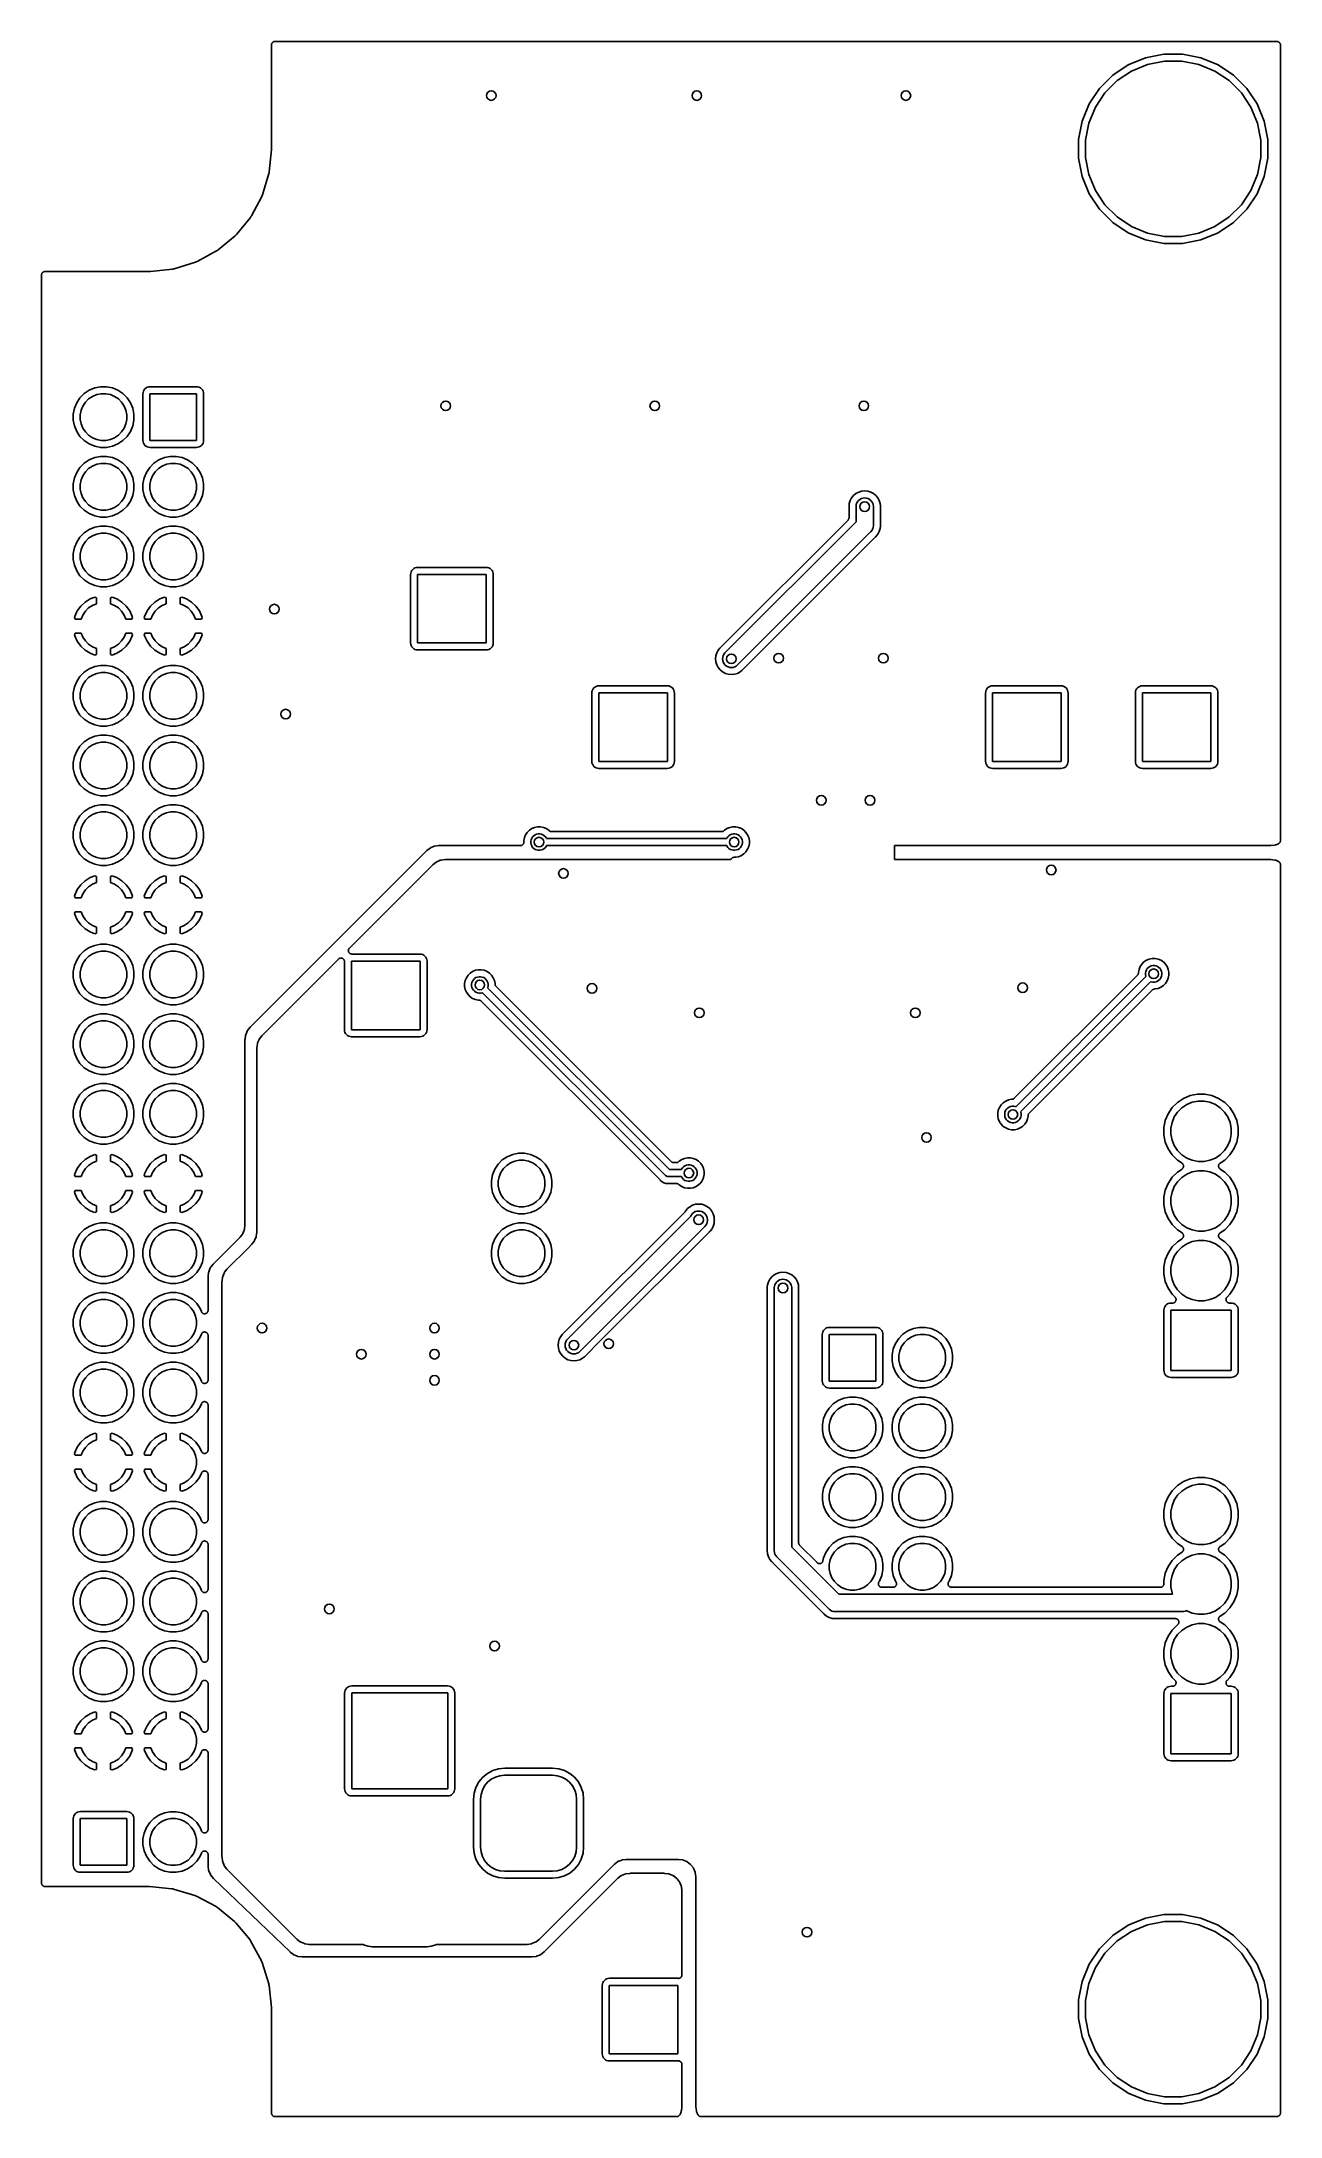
# Model space of a CAD drawing. Extents: x 127.3 to 172.4, y -152.1 to -76.5.
import ezdxf

# ---------------------------------------------------------------- set-up
doc = ezdxf.new("R2010")
doc.units = 0
doc.layers.add('BLACK', color=7, linetype='CONTINUOUS')

msp = doc.modelspace()

# ---------------------------------------------------------------- linework, layer by layer
at = {"layer": 'BLACK', "linetype": 'CONTINUOUS'}
for p, q in [((135.661, -76.6042), (135.662, -76.5923)), ((135.661, -76.6051), (135.661, -76.6042)), ((135.661, -76.606), (135.661, -76.6051)), ((135.661, -76.6051), (135.661, -76.6051)), ((135.661, -76.6051), (135.661, -76.6051)), ((135.661, -80.4047), (135.661, -76.606)), ((135.662, -76.5923), (135.664, -76.5805)), ((135.664, -76.5796), (135.667, -76.5682)), ((135.664, -76.58), (135.664, -76.5796)), ((135.664, -76.5805), (135.664, -76.58)), ((135.667, -76.5682), (135.671, -76.5568)), ((135.671, -76.556), (135.677, -76.5455)), ((135.671, -76.5564), (135.671, -76.556)), ((135.671, -76.5568), (135.671, -76.5564)), ((135.677, -76.5455), (135.683, -76.535)), ((135.683, -76.5342), (135.691, -76.5251)), ((135.683, -76.5346), (135.683, -76.5342)), ((135.683, -76.535), (135.683, -76.5346)), ((135.691, -76.5251), (135.699, -76.5159)), ((135.699, -76.5153), (135.708, -76.5078)), ((135.699, -76.5156), (135.699, -76.5153)), ((135.699, -76.5159), (135.699, -76.5156)), ((135.708, -76.5078), (135.718, -76.5002)), ((135.718, -76.4997), (135.729, -76.4942)), ((135.718, -76.5), (135.718, -76.4997)), ((135.718, -76.5002), (135.718, -76.5)), ((135.729, -76.4942), (135.74, -76.4886)), ((135.74, -76.4882), (135.752, -76.4849)), ((135.74, -76.4885), (135.74, -76.4882)), ((135.74, -76.4886), (135.74, -76.4885)), ((135.752, -76.4849), (135.763, -76.4814)), ((135.763, -76.4814), (135.764, -76.4814)), ((135.764, -76.4813), (135.776, -76.4802)), ((135.764, -76.4814), (135.764, -76.4813)), ((135.776, -76.4802), (135.788, -76.479)), ((135.788, -76.479), (172.314, -76.479)), ((167.522, -77.0697), (166.893, -77.3301)), ((168.189, -76.937), (167.522, -77.0697)), ((168.869, -76.937), (168.189, -76.937)), ((169.536, -77.0697), (168.869, -76.937)), ((170.165, -77.3301), (169.536, -77.0697)), ((172.314, -76.479), (172.315, -76.479)), ((172.315, -76.479), (172.315, -76.479)), ((172.315, -76.479), (172.315, -76.479)), ((172.315, -76.479), (172.316, -76.479)), ((172.316, -76.479), (172.328, -76.4803)), ((172.328, -76.4803), (172.34, -76.4816)), ((172.34, -76.4816), (172.34, -76.4817)), ((172.34, -76.4817), (172.34, -76.4818)), ((172.34, -76.4818), (172.352, -76.4854)), ((172.352, -76.4854), (172.363, -76.4889)), ((172.363, -76.4889), (172.364, -76.4891)), ((172.364, -76.4891), (172.364, -76.4893)), ((172.364, -76.4893), (172.374, -76.495)), ((172.374, -76.495), (172.385, -76.5007)), ((172.385, -76.5007), (172.385, -76.501)), ((172.385, -76.501), (172.386, -76.5012)), ((172.386, -76.5012), (172.395, -76.5089)), ((172.395, -76.5089), (172.404, -76.5165)), ((172.404, -76.5165), (172.404, -76.5169)), ((172.404, -76.5169), (172.405, -76.5171)), ((172.405, -76.5171), (172.412, -76.5265)), ((172.412, -76.5265), (172.42, -76.5357)), ((172.42, -76.5357), (172.42, -76.5361)), ((172.42, -76.5361), (172.42, -76.5365)), ((172.42, -76.5365), (172.426, -76.5471)), ((172.426, -76.5471), (172.431, -76.5576)), ((172.431, -76.5576), (172.432, -76.558)), ((172.432, -76.558), (172.432, -76.5584)), ((172.432, -76.5584), (172.435, -76.5699)), ((172.435, -76.5699), (172.439, -76.5813)), ((172.439, -76.5813), (172.439, -76.5818)), ((172.439, -76.5818), (172.439, -76.5822)), ((172.439, -76.5822), (172.44, -76.5941)), ((172.44, -76.5941), (172.441, -76.606)), ((172.441, -76.606), (172.441, -105.605)), ((166.327, -77.7081), (165.846, -78.1892)), ((166.043, -78.3511), (166.489, -77.9054)), ((166.893, -77.3301), (166.327, -77.7081)), ((166.489, -77.9054), (167.013, -77.5552)), ((167.013, -77.5552), (167.596, -77.314)), ((167.596, -77.314), (168.214, -77.191)), ((168.214, -77.191), (168.844, -77.191)), ((168.844, -77.191), (169.462, -77.314)), ((169.462, -77.314), (170.045, -77.5552)), ((170.045, -77.5552), (170.569, -77.9054)), ((170.731, -77.7081), (170.165, -77.3301)), ((170.569, -77.9054), (171.015, -78.3511)), ((171.212, -78.1892), (170.731, -77.7081)), ((165.846, -78.1892), (165.468, -78.7549)), ((165.693, -78.8752), (166.043, -78.3511)), ((171.015, -78.3511), (171.365, -78.8752)), ((171.59, -78.7549), (171.212, -78.1892)), ((165.208, -79.3835), (165.075, -80.0508)), ((165.468, -78.7549), (165.208, -79.3835)), ((165.452, -79.4576), (165.693, -78.8752)), ((171.365, -78.8752), (171.606, -79.4576)), ((171.85, -79.3835), (171.59, -78.7549)), ((171.983, -80.0508), (171.85, -79.3835)), ((165.075, -80.0508), (165.075, -80.7312)), ((165.329, -80.0758), (165.452, -79.4576)), ((165.329, -80.7062), (165.329, -80.0758)), ((171.606, -79.4576), (171.729, -80.0758)), ((171.729, -80.0758), (171.729, -80.7062)), ((171.983, -80.7312), (171.983, -80.0508)), ((135.58, -81.2305), (135.66, -80.4182)), ((135.66, -80.4181), (135.661, -80.4047)), ((135.66, -80.4182), (135.66, -80.4181)), ((165.075, -80.7312), (165.208, -81.3985)), ((165.452, -81.3244), (165.329, -80.7062)), ((171.729, -80.7062), (171.606, -81.3244)), ((171.85, -81.3985), (171.983, -80.7312)), ((135.333, -82.067), (135.567, -81.2916)), ((135.567, -81.2916), (135.573, -81.2616)), ((135.573, -81.2616), (135.574, -81.2598)), ((135.574, -81.2598), (135.58, -81.2305)), ((135.574, -81.2598), (135.574, -81.2598)), ((165.208, -81.3985), (165.468, -82.0271)), ((165.693, -81.9068), (165.452, -81.3244)), ((171.606, -81.3244), (171.365, -81.9068)), ((171.59, -82.0271), (171.85, -81.3985)), ((134.929, -82.8397), (135.309, -82.1245)), ((135.309, -82.1245), (135.321, -82.0963)), ((135.321, -82.0963), (135.322, -82.0946)), ((135.322, -82.0946), (135.333, -82.067)), ((135.322, -82.0946), (135.322, -82.0946)), ((165.468, -82.0271), (165.846, -82.5928)), ((166.043, -82.4309), (165.693, -81.9068)), ((166.489, -82.8766), (166.043, -82.4309)), ((171.015, -82.4309), (170.569, -82.8766)), ((171.365, -81.9068), (171.015, -82.4309)), ((171.212, -82.5928), (171.59, -82.0271)), ((134.382, -83.5191), (134.894, -82.8914)), ((134.894, -82.8914), (134.911, -82.8659)), ((134.911, -82.8659), (134.912, -82.8644)), ((134.912, -82.8644), (134.929, -82.8397)), ((165.846, -82.5928), (166.327, -83.0739)), ((166.327, -83.0739), (166.893, -83.4519)), ((167.013, -83.2268), (166.489, -82.8766)), ((170.569, -82.8766), (170.045, -83.2268)), ((170.165, -83.4519), (170.731, -83.0739)), ((170.731, -83.0739), (171.212, -82.5928)), ((133.714, -84.0793), (134.338, -83.5631)), ((134.338, -83.5631), (134.359, -83.5413)), ((134.359, -83.5413), (134.361, -83.5401)), ((134.361, -83.5401), (134.382, -83.5191)), ((134.361, -83.5401), (134.361, -83.5401)), ((166.893, -83.4519), (167.522, -83.7123)), ((167.596, -83.468), (167.013, -83.2268)), ((167.522, -83.7123), (168.189, -83.845)), ((168.214, -83.591), (167.596, -83.468)), ((168.189, -83.845), (168.869, -83.845)), ((168.844, -83.591), (168.214, -83.591)), ((169.462, -83.468), (168.844, -83.591)), ((168.869, -83.845), (169.536, -83.7123)), ((170.045, -83.2268), (169.462, -83.468)), ((169.536, -83.7123), (170.165, -83.4519)), ((132.118, -84.7624), (132.892, -84.5229)), ((132.892, -84.5229), (132.92, -84.511)), ((132.92, -84.511), (132.922, -84.5103)), ((132.922, -84.5103), (132.949, -84.4991)), ((132.922, -84.5103), (132.922, -84.5103)), ((132.949, -84.4991), (133.662, -84.1139)), ((133.662, -84.1139), (133.687, -84.0968)), ((133.687, -84.0968), (133.689, -84.0958)), ((133.689, -84.0958), (133.714, -84.0793)), ((127.279, -84.9862), (127.28, -84.9743)), ((127.279, -84.9871), (127.279, -84.9862)), ((127.279, -84.988), (127.279, -84.9871)), ((127.279, -84.9871), (127.279, -84.9871)), ((127.279, -84.9871), (127.279, -84.9871)), ((127.279, -143.612), (127.279, -84.988)), ((127.28, -84.9743), (127.282, -84.9625)), ((127.282, -84.9616), (127.285, -84.9502)), ((127.282, -84.962), (127.282, -84.9616)), ((127.282, -84.9625), (127.282, -84.962)), ((127.285, -84.9502), (127.289, -84.9388)), ((127.289, -84.938), (127.295, -84.9275)), ((127.289, -84.9384), (127.289, -84.938)), ((127.289, -84.9388), (127.289, -84.9384)), ((127.295, -84.9275), (127.301, -84.917)), ((127.301, -84.9162), (127.309, -84.9071)), ((127.301, -84.9166), (127.301, -84.9162)), ((127.301, -84.917), (127.301, -84.9166)), ((127.309, -84.9071), (127.317, -84.8979)), ((127.317, -84.8973), (127.326, -84.8898)), ((127.317, -84.8976), (127.317, -84.8973)), ((127.317, -84.8979), (127.317, -84.8976)), ((127.326, -84.8898), (127.336, -84.8822)), ((127.336, -84.8817), (127.347, -84.8762)), ((127.336, -84.882), (127.336, -84.8817)), ((127.336, -84.8822), (127.336, -84.882)), ((127.347, -84.8762), (127.358, -84.8706)), ((127.358, -84.8702), (127.37, -84.8669)), ((127.358, -84.8705), (127.358, -84.8702)), ((127.358, -84.8706), (127.358, -84.8705)), ((127.37, -84.8669), (127.381, -84.8634)), ((127.381, -84.8634), (127.382, -84.8634)), ((127.382, -84.8632), (127.394, -84.8622)), ((127.382, -84.8634), (127.382, -84.8632)), ((127.394, -84.8622), (127.406, -84.861)), ((127.406, -84.861), (131.211, -84.861)), ((131.211, -84.861), (131.211, -84.8609)), ((131.211, -84.8609), (131.215, -84.8609)), ((131.215, -84.8609), (131.226, -84.8598)), ((131.226, -84.8598), (131.228, -84.8596)), ((131.228, -84.8596), (131.234, -84.8596)), ((131.234, -84.8596), (131.24, -84.8591)), ((131.24, -84.8591), (131.251, -84.8592)), ((131.251, -84.8592), (132.057, -84.7745)), ((132.057, -84.7745), (132.087, -84.7684)), ((132.087, -84.7684), (132.088, -84.768)), ((132.088, -84.768), (132.118, -84.7624)), ((132.088, -84.768), (132.088, -84.768)), ((129.017, -89.1916), (128.836, -89.3125)), ((129.218, -89.1084), (129.017, -89.1916)), ((129.431, -89.066), (129.218, -89.1084)), ((129.649, -89.066), (129.431, -89.066)), ((129.862, -89.1084), (129.649, -89.066)), ((130.063, -89.1916), (129.862, -89.1084)), ((130.244, -89.3125), (130.063, -89.1916)), ((130.994, -89.2223), (130.98, -89.2702)), ((131.018, -89.1782), (130.994, -89.2223)), ((131.05, -89.1395), (131.018, -89.1782)), ((131.088, -89.1078), (131.05, -89.1395)), ((131.132, -89.0842), (131.088, -89.1078)), ((131.18, -89.0697), (131.132, -89.0842)), ((131.236, -89.0642), (131.18, -89.0697)), ((132.924, -89.0642), (131.236, -89.0642)), ((132.98, -89.0697), (132.924, -89.0642)), ((133.028, -89.0842), (132.98, -89.0697)), ((133.072, -89.1078), (133.028, -89.0842)), ((133.11, -89.1395), (133.072, -89.1078)), ((133.142, -89.1782), (133.11, -89.1395)), ((133.166, -89.2223), (133.142, -89.1782)), ((133.18, -89.2702), (133.166, -89.2223)), ((128.478, -89.848), (128.436, -90.0613)), ((128.562, -89.6471), (128.478, -89.848)), ((128.682, -89.4662), (128.562, -89.6471)), ((128.836, -89.3125), (128.682, -89.4662)), ((128.69, -90.0863), (128.723, -89.9221)), ((128.723, -89.9221), (128.787, -89.7674)), ((128.787, -89.7674), (128.88, -89.6282)), ((128.88, -89.6282), (128.998, -89.5098)), ((128.998, -89.5098), (129.137, -89.4167)), ((129.137, -89.4167), (129.292, -89.3527)), ((129.292, -89.3527), (129.456, -89.32)), ((129.456, -89.32), (129.624, -89.32)), ((129.624, -89.32), (129.788, -89.3527)), ((129.788, -89.3527), (129.943, -89.4167)), ((129.943, -89.4167), (130.082, -89.5098)), ((130.082, -89.5098), (130.2, -89.6282)), ((130.2, -89.6282), (130.293, -89.7674)), ((130.341, -89.4097), (130.244, -89.3125)), ((130.293, -89.7674), (130.357, -89.9221)), ((130.341, -89.4098), (130.341, -89.4097)), ((130.398, -89.4662), (130.341, -89.4098)), ((130.357, -89.9221), (130.39, -90.0863)), ((130.518, -89.6471), (130.398, -89.4662)), ((130.602, -89.848), (130.518, -89.6471)), ((130.644, -90.0613), (130.602, -89.848)), ((130.98, -89.2702), (130.974, -89.3262)), ((130.974, -89.3262), (130.974, -91.0138)), ((131.23, -91.02), (131.23, -89.32)), ((131.23, -89.32), (132.93, -89.32)), ((132.93, -89.32), (132.93, -91.02)), ((133.186, -89.3262), (133.18, -89.2702)), ((133.186, -91.0138), (133.186, -89.3262)), ((128.436, -90.0613), (128.436, -90.2787)), ((128.436, -90.2787), (128.478, -90.492)), ((128.478, -90.492), (128.562, -90.6929)), ((128.562, -90.6929), (128.682, -90.8738)), ((128.69, -90.2537), (128.69, -90.0863)), ((128.723, -90.4179), (128.69, -90.2537)), ((128.787, -90.5726), (128.723, -90.4179)), ((128.88, -90.7118), (128.787, -90.5726)), ((128.998, -90.8302), (128.88, -90.7118)), ((130.2, -90.7118), (130.082, -90.8302)), ((130.293, -90.5726), (130.2, -90.7118)), ((130.357, -90.4179), (130.293, -90.5726)), ((130.39, -90.2537), (130.357, -90.4179)), ((130.39, -90.0863), (130.39, -90.2537)), ((130.398, -90.8738), (130.518, -90.6929)), ((130.518, -90.6929), (130.602, -90.492)), ((130.602, -90.492), (130.644, -90.2787)), ((130.644, -90.2787), (130.644, -90.0613)), ((128.682, -90.8738), (128.836, -91.0275)), ((128.836, -91.0275), (129.017, -91.1484)), ((129.137, -90.9233), (128.998, -90.8302)), ((129.017, -91.1484), (129.218, -91.2316)), ((129.292, -90.9873), (129.137, -90.9233)), ((129.218, -91.2316), (129.431, -91.274)), ((129.456, -91.02), (129.292, -90.9873)), ((129.431, -91.274), (129.649, -91.274)), ((129.624, -91.02), (129.456, -91.02)), ((129.788, -90.9873), (129.624, -91.02)), ((129.649, -91.274), (129.862, -91.2316)), ((129.943, -90.9233), (129.788, -90.9873)), ((129.862, -91.2316), (130.063, -91.1484)), ((130.082, -90.8302), (129.943, -90.9233)), ((130.063, -91.1484), (130.244, -91.0275)), ((130.244, -91.0275), (130.398, -90.8738)), ((130.974, -91.0138), (130.98, -91.0698)), ((130.98, -91.0698), (130.994, -91.1177)), ((130.994, -91.1177), (131.018, -91.1618)), ((131.018, -91.1618), (131.05, -91.2005)), ((131.05, -91.2005), (131.088, -91.2322)), ((131.088, -91.2322), (131.132, -91.2558)), ((131.132, -91.2558), (131.18, -91.2703)), ((131.18, -91.2703), (131.236, -91.2758)), ((132.93, -91.02), (131.23, -91.02)), ((131.236, -91.2758), (132.924, -91.2758)), ((132.924, -91.2758), (132.98, -91.2703)), ((132.98, -91.2703), (133.028, -91.2558)), ((133.028, -91.2558), (133.072, -91.2322)), ((133.072, -91.2322), (133.11, -91.2005)), ((133.11, -91.2005), (133.142, -91.1618)), ((133.142, -91.1618), (133.166, -91.1177)), ((133.166, -91.1177), (133.18, -91.0698)), ((133.18, -91.0698), (133.186, -91.0138)), ((128.562, -92.1871), (128.478, -92.388)), ((128.682, -92.0062), (128.562, -92.1871)), ((128.836, -91.8525), (128.682, -92.0062)), ((128.787, -92.3074), (128.88, -92.1682)), ((129.017, -91.7316), (128.836, -91.8525)), ((128.88, -92.1682), (128.998, -92.0498)), ((128.998, -92.0498), (129.137, -91.9567)), ((129.218, -91.6484), (129.017, -91.7316)), ((129.137, -91.9567), (129.292, -91.8927)), ((129.431, -91.606), (129.218, -91.6484)), ((129.292, -91.8927), (129.456, -91.86)), ((129.649, -91.606), (129.431, -91.606)), ((129.456, -91.86), (129.624, -91.86)), ((129.624, -91.86), (129.788, -91.8927)), ((129.862, -91.6484), (129.649, -91.606)), ((129.788, -91.8927), (129.943, -91.9567)), ((130.063, -91.7316), (129.862, -91.6484)), ((129.943, -91.9567), (130.082, -92.0498)), ((130.244, -91.8525), (130.063, -91.7316)), ((130.082, -92.0498), (130.2, -92.1682)), ((130.2, -92.1682), (130.293, -92.3074)), ((130.398, -92.0062), (130.244, -91.8525)), ((130.518, -92.1871), (130.398, -92.0062)), ((130.602, -92.388), (130.518, -92.1871)), ((131.102, -92.1871), (131.018, -92.388)), ((131.222, -92.0062), (131.102, -92.1871)), ((131.376, -91.8525), (131.222, -92.0062)), ((131.327, -92.3074), (131.42, -92.1682)), ((131.557, -91.7316), (131.376, -91.8525)), ((131.42, -92.1682), (131.538, -92.0498)), ((131.538, -92.0498), (131.677, -91.9567)), ((131.758, -91.6484), (131.557, -91.7316)), ((131.677, -91.9567), (131.832, -91.8927)), ((131.971, -91.606), (131.758, -91.6484)), ((131.832, -91.8927), (131.996, -91.86)), ((132.189, -91.606), (131.971, -91.606)), ((131.996, -91.86), (132.164, -91.86)), ((132.164, -91.86), (132.328, -91.8927)), ((132.402, -91.6484), (132.189, -91.606)), ((132.328, -91.8927), (132.483, -91.9567)), ((132.603, -91.7316), (132.402, -91.6484)), ((132.483, -91.9567), (132.622, -92.0498)), ((132.784, -91.8525), (132.603, -91.7316)), ((132.622, -92.0498), (132.74, -92.1682)), ((132.74, -92.1682), (132.833, -92.3074)), ((132.938, -92.0062), (132.784, -91.8525)), ((133.058, -92.1871), (132.938, -92.0062)), ((133.142, -92.388), (133.058, -92.1871)), ((128.478, -92.388), (128.436, -92.6013)), ((128.436, -92.6013), (128.436, -92.8187)), ((128.436, -92.8187), (128.478, -93.032)), ((128.478, -93.032), (128.562, -93.2329)), ((128.69, -92.6263), (128.723, -92.4621)), ((128.69, -92.7937), (128.69, -92.6263)), ((128.723, -92.9579), (128.69, -92.7937)), ((128.723, -92.4621), (128.787, -92.3074)), ((128.787, -93.1126), (128.723, -92.9579)), ((130.293, -92.3074), (130.357, -92.4621)), ((130.357, -92.9579), (130.293, -93.1126)), ((130.357, -92.4621), (130.39, -92.6263)), ((130.39, -92.7937), (130.357, -92.9579)), ((130.39, -92.6263), (130.39, -92.7937)), ((130.518, -93.2329), (130.602, -93.032)), ((130.644, -92.6013), (130.602, -92.388)), ((130.602, -93.032), (130.644, -92.8187)), ((130.644, -92.8187), (130.644, -92.6013)), ((131.018, -92.388), (130.976, -92.6013)), ((130.976, -92.6013), (130.976, -92.8187)), ((130.976, -92.8187), (131.018, -93.032)), ((131.018, -93.032), (131.102, -93.2329)), ((131.23, -92.6263), (131.263, -92.4621)), ((131.23, -92.7937), (131.23, -92.6263)), ((131.263, -92.9579), (131.23, -92.7937)), ((131.263, -92.4621), (131.327, -92.3074)), ((131.327, -93.1126), (131.263, -92.9579)), ((132.833, -92.3074), (132.897, -92.4621)), ((132.897, -92.9579), (132.833, -93.1126)), ((132.897, -92.4621), (132.93, -92.6263)), ((132.93, -92.7937), (132.897, -92.9579)), ((132.93, -92.6263), (132.93, -92.7937)), ((133.058, -93.2329), (133.142, -93.032)), ((133.184, -92.6013), (133.142, -92.388)), ((133.142, -93.032), (133.184, -92.8187)), ((133.184, -92.8187), (133.184, -92.6013)), ((156.88, -93.029), (156.808, -93.116)), ((156.967, -92.9576), (156.88, -93.029)), ((157.066, -92.9045), (156.967, -92.9576)), ((157.174, -92.8718), (157.066, -92.9045)), ((157.286, -92.8608), (157.174, -92.8718)), ((157.398, -92.8718), (157.286, -92.8608)), ((157.505, -92.9045), (157.398, -92.8718)), ((157.605, -92.9576), (157.505, -92.9045)), ((157.692, -93.029), (157.605, -92.9576)), ((157.763, -93.116), (157.692, -93.029)), ((128.562, -93.2329), (128.682, -93.4138)), ((128.682, -93.4138), (128.836, -93.5675)), ((128.88, -93.2518), (128.787, -93.1126)), ((128.836, -93.5675), (129.017, -93.6884)), ((128.998, -93.3702), (128.88, -93.2518)), ((129.137, -93.4633), (128.998, -93.3702)), ((129.017, -93.6884), (129.218, -93.7716)), ((129.292, -93.5273), (129.137, -93.4633)), ((129.218, -93.7716), (129.431, -93.814)), ((129.456, -93.56), (129.292, -93.5273)), ((129.624, -93.56), (129.456, -93.56)), ((129.788, -93.5273), (129.624, -93.56)), ((129.649, -93.814), (129.862, -93.7716)), ((129.943, -93.4633), (129.788, -93.5273)), ((129.862, -93.7716), (130.063, -93.6884)), ((130.082, -93.3702), (129.943, -93.4633)), ((130.063, -93.6884), (130.244, -93.5675)), ((130.2, -93.2518), (130.082, -93.3702)), ((130.293, -93.1126), (130.2, -93.2518)), ((130.244, -93.5675), (130.398, -93.4138)), ((130.398, -93.4138), (130.518, -93.2329)), ((131.102, -93.2329), (131.222, -93.4138)), ((131.222, -93.4138), (131.376, -93.5675)), ((131.42, -93.2518), (131.327, -93.1126)), ((131.376, -93.5675), (131.557, -93.6884)), ((131.538, -93.3702), (131.42, -93.2518)), ((131.677, -93.4633), (131.538, -93.3702)), ((131.557, -93.6884), (131.758, -93.7716)), ((131.832, -93.5273), (131.677, -93.4633)), ((131.758, -93.7716), (131.971, -93.814)), ((131.996, -93.56), (131.832, -93.5273)), ((132.164, -93.56), (131.996, -93.56)), ((132.328, -93.5273), (132.164, -93.56)), ((132.189, -93.814), (132.402, -93.7716)), ((132.483, -93.4633), (132.328, -93.5273)), ((132.402, -93.7716), (132.603, -93.6884)), ((132.622, -93.3702), (132.483, -93.4633)), ((132.603, -93.6884), (132.784, -93.5675)), ((132.74, -93.2518), (132.622, -93.3702)), ((132.833, -93.1126), (132.74, -93.2518)), ((132.784, -93.5675), (132.938, -93.4138)), ((132.938, -93.4138), (133.058, -93.2329)), ((156.722, -93.323), (156.714, -93.407)), ((156.714, -93.407), (156.714, -93.8342)), ((156.755, -93.2153), (156.722, -93.323)), ((156.808, -93.116), (156.755, -93.2153)), ((156.968, -93.4195), (156.973, -93.3728)), ((156.968, -93.992), (156.968, -93.4195)), ((156.973, -93.3728), (156.991, -93.313)), ((156.991, -93.313), (157.02, -93.2578)), ((157.02, -93.2578), (157.06, -93.2095)), ((157.06, -93.2095), (157.108, -93.1698)), ((157.108, -93.1698), (157.164, -93.1403)), ((157.164, -93.1403), (157.223, -93.1222)), ((157.223, -93.1222), (157.286, -93.116)), ((157.286, -93.116), (157.348, -93.1222)), ((157.348, -93.1222), (157.408, -93.1403)), ((157.408, -93.1403), (157.463, -93.1698)), ((157.463, -93.1698), (157.511, -93.2095)), ((157.511, -93.2095), (157.551, -93.2578)), ((157.551, -93.2578), (157.58, -93.313)), ((157.58, -93.313), (157.599, -93.3728)), ((157.599, -93.3728), (157.603, -93.4195)), ((157.603, -93.4195), (157.603, -94.1079)), ((157.816, -93.2153), (157.763, -93.116)), ((157.849, -93.323), (157.816, -93.2153)), ((157.857, -93.407), (157.849, -93.323)), ((157.857, -94.0892), (157.857, -93.407)), ((128.682, -94.5462), (128.562, -94.7271)), ((128.836, -94.3925), (128.682, -94.5462)), ((129.017, -94.2716), (128.836, -94.3925)), ((128.998, -94.5898), (129.137, -94.4967)), ((129.218, -94.1884), (129.017, -94.2716)), ((129.137, -94.4967), (129.292, -94.4327)), ((129.431, -94.146), (129.218, -94.1884)), ((129.292, -94.4327), (129.456, -94.4)), ((129.431, -93.814), (129.649, -93.814)), ((129.649, -94.146), (129.431, -94.146)), ((129.456, -94.4), (129.624, -94.4)), ((129.624, -94.4), (129.788, -94.4327)), ((129.862, -94.1884), (129.649, -94.146)), ((129.788, -94.4327), (129.943, -94.4967)), ((130.063, -94.2716), (129.862, -94.1884)), ((129.943, -94.4967), (130.082, -94.5898)), ((130.244, -94.3925), (130.063, -94.2716)), ((130.398, -94.5462), (130.244, -94.3925)), ((130.518, -94.7271), (130.398, -94.5462)), ((131.222, -94.5462), (131.102, -94.7271)), ((131.376, -94.3925), (131.222, -94.5462)), ((131.557, -94.2716), (131.376, -94.3925)), ((131.538, -94.5898), (131.677, -94.4967)), ((131.758, -94.1884), (131.557, -94.2716)), ((131.677, -94.4967), (131.832, -94.4327)), ((131.971, -94.146), (131.758, -94.1884)), ((131.832, -94.4327), (131.996, -94.4)), ((131.971, -93.814), (132.189, -93.814)), ((132.189, -94.146), (131.971, -94.146)), ((131.996, -94.4), (132.164, -94.4)), ((132.164, -94.4), (132.328, -94.4327)), ((132.402, -94.1884), (132.189, -94.146)), ((132.328, -94.4327), (132.483, -94.4967)), ((132.603, -94.2716), (132.402, -94.1884)), ((132.483, -94.4967), (132.622, -94.5898)), ((132.784, -94.3925), (132.603, -94.2716)), ((132.938, -94.5462), (132.784, -94.3925)), ((133.058, -94.7271), (132.938, -94.5462)), ((156.677, -93.924), (152.001, -98.5995)), ((152.19, -98.7703), (156.968, -93.992)), ((157.499, -94.3591), (152.639, -99.2193)), ((152.81, -99.4078), (157.666, -94.5519)), ((156.684, -93.9149), (156.677, -93.924)), ((156.692, -93.906), (156.684, -93.9149)), ((156.693, -93.9049), (156.692, -93.9054)), ((156.692, -93.9054), (156.692, -93.906)), ((156.698, -93.8946), (156.693, -93.9049)), ((156.704, -93.8842), (156.698, -93.8946)), ((156.708, -93.8718), (156.704, -93.883)), ((156.704, -93.883), (156.704, -93.8836)), ((156.704, -93.8836), (156.704, -93.8842)), ((156.711, -93.8606), (156.708, -93.8718)), ((156.712, -93.8593), (156.711, -93.86)), ((156.711, -93.86), (156.711, -93.8606)), ((156.713, -93.8477), (156.712, -93.8593)), ((156.714, -93.836), (156.713, -93.8477)), ((156.714, -93.8342), (156.714, -93.8346)), ((156.714, -93.8346), (156.714, -93.8347)), ((156.714, -93.8347), (156.714, -93.8347)), ((156.714, -93.8347), (156.714, -93.836)), ((157.511, -94.3491), (157.499, -94.3591)), ((157.551, -94.3008), (157.511, -94.3491)), ((157.58, -94.2456), (157.551, -94.3008)), ((157.599, -94.1858), (157.58, -94.2456)), ((157.603, -94.1391), (157.599, -94.1858)), ((157.603, -94.1079), (157.605, -94.1235)), ((157.605, -94.1235), (157.603, -94.1391)), ((157.666, -94.5519), (157.667, -94.5507)), ((157.667, -94.5507), (157.671, -94.5473)), ((157.671, -94.5473), (157.675, -94.5435)), ((157.675, -94.5435), (157.692, -94.5296)), ((157.692, -94.5296), (157.706, -94.5126)), ((157.706, -94.5125), (157.763, -94.4426)), ((157.706, -94.5126), (157.706, -94.5125)), ((157.763, -94.4426), (157.816, -94.3433)), ((157.816, -94.3433), (157.849, -94.2356)), ((157.849, -94.2356), (157.858, -94.1454)), ((157.858, -94.0946), (157.857, -94.0892)), ((157.858, -94.0999), (157.858, -94.0946)), ((157.858, -94.1017), (157.858, -94.0999)), ((157.86, -94.1235), (157.858, -94.1017)), ((157.858, -94.1454), (157.86, -94.1235)), ((157.858, -94.1454), (157.858, -94.1454)), ((128.478, -94.928), (128.436, -95.1413)), ((128.436, -95.1413), (128.436, -95.3587)), ((128.562, -94.7271), (128.478, -94.928)), ((128.69, -95.1663), (128.723, -95.0021)), ((128.69, -95.3337), (128.69, -95.1663)), ((128.723, -95.0021), (128.787, -94.8474)), ((128.787, -94.8474), (128.88, -94.7082)), ((128.88, -94.7082), (128.998, -94.5898)), ((130.082, -94.5898), (130.2, -94.7082)), ((130.2, -94.7082), (130.293, -94.8474)), ((130.293, -94.8474), (130.357, -95.0021)), ((130.357, -95.0021), (130.39, -95.1663)), ((130.39, -95.1663), (130.39, -95.3337)), ((130.602, -94.928), (130.518, -94.7271)), ((130.644, -95.1413), (130.602, -94.928)), ((130.644, -95.3587), (130.644, -95.1413)), ((131.018, -94.928), (130.976, -95.1413)), ((130.976, -95.1413), (130.976, -95.3587)), ((131.102, -94.7271), (131.018, -94.928)), ((131.23, -95.1663), (131.263, -95.0021)), ((131.23, -95.3337), (131.23, -95.1663)), ((131.263, -95.0021), (131.327, -94.8474)), ((131.327, -94.8474), (131.42, -94.7082)), ((131.42, -94.7082), (131.538, -94.5898)), ((132.622, -94.5898), (132.74, -94.7082)), ((132.74, -94.7082), (132.833, -94.8474)), ((132.833, -94.8474), (132.897, -95.0021)), ((132.897, -95.0021), (132.93, -95.1663)), ((132.93, -95.1663), (132.93, -95.3337)), ((133.142, -94.928), (133.058, -94.7271)), ((133.184, -95.1413), (133.142, -94.928)), ((133.184, -95.3587), (133.184, -95.1413)), ((128.436, -95.3587), (128.478, -95.572)), ((128.478, -95.572), (128.562, -95.7729)), ((128.562, -95.7729), (128.682, -95.9538)), ((128.682, -95.9538), (128.836, -96.1075)), ((128.723, -95.4979), (128.69, -95.3337)), ((128.787, -95.6526), (128.723, -95.4979)), ((128.88, -95.7918), (128.787, -95.6526)), ((128.998, -95.9102), (128.88, -95.7918)), ((129.137, -96.0033), (128.998, -95.9102)), ((129.292, -96.0673), (129.137, -96.0033)), ((129.943, -96.0033), (129.788, -96.0673)), ((130.082, -95.9102), (129.943, -96.0033)), ((130.2, -95.7918), (130.082, -95.9102)), ((130.293, -95.6526), (130.2, -95.7918)), ((130.244, -96.1075), (130.398, -95.9538)), ((130.357, -95.4979), (130.293, -95.6526)), ((130.39, -95.3337), (130.357, -95.4979)), ((130.398, -95.9538), (130.518, -95.7729)), ((130.518, -95.7729), (130.602, -95.572)), ((130.602, -95.572), (130.644, -95.3587)), ((130.976, -95.3587), (131.018, -95.572)), ((131.018, -95.572), (131.102, -95.7729)), ((131.102, -95.7729), (131.222, -95.9538)), ((131.222, -95.9538), (131.376, -96.1075)), ((131.263, -95.4979), (131.23, -95.3337)), ((131.327, -95.6526), (131.263, -95.4979)), ((131.42, -95.7918), (131.327, -95.6526)), ((131.538, -95.9102), (131.42, -95.7918)), ((131.677, -96.0033), (131.538, -95.9102)), ((131.832, -96.0673), (131.677, -96.0033)), ((132.483, -96.0033), (132.328, -96.0673)), ((132.622, -95.9102), (132.483, -96.0033)), ((132.74, -95.7918), (132.622, -95.9102)), ((132.833, -95.6526), (132.74, -95.7918)), ((132.784, -96.1075), (132.938, -95.9538)), ((132.897, -95.4979), (132.833, -95.6526)), ((132.93, -95.3337), (132.897, -95.4979)), ((132.938, -95.9538), (133.017, -95.8344)), ((133.017, -95.8344), (133.058, -95.7729)), ((133.058, -95.7729), (133.142, -95.572)), ((133.142, -95.572), (133.184, -95.3587)), ((140.74, -95.8552), (140.734, -95.9112)), ((140.734, -95.9112), (140.734, -98.3988)), ((140.754, -95.8073), (140.74, -95.8552)), ((140.778, -95.7632), (140.754, -95.8073)), ((140.81, -95.7245), (140.778, -95.7632)), ((140.848, -95.6928), (140.81, -95.7245)), ((140.892, -95.6692), (140.848, -95.6928)), ((140.94, -95.6547), (140.892, -95.6692)), ((140.996, -95.6492), (140.94, -95.6547)), ((140.99, -98.405), (140.99, -95.905)), ((140.99, -95.905), (143.49, -95.905)), ((143.484, -95.6492), (140.996, -95.6492)), ((143.54, -95.6547), (143.484, -95.6492)), ((143.49, -95.905), (143.49, -98.405)), ((143.588, -95.6692), (143.54, -95.6547)), ((143.632, -95.6928), (143.588, -95.6692)), ((143.67, -95.7245), (143.632, -95.6928)), ((143.702, -95.7632), (143.67, -95.7245)), ((143.726, -95.8073), (143.702, -95.7632)), ((143.74, -95.8552), (143.726, -95.8073)), ((143.746, -95.9112), (143.74, -95.8552)), ((143.746, -98.3988), (143.746, -95.9112)), ((128.836, -96.1075), (129.017, -96.2284)), ((129.053, -96.7997), (128.869, -96.9137)), ((129.017, -96.2284), (129.218, -96.3116)), ((129.226, -96.7348), (129.053, -96.7997)), ((129.218, -96.3116), (129.431, -96.354)), ((129.286, -96.7537), (129.226, -96.7348)), ((129.286, -96.9752), (129.286, -96.7537)), ((129.456, -96.1), (129.292, -96.0673)), ((129.431, -96.354), (129.649, -96.354)), ((129.624, -96.1), (129.456, -96.1)), ((129.788, -96.0673), (129.624, -96.1)), ((129.649, -96.354), (129.862, -96.3116)), ((129.854, -96.7348), (129.794, -96.7537)), ((129.794, -96.7537), (129.794, -96.9752)), ((130.027, -96.7997), (129.854, -96.7348)), ((129.862, -96.3116), (130.063, -96.2284)), ((130.211, -96.9137), (130.027, -96.7997)), ((130.063, -96.2284), (130.244, -96.1075)), ((131.376, -96.1075), (131.557, -96.2284)), ((131.593, -96.7997), (131.409, -96.9137)), ((131.557, -96.2284), (131.758, -96.3116)), ((131.766, -96.7348), (131.593, -96.7997)), ((131.758, -96.3116), (131.971, -96.354)), ((131.826, -96.7537), (131.766, -96.7348)), ((131.826, -96.9752), (131.826, -96.7537)), ((131.996, -96.1), (131.832, -96.0673)), ((131.971, -96.354), (132.189, -96.354)), ((132.164, -96.1), (131.996, -96.1)), ((132.328, -96.0673), (132.164, -96.1)), ((132.189, -96.354), (132.402, -96.3116)), ((132.394, -96.7348), (132.334, -96.7537)), ((132.334, -96.7537), (132.334, -96.9752)), ((132.567, -96.7997), (132.394, -96.7348)), ((132.402, -96.3116), (132.603, -96.2284)), ((132.751, -96.9137), (132.567, -96.7997)), ((132.603, -96.2284), (132.784, -96.1075)), ((128.494, -97.4376), (128.484, -97.472)), ((128.484, -97.472), (128.504, -97.536)), ((128.585, -97.237), (128.494, -97.4376)), ((128.504, -97.536), (128.725, -97.536)), ((128.711, -97.0613), (128.585, -97.237)), ((128.869, -96.9137), (128.711, -97.0613)), ((128.725, -97.536), (128.787, -97.3874)), ((128.787, -97.3874), (128.88, -97.2482)), ((128.88, -97.2482), (128.998, -97.1298)), ((128.998, -97.1298), (129.137, -97.0367)), ((129.137, -97.0367), (129.286, -96.9752)), ((129.794, -96.9752), (129.943, -97.0367)), ((129.943, -97.0367), (130.082, -97.1298)), ((130.082, -97.1298), (130.2, -97.2482)), ((130.2, -97.2482), (130.293, -97.3874)), ((130.369, -97.0613), (130.211, -96.9137)), ((130.293, -97.3874), (130.355, -97.536)), ((130.355, -97.536), (130.576, -97.536)), ((130.495, -97.237), (130.369, -97.0613)), ((130.586, -97.4376), (130.495, -97.237)), ((130.576, -97.536), (130.596, -97.472)), ((130.596, -97.472), (130.586, -97.4376)), ((131.034, -97.4376), (131.024, -97.472)), ((131.024, -97.472), (131.044, -97.536)), ((131.125, -97.237), (131.034, -97.4376)), ((131.044, -97.536), (131.265, -97.536)), ((131.251, -97.0613), (131.125, -97.237)), ((131.409, -96.9137), (131.251, -97.0613)), ((131.265, -97.536), (131.327, -97.3874)), ((131.327, -97.3874), (131.42, -97.2482)), ((131.42, -97.2482), (131.538, -97.1298)), ((131.538, -97.1298), (131.677, -97.0367)), ((131.677, -97.0367), (131.826, -96.9752)), ((132.334, -96.9752), (132.483, -97.0367)), ((132.483, -97.0367), (132.622, -97.1298)), ((132.622, -97.1298), (132.74, -97.2482)), ((132.74, -97.2482), (132.833, -97.3874)), ((132.909, -97.0613), (132.751, -96.9137)), ((132.833, -97.3874), (132.895, -97.536)), ((132.895, -97.536), (133.116, -97.536)), ((133.035, -97.237), (132.909, -97.0613)), ((133.126, -97.4376), (133.035, -97.237)), ((133.116, -97.536), (133.136, -97.472)), ((133.136, -97.472), (133.126, -97.4376)), ((128.504, -98.044), (128.484, -98.108)), ((128.484, -98.108), (128.494, -98.1424)), ((128.494, -98.1424), (128.585, -98.343)), ((128.725, -98.044), (128.504, -98.044)), ((128.787, -98.1926), (128.725, -98.044)), ((128.88, -98.3318), (128.787, -98.1926)), ((128.998, -98.4502), (128.88, -98.3318)), ((130.2, -98.3318), (130.082, -98.4502)), ((130.293, -98.1926), (130.2, -98.3318)), ((130.355, -98.044), (130.293, -98.1926)), ((130.576, -98.044), (130.355, -98.044)), ((130.495, -98.343), (130.586, -98.1424)), ((130.596, -98.108), (130.576, -98.044)), ((130.586, -98.1424), (130.596, -98.108)), ((131.044, -98.044), (131.024, -98.108)), ((131.024, -98.108), (131.034, -98.1424)), ((131.034, -98.1424), (131.125, -98.343)), ((131.265, -98.044), (131.044, -98.044)), ((131.327, -98.1926), (131.265, -98.044)), ((131.42, -98.3318), (131.327, -98.1926)), ((131.538, -98.4502), (131.42, -98.3318)), ((132.74, -98.3318), (132.622, -98.4502)), ((132.833, -98.1926), (132.74, -98.3318)), ((132.895, -98.044), (132.833, -98.1926)), ((133.116, -98.044), (132.895, -98.044)), ((133.035, -98.343), (133.126, -98.1424)), ((133.136, -98.108), (133.116, -98.044)), ((133.126, -98.1424), (133.136, -98.108)), ((128.585, -98.343), (128.711, -98.5187)), ((128.711, -98.5187), (128.869, -98.6663)), ((128.869, -98.6663), (129.053, -98.7803)), ((129.137, -98.5433), (128.998, -98.4502)), ((129.053, -98.7803), (129.226, -98.8452)), ((129.286, -98.6048), (129.137, -98.5433)), ((129.226, -98.8452), (129.286, -98.8263)), ((129.286, -98.8263), (129.286, -98.6048)), ((129.943, -98.5433), (129.794, -98.6048)), ((129.794, -98.6048), (129.794, -98.8263)), ((129.794, -98.8263), (129.854, -98.8452)), ((129.854, -98.8452), (130.027, -98.7803)), ((130.082, -98.4502), (129.943, -98.5433)), ((130.027, -98.7803), (130.211, -98.6663)), ((130.211, -98.6663), (130.369, -98.5186)), ((130.369, -98.5186), (130.495, -98.343)), ((131.125, -98.343), (131.251, -98.5187)), ((131.251, -98.5187), (131.409, -98.6663)), ((131.409, -98.6663), (131.593, -98.7803)), ((131.677, -98.5433), (131.538, -98.4502)), ((131.593, -98.7803), (131.766, -98.8452)), ((131.826, -98.6048), (131.677, -98.5433)), ((131.766, -98.8452), (131.826, -98.8263)), ((131.826, -98.8263), (131.826, -98.6048)), ((132.483, -98.5433), (132.334, -98.6048)), ((132.334, -98.6048), (132.334, -98.8263)), ((132.334, -98.8263), (132.394, -98.8452)), ((132.394, -98.8452), (132.567, -98.7803)), ((132.622, -98.4502), (132.483, -98.5433)), ((132.567, -98.7803), (132.751, -98.6663)), ((132.751, -98.6663), (132.909, -98.5186)), ((132.909, -98.5186), (133.035, -98.343)), ((140.734, -98.3988), (140.74, -98.4548)), ((140.74, -98.4548), (140.754, -98.5027)), ((140.754, -98.5027), (140.778, -98.5468)), ((140.778, -98.5468), (140.81, -98.5855)), ((140.81, -98.5855), (140.848, -98.6172)), ((140.848, -98.6172), (140.892, -98.6408)), ((140.892, -98.6408), (140.94, -98.6553)), ((140.94, -98.6553), (140.996, -98.6608)), ((143.49, -98.405), (140.99, -98.405)), ((140.996, -98.6608), (143.484, -98.6608)), ((143.484, -98.6608), (143.54, -98.6553)), ((143.54, -98.6553), (143.588, -98.6408)), ((143.588, -98.6408), (143.632, -98.6172)), ((143.632, -98.6172), (143.67, -98.5855)), ((143.67, -98.5855), (143.702, -98.5468)), ((143.702, -98.5468), (143.726, -98.5027)), ((143.726, -98.5027), (143.74, -98.4548)), ((143.74, -98.4548), (143.746, -98.3988)), ((151.862, -98.8718), (151.851, -98.9838)), ((151.851, -98.9838), (151.862, -99.0958)), ((151.895, -98.764), (151.862, -98.8718)), ((151.948, -98.6648), (151.895, -98.764)), ((152.001, -98.5995), (151.948, -98.6648)), ((152.106, -98.9838), (152.112, -98.9216)), ((152.112, -99.046), (152.106, -98.9838)), ((152.112, -98.9216), (152.131, -98.8617)), ((152.131, -99.1059), (152.112, -99.046)), ((152.131, -98.8617), (152.16, -98.8066)), ((152.16, -98.8066), (152.19, -98.7703)), ((128.562, -99.8071), (128.478, -100.008)), ((128.682, -99.6262), (128.562, -99.8071)), ((128.836, -99.4725), (128.682, -99.6262)), ((128.787, -99.9274), (128.88, -99.7882)), ((129.017, -99.3516), (128.836, -99.4725)), ((128.88, -99.7882), (128.998, -99.6698)), ((128.998, -99.6698), (129.137, -99.5767)), ((129.218, -99.2684), (129.017, -99.3516)), ((129.137, -99.5767), (129.292, -99.5127)), ((129.431, -99.226), (129.218, -99.2684)), ((129.292, -99.5127), (129.456, -99.48)), ((129.649, -99.226), (129.431, -99.226)), ((129.456, -99.48), (129.624, -99.48)), ((129.624, -99.48), (129.788, -99.5127)), ((129.862, -99.2684), (129.649, -99.226)), ((129.788, -99.5127), (129.943, -99.5767)), ((130.063, -99.3516), (129.862, -99.2684)), ((129.943, -99.5767), (130.082, -99.6698)), ((130.244, -99.4725), (130.063, -99.3516)), ((130.082, -99.6698), (130.2, -99.7882)), ((130.2, -99.7882), (130.293, -99.9274)), ((130.398, -99.6262), (130.244, -99.4725)), ((130.518, -99.8071), (130.398, -99.6262)), ((130.602, -100.008), (130.518, -99.8071)), ((131.102, -99.8071), (131.018, -100.008)), ((131.222, -99.6262), (131.102, -99.8071)), ((131.376, -99.4725), (131.222, -99.6262)), ((131.327, -99.9274), (131.42, -99.7882)), ((131.557, -99.3516), (131.376, -99.4725)), ((131.42, -99.7882), (131.538, -99.6698)), ((131.538, -99.6698), (131.677, -99.5767)), ((131.758, -99.2684), (131.557, -99.3516)), ((131.677, -99.5767), (131.832, -99.5127)), ((131.971, -99.226), (131.758, -99.2684)), ((131.832, -99.5127), (131.996, -99.48)), ((132.189, -99.226), (131.971, -99.226)), ((131.996, -99.48), (132.164, -99.48)), ((132.164, -99.48), (132.328, -99.5127)), ((132.402, -99.2684), (132.189, -99.226)), ((132.328, -99.5127), (132.483, -99.5767)), ((132.603, -99.3516), (132.402, -99.2684)), ((132.483, -99.5767), (132.622, -99.6698)), ((132.784, -99.4725), (132.603, -99.3516)), ((132.622, -99.6698), (132.74, -99.7882)), ((132.74, -99.7882), (132.833, -99.9274)), ((132.938, -99.6262), (132.784, -99.4725)), ((133.058, -99.8071), (132.938, -99.6262)), ((133.142, -100.008), (133.058, -99.8071)), ((151.862, -99.0958), (151.895, -99.2036)), ((151.895, -99.2036), (151.948, -99.3028)), ((151.948, -99.3028), (152.019, -99.3899)), ((152.019, -99.3899), (152.106, -99.4613)), ((152.106, -99.4613), (152.206, -99.5143)), ((152.16, -99.161), (152.131, -99.1059)), ((152.2, -99.2094), (152.16, -99.161)), ((152.248, -99.2491), (152.2, -99.2094)), ((152.206, -99.5143), (152.313, -99.547)), ((152.303, -99.2786), (152.248, -99.2491)), ((152.363, -99.2967), (152.303, -99.2786)), ((152.313, -99.547), (152.425, -99.5581)), ((152.425, -99.3028), (152.363, -99.2967)), ((152.488, -99.2967), (152.425, -99.3028)), ((152.425, -99.5581), (152.537, -99.547)), ((152.547, -99.2786), (152.488, -99.2967)), ((152.537, -99.547), (152.645, -99.5143)), ((152.603, -99.2491), (152.547, -99.2786)), ((152.639, -99.2193), (152.603, -99.2491)), ((152.645, -99.5143), (152.744, -99.4613)), ((152.744, -99.4613), (152.81, -99.4078)), ((128.478, -100.008), (128.436, -100.221)), ((128.436, -100.221), (128.436, -100.439)), ((128.436, -100.439), (128.478, -100.652)), ((128.69, -100.246), (128.723, -100.082)), ((128.69, -100.414), (128.69, -100.246)), ((128.723, -100.578), (128.69, -100.414)), ((128.723, -100.082), (128.787, -99.9274)), ((128.787, -100.733), (128.723, -100.578)), ((130.293, -99.9274), (130.357, -100.082)), ((130.357, -100.578), (130.293, -100.733)), ((130.357, -100.082), (130.39, -100.246)), ((130.39, -100.414), (130.357, -100.578)), ((130.39, -100.246), (130.39, -100.414)), ((130.644, -100.221), (130.602, -100.008)), ((130.602, -100.652), (130.644, -100.439)), ((130.644, -100.439), (130.644, -100.221)), ((131.018, -100.008), (130.976, -100.221)), ((130.976, -100.221), (130.976, -100.439)), ((130.976, -100.439), (131.018, -100.652)), ((131.23, -100.246), (131.263, -100.082)), ((131.23, -100.414), (131.23, -100.246)), ((131.263, -100.578), (131.23, -100.414)), ((131.263, -100.082), (131.327, -99.9274)), ((131.327, -100.733), (131.263, -100.578)), ((132.833, -99.9274), (132.897, -100.082)), ((132.897, -100.578), (132.833, -100.733)), ((132.897, -100.082), (132.93, -100.246)), ((132.93, -100.414), (132.897, -100.578)), ((132.93, -100.246), (132.93, -100.414)), ((133.184, -100.221), (133.142, -100.008)), ((133.142, -100.652), (133.184, -100.439)), ((133.184, -100.439), (133.184, -100.221)), ((147.344, -100.173), (147.338, -100.229)), ((147.338, -100.229), (147.338, -102.717)), ((147.358, -100.125), (147.344, -100.173)), ((147.382, -100.081), (147.358, -100.125)), ((147.414, -100.043), (147.382, -100.081)), ((147.452, -100.011), (147.414, -100.043)), ((147.496, -99.9872), (147.452, -100.011)), ((147.544, -99.9727), (147.496, -99.9872)), ((147.6, -99.9672), (147.544, -99.9727)), ((147.594, -102.723), (147.594, -100.223)), ((147.594, -100.223), (150.094, -100.223)), ((150.088, -99.9672), (147.6, -99.9672)), ((150.144, -99.9727), (150.088, -99.9672)), ((150.094, -100.223), (150.094, -102.723)), ((150.192, -99.9872), (150.144, -99.9727)), ((150.236, -100.011), (150.192, -99.9872)), ((150.274, -100.043), (150.236, -100.011)), ((150.306, -100.081), (150.274, -100.043)), ((150.33, -100.125), (150.306, -100.081)), ((150.344, -100.173), (150.33, -100.125)), ((150.35, -100.229), (150.344, -100.173)), ((150.35, -102.717), (150.35, -100.229)), ((161.695, -100.173), (161.689, -100.229)), ((161.689, -100.229), (161.689, -102.717)), ((161.709, -100.125), (161.695, -100.173)), ((161.733, -100.081), (161.709, -100.125)), ((161.765, -100.043), (161.733, -100.081)), ((161.803, -100.011), (161.765, -100.043)), ((161.847, -99.9872), (161.803, -100.011)), ((161.895, -99.9727), (161.847, -99.9872)), ((161.951, -99.9672), (161.895, -99.9727)), ((161.945, -102.723), (161.945, -100.223)), ((161.945, -100.223), (164.445, -100.223)), ((164.439, -99.9672), (161.951, -99.9672)), ((164.495, -99.9727), (164.439, -99.9672)), ((164.445, -100.223), (164.445, -102.723)), ((164.543, -99.9872), (164.495, -99.9727)), ((164.587, -100.011), (164.543, -99.9872)), ((164.625, -100.043), (164.587, -100.011)), ((164.657, -100.081), (164.625, -100.043)), ((164.681, -100.125), (164.657, -100.081)), ((164.695, -100.173), (164.681, -100.125)), ((164.701, -100.229), (164.695, -100.173)), ((164.701, -102.717), (164.701, -100.229)), ((167.156, -100.173), (167.15, -100.229)), ((167.15, -100.229), (167.15, -102.717)), ((167.17, -100.125), (167.156, -100.173)), ((167.194, -100.081), (167.17, -100.125)), ((167.226, -100.043), (167.194, -100.081)), ((167.264, -100.011), (167.226, -100.043)), ((167.308, -99.9872), (167.264, -100.011)), ((167.356, -99.9727), (167.308, -99.9872)), ((167.412, -99.9672), (167.356, -99.9727)), ((167.406, -102.723), (167.406, -100.223)), ((167.406, -100.223), (169.906, -100.223)), ((169.9, -99.9672), (167.412, -99.9672)), ((169.956, -99.9727), (169.9, -99.9672)), ((169.906, -100.223), (169.906, -102.723)), ((170.004, -99.9872), (169.956, -99.9727)), ((170.048, -100.011), (170.004, -99.9872)), ((170.086, -100.043), (170.048, -100.011)), ((170.118, -100.081), (170.086, -100.043)), ((170.142, -100.125), (170.118, -100.081)), ((170.156, -100.173), (170.142, -100.125)), ((170.162, -100.229), (170.156, -100.173)), ((170.162, -102.717), (170.162, -100.229)), ((128.478, -100.652), (128.562, -100.853)), ((128.562, -100.853), (128.682, -101.034)), ((128.682, -101.034), (128.836, -101.188)), ((128.88, -100.872), (128.787, -100.733)), ((128.836, -101.188), (129.017, -101.308)), ((128.998, -100.99), (128.88, -100.872)), ((129.137, -101.083), (128.998, -100.99)), ((129.017, -101.308), (129.218, -101.392)), ((129.292, -101.147), (129.137, -101.083)), ((129.456, -101.18), (129.292, -101.147)), ((129.624, -101.18), (129.456, -101.18)), ((129.788, -101.147), (129.624, -101.18)), ((129.943, -101.083), (129.788, -101.147)), ((129.862, -101.392), (130.063, -101.308)), ((130.082, -100.99), (129.943, -101.083)), ((130.063, -101.308), (130.244, -101.188)), ((130.2, -100.872), (130.082, -100.99)), ((130.293, -100.733), (130.2, -100.872)), ((130.244, -101.188), (130.398, -101.034)), ((130.398, -101.034), (130.518, -100.853)), ((130.518, -100.853), (130.602, -100.652)), ((131.018, -100.652), (131.102, -100.853)), ((131.102, -100.853), (131.222, -101.034)), ((131.222, -101.034), (131.376, -101.188)), ((131.42, -100.872), (131.327, -100.733)), ((131.376, -101.188), (131.557, -101.308)), ((131.538, -100.99), (131.42, -100.872)), ((131.677, -101.083), (131.538, -100.99)), ((131.557, -101.308), (131.758, -101.392)), ((131.832, -101.147), (131.677, -101.083)), ((131.996, -101.18), (131.832, -101.147)), ((132.164, -101.18), (131.996, -101.18)), ((132.328, -101.147), (132.164, -101.18)), ((132.483, -101.083), (132.328, -101.147)), ((132.402, -101.392), (132.603, -101.308)), ((132.622, -100.99), (132.483, -101.083)), ((132.603, -101.308), (132.784, -101.188)), ((132.74, -100.872), (132.622, -100.99)), ((132.833, -100.733), (132.74, -100.872)), ((132.784, -101.188), (132.938, -101.034)), ((132.938, -101.034), (133.058, -100.853)), ((133.058, -100.853), (133.142, -100.652)), ((128.836, -102.012), (128.682, -102.166)), ((129.017, -101.892), (128.836, -102.012)), ((129.218, -101.808), (129.017, -101.892)), ((129.137, -102.117), (129.292, -102.053)), ((129.218, -101.392), (129.431, -101.434)), ((129.431, -101.766), (129.218, -101.808)), ((129.292, -102.053), (129.456, -102.02)), ((129.431, -101.434), (129.649, -101.434)), ((129.649, -101.766), (129.431, -101.766)), ((129.456, -102.02), (129.624, -102.02)), ((129.624, -102.02), (129.788, -102.053)), ((129.649, -101.434), (129.862, -101.392)), ((129.862, -101.808), (129.649, -101.766)), ((129.788, -102.053), (129.943, -102.117)), ((130.063, -101.892), (129.862, -101.808)), ((130.244, -102.012), (130.063, -101.892)), ((130.398, -102.166), (130.244, -102.012)), ((131.376, -102.012), (131.222, -102.166)), ((131.557, -101.892), (131.376, -102.012)), ((131.758, -101.808), (131.557, -101.892)), ((131.677, -102.117), (131.832, -102.053)), ((131.758, -101.392), (131.971, -101.434)), ((131.971, -101.766), (131.758, -101.808)), ((131.832, -102.053), (131.996, -102.02)), ((131.971, -101.434), (132.189, -101.434)), ((132.189, -101.766), (131.971, -101.766)), ((131.996, -102.02), (132.164, -102.02)), ((132.164, -102.02), (132.328, -102.053)), ((132.189, -101.434), (132.402, -101.392)), ((132.402, -101.808), (132.189, -101.766)), ((132.328, -102.053), (132.483, -102.117)), ((132.603, -101.892), (132.402, -101.808)), ((132.784, -102.012), (132.603, -101.892)), ((132.938, -102.166), (132.784, -102.012)), ((128.478, -102.548), (128.436, -102.761)), ((128.436, -102.761), (128.436, -102.979)), ((128.562, -102.347), (128.478, -102.548)), ((128.682, -102.166), (128.562, -102.347)), ((128.69, -102.786), (128.723, -102.622)), ((128.69, -102.954), (128.69, -102.786)), ((128.723, -102.622), (128.787, -102.467)), ((128.787, -102.467), (128.88, -102.328)), ((128.88, -102.328), (128.998, -102.21)), ((128.998, -102.21), (129.137, -102.117)), ((129.943, -102.117), (130.082, -102.21)), ((130.082, -102.21), (130.2, -102.328)), ((130.2, -102.328), (130.293, -102.467)), ((130.293, -102.467), (130.357, -102.622)), ((130.357, -102.622), (130.39, -102.786)), ((130.39, -102.786), (130.39, -102.954)), ((130.518, -102.347), (130.398, -102.166)), ((130.602, -102.548), (130.518, -102.347)), ((130.644, -102.761), (130.602, -102.548)), ((130.644, -102.979), (130.644, -102.761)), ((131.018, -102.548), (130.976, -102.761)), ((130.976, -102.761), (130.976, -102.979)), ((131.102, -102.347), (131.018, -102.548)), ((131.222, -102.166), (131.102, -102.347)), ((131.23, -102.786), (131.263, -102.622)), ((131.23, -102.954), (131.23, -102.786)), ((131.263, -102.622), (131.327, -102.467)), ((131.327, -102.467), (131.42, -102.328)), ((131.42, -102.328), (131.538, -102.21)), ((131.538, -102.21), (131.677, -102.117)), ((132.483, -102.117), (132.622, -102.21)), ((132.622, -102.21), (132.74, -102.328)), ((132.74, -102.328), (132.833, -102.467)), ((132.833, -102.467), (132.897, -102.622)), ((132.897, -102.622), (132.93, -102.786)), ((132.93, -102.786), (132.93, -102.954)), ((133.058, -102.347), (132.938, -102.166)), ((133.142, -102.548), (133.058, -102.347)), ((133.184, -102.761), (133.142, -102.548)), ((133.184, -102.979), (133.184, -102.761)), ((147.338, -102.717), (147.344, -102.773)), ((147.344, -102.773), (147.358, -102.821)), ((147.358, -102.821), (147.382, -102.865)), ((147.382, -102.865), (147.414, -102.903)), ((150.094, -102.723), (147.594, -102.723)), ((150.274, -102.903), (150.306, -102.865)), ((150.306, -102.865), (150.33, -102.821)), ((150.33, -102.821), (150.344, -102.773)), ((150.344, -102.773), (150.35, -102.717)), ((161.689, -102.717), (161.695, -102.773)), ((161.695, -102.773), (161.709, -102.821)), ((161.709, -102.821), (161.733, -102.865)), ((161.733, -102.865), (161.765, -102.903)), ((164.445, -102.723), (161.945, -102.723)), ((164.625, -102.903), (164.657, -102.865)), ((164.657, -102.865), (164.681, -102.821)), ((164.681, -102.821), (164.695, -102.773)), ((164.695, -102.773), (164.701, -102.717)), ((167.15, -102.717), (167.156, -102.773)), ((167.156, -102.773), (167.17, -102.821)), ((167.17, -102.821), (167.194, -102.865)), ((167.194, -102.865), (167.226, -102.903)), ((169.906, -102.723), (167.406, -102.723)), ((170.086, -102.903), (170.118, -102.865)), ((170.118, -102.865), (170.142, -102.821)), ((170.142, -102.821), (170.156, -102.773)), ((170.156, -102.773), (170.162, -102.717)), ((128.436, -102.979), (128.478, -103.192)), ((128.478, -103.192), (128.562, -103.393)), ((128.562, -103.393), (128.682, -103.574)), ((128.682, -103.574), (128.836, -103.728)), ((128.723, -103.118), (128.69, -102.954)), ((128.787, -103.273), (128.723, -103.118)), ((128.88, -103.412), (128.787, -103.273)), ((128.998, -103.53), (128.88, -103.412)), ((129.137, -103.623), (128.998, -103.53)), ((129.292, -103.687), (129.137, -103.623)), ((129.943, -103.623), (129.788, -103.687)), ((130.082, -103.53), (129.943, -103.623)), ((130.2, -103.412), (130.082, -103.53)), ((130.293, -103.273), (130.2, -103.412)), ((130.244, -103.728), (130.398, -103.574)), ((130.357, -103.118), (130.293, -103.273)), ((130.39, -102.954), (130.357, -103.118)), ((130.398, -103.574), (130.518, -103.393)), ((130.518, -103.393), (130.602, -103.192)), ((130.602, -103.192), (130.644, -102.979)), ((130.976, -102.979), (131.018, -103.192)), ((131.018, -103.192), (131.102, -103.393)), ((131.102, -103.393), (131.222, -103.574)), ((131.222, -103.574), (131.376, -103.728)), ((131.263, -103.118), (131.23, -102.954)), ((131.327, -103.273), (131.263, -103.118)), ((131.42, -103.412), (131.327, -103.273)), ((131.538, -103.53), (131.42, -103.412)), ((131.677, -103.623), (131.538, -103.53)), ((131.832, -103.687), (131.677, -103.623)), ((132.483, -103.623), (132.328, -103.687)), ((132.622, -103.53), (132.483, -103.623)), ((132.74, -103.412), (132.622, -103.53)), ((132.833, -103.273), (132.74, -103.412)), ((132.784, -103.728), (132.938, -103.574)), ((132.897, -103.118), (132.833, -103.273)), ((132.93, -102.954), (132.897, -103.118)), ((132.938, -103.574), (133.058, -103.393)), ((133.058, -103.393), (133.142, -103.192)), ((133.142, -103.192), (133.184, -102.979)), ((147.414, -102.903), (147.452, -102.935)), ((147.452, -102.935), (147.496, -102.959)), ((147.496, -102.959), (147.544, -102.973)), ((147.544, -102.973), (147.6, -102.979)), ((147.6, -102.979), (150.088, -102.979)), ((150.088, -102.979), (150.144, -102.973)), ((150.144, -102.973), (150.192, -102.959)), ((150.192, -102.959), (150.236, -102.935)), ((150.236, -102.935), (150.274, -102.903)), ((161.765, -102.903), (161.803, -102.935)), ((161.803, -102.935), (161.847, -102.959)), ((161.847, -102.959), (161.895, -102.973)), ((161.895, -102.973), (161.951, -102.979)), ((161.951, -102.979), (164.439, -102.979)), ((164.439, -102.979), (164.495, -102.973)), ((164.495, -102.973), (164.543, -102.959)), ((164.543, -102.959), (164.587, -102.935)), ((164.587, -102.935), (164.625, -102.903)), ((167.226, -102.903), (167.264, -102.935)), ((167.264, -102.935), (167.308, -102.959)), ((167.308, -102.959), (167.356, -102.973)), ((167.356, -102.973), (167.412, -102.979)), ((167.412, -102.979), (169.9, -102.979)), ((169.9, -102.979), (169.956, -102.973)), ((169.956, -102.973), (170.004, -102.959)), ((170.004, -102.959), (170.048, -102.935)), ((170.048, -102.935), (170.086, -102.903)), ((128.836, -103.728), (129.017, -103.848)), ((129.017, -103.848), (129.218, -103.932)), ((129.218, -104.348), (129.017, -104.432)), ((129.218, -103.932), (129.431, -103.974)), ((129.431, -104.306), (129.218, -104.348)), ((129.456, -103.72), (129.292, -103.687)), ((129.431, -103.974), (129.649, -103.974)), ((129.649, -104.306), (129.431, -104.306)), ((129.624, -103.72), (129.456, -103.72)), ((129.788, -103.687), (129.624, -103.72)), ((129.649, -103.974), (129.862, -103.932)), ((129.862, -104.348), (129.649, -104.306)), ((129.862, -103.932), (130.063, -103.848)), ((130.063, -104.432), (129.862, -104.348)), ((130.063, -103.848), (130.244, -103.728)), ((131.376, -103.728), (131.557, -103.848)), ((131.557, -103.848), (131.758, -103.932)), ((131.758, -104.348), (131.557, -104.432)), ((131.758, -103.932), (131.971, -103.974)), ((131.971, -104.306), (131.758, -104.348)), ((131.996, -103.72), (131.832, -103.687)), ((131.971, -103.974), (132.189, -103.974)), ((132.189, -104.306), (131.971, -104.306)), ((132.164, -103.72), (131.996, -103.72)), ((132.328, -103.687), (132.164, -103.72)), ((132.189, -103.974), (132.402, -103.932)), ((132.402, -104.348), (132.189, -104.306)), ((132.402, -103.932), (132.603, -103.848)), ((132.603, -104.432), (132.402, -104.348)), ((132.603, -103.848), (132.784, -103.728)), ((128.478, -105.088), (128.436, -105.301)), ((128.562, -104.887), (128.478, -105.088)), ((128.682, -104.706), (128.562, -104.887)), ((128.836, -104.552), (128.682, -104.706)), ((128.723, -105.162), (128.787, -105.007)), ((128.787, -105.007), (128.88, -104.868)), ((129.017, -104.432), (128.836, -104.552)), ((128.88, -104.868), (128.998, -104.75)), ((128.998, -104.75), (129.137, -104.657)), ((129.137, -104.657), (129.292, -104.593)), ((129.292, -104.593), (129.456, -104.56)), ((129.456, -104.56), (129.624, -104.56)), ((129.624, -104.56), (129.788, -104.593)), ((129.788, -104.593), (129.943, -104.657)), ((129.943, -104.657), (130.082, -104.75)), ((130.244, -104.552), (130.063, -104.432)), ((130.082, -104.75), (130.2, -104.868)), ((130.2, -104.868), (130.293, -105.007)), ((130.398, -104.706), (130.244, -104.552)), ((130.293, -105.007), (130.357, -105.162)), ((130.518, -104.887), (130.398, -104.706)), ((130.602, -105.088), (130.518, -104.887)), ((130.644, -105.301), (130.602, -105.088)), ((131.018, -105.088), (130.976, -105.301)), ((131.102, -104.887), (131.018, -105.088)), ((131.222, -104.706), (131.102, -104.887)), ((131.376, -104.552), (131.222, -104.706)), ((131.263, -105.162), (131.327, -105.007)), ((131.327, -105.007), (131.42, -104.868)), ((131.557, -104.432), (131.376, -104.552)), ((131.42, -104.868), (131.538, -104.75)), ((131.538, -104.75), (131.677, -104.657)), ((131.677, -104.657), (131.832, -104.593)), ((131.832, -104.593), (131.996, -104.56)), ((131.996, -104.56), (132.164, -104.56)), ((132.164, -104.56), (132.328, -104.593)), ((132.328, -104.593), (132.483, -104.657)), ((132.483, -104.657), (132.622, -104.75)), ((132.784, -104.552), (132.603, -104.432)), ((132.622, -104.75), (132.74, -104.868)), ((132.74, -104.868), (132.833, -105.007)), ((132.938, -104.706), (132.784, -104.552)), ((132.833, -105.007), (132.897, -105.162)), ((133.058, -104.887), (132.938, -104.706)), ((133.142, -105.088), (133.058, -104.887)), ((133.184, -105.301), (133.142, -105.088)), ((145.253, -105.131), (145.153, -105.173)), ((145.36, -105.11), (145.253, -105.131)), ((145.47, -105.11), (145.36, -105.11)), ((145.577, -105.131), (145.47, -105.11)), ((145.677, -105.173), (145.577, -105.131)), ((152.365, -105.131), (152.265, -105.173)), ((152.472, -105.11), (152.365, -105.131)), ((152.582, -105.11), (152.472, -105.11)), ((152.689, -105.131), (152.582, -105.11)), ((152.789, -105.173), (152.689, -105.131)), ((128.436, -105.301), (128.436, -105.519)), ((128.436, -105.519), (128.478, -105.732)), ((128.478, -105.732), (128.562, -105.933)), ((128.69, -105.326), (128.723, -105.162)), ((128.69, -105.494), (128.69, -105.326)), ((128.723, -105.658), (128.69, -105.494)), ((128.787, -105.813), (128.723, -105.658)), ((128.88, -105.952), (128.787, -105.813)), ((130.293, -105.813), (130.2, -105.952)), ((130.357, -105.658), (130.293, -105.813)), ((130.357, -105.162), (130.39, -105.326)), ((130.39, -105.494), (130.357, -105.658)), ((130.39, -105.326), (130.39, -105.494)), ((130.518, -105.933), (130.602, -105.732)), ((130.602, -105.732), (130.644, -105.519)), ((130.644, -105.519), (130.644, -105.301)), ((130.976, -105.301), (130.976, -105.519)), ((130.976, -105.519), (131.018, -105.732)), ((131.018, -105.732), (131.102, -105.933)), ((131.23, -105.326), (131.263, -105.162)), ((131.23, -105.494), (131.23, -105.326)), ((131.263, -105.658), (131.23, -105.494)), ((131.327, -105.813), (131.263, -105.658)), ((131.42, -105.952), (131.327, -105.813)), ((132.833, -105.813), (132.74, -105.952)), ((132.897, -105.658), (132.833, -105.813)), ((132.897, -105.162), (132.93, -105.326)), ((132.93, -105.494), (132.897, -105.658)), ((132.93, -105.326), (132.93, -105.494)), ((133.058, -105.933), (133.142, -105.732)), ((133.142, -105.732), (133.184, -105.519)), ((133.184, -105.519), (133.184, -105.301)), ((141.442, -105.881), (141.321, -105.974)), ((141.457, -105.873), (141.442, -105.881)), ((141.594, -105.816), (141.457, -105.873)), ((141.61, -105.812), (141.594, -105.816)), ((141.762, -105.792), (141.61, -105.812)), ((141.771, -105.791), (141.762, -105.792)), ((144.734, -105.791), (141.771, -105.791)), ((144.746, -105.79), (144.734, -105.791)), ((144.758, -105.789), (144.746, -105.79)), ((144.759, -105.789), (144.758, -105.789)), ((144.758, -105.789), (144.758, -105.789)), ((144.77, -105.785), (144.759, -105.789)), ((144.782, -105.782), (144.77, -105.785)), ((144.793, -105.776), (144.782, -105.781)), ((144.782, -105.781), (144.782, -105.782)), ((144.782, -105.782), (144.782, -105.782)), ((144.804, -105.77), (144.793, -105.776)), ((144.814, -105.762), (144.804, -105.77)), ((144.804, -105.77), (144.804, -105.77)), ((144.804, -105.77), (144.804, -105.77)), ((144.823, -105.755), (144.814, -105.762)), ((144.831, -105.745), (144.823, -105.754)), ((144.823, -105.754), (144.823, -105.754)), ((144.823, -105.754), (144.823, -105.755)), ((144.839, -105.736), (144.831, -105.745)), ((144.845, -105.724), (144.839, -105.735)), ((144.839, -105.735), (144.839, -105.735)), ((144.839, -105.735), (144.839, -105.736)), ((144.851, -105.714), (144.845, -105.724)), ((144.855, -105.702), (144.851, -105.713)), ((144.851, -105.713), (144.851, -105.714)), ((144.851, -105.714), (144.851, -105.714)), ((144.858, -105.69), (144.855, -105.702)), ((144.86, -105.678), (144.858, -105.69)), ((144.858, -105.69), (144.858, -105.69)), ((144.858, -105.69), (144.858, -105.69)), ((144.861, -105.666), (144.86, -105.678)), ((144.882, -105.502), (144.861, -105.609)), ((144.861, -105.609), (144.861, -105.664)), ((144.861, -105.664), (144.861, -105.665)), ((144.861, -105.665), (144.861, -105.665)), ((144.861, -105.665), (144.861, -105.665)), ((144.861, -105.665), (144.861, -105.666)), ((144.924, -105.402), (144.882, -105.502)), ((144.985, -105.311), (144.924, -105.402)), ((145.062, -105.234), (144.985, -105.311)), ((145.153, -105.173), (145.062, -105.234)), ((145.115, -105.634), (145.127, -105.576)), ((145.115, -105.694), (145.115, -105.634)), ((145.127, -105.752), (145.115, -105.694)), ((145.127, -105.576), (145.149, -105.522)), ((145.149, -105.806), (145.127, -105.752)), ((145.149, -105.522), (145.182, -105.473)), ((145.182, -105.855), (145.149, -105.806)), ((145.182, -105.473), (145.224, -105.431)), ((145.224, -105.897), (145.182, -105.855)), ((145.224, -105.431), (145.273, -105.398)), ((145.273, -105.93), (145.224, -105.897)), ((145.273, -105.398), (145.327, -105.376)), ((145.327, -105.376), (145.385, -105.364)), ((145.385, -105.364), (145.445, -105.364)), ((145.445, -105.364), (145.503, -105.376)), ((145.503, -105.376), (145.557, -105.398)), ((145.557, -105.398), (145.606, -105.431)), ((145.606, -105.897), (145.557, -105.93)), ((145.606, -105.431), (145.648, -105.473)), ((145.648, -105.855), (145.606, -105.897)), ((145.648, -105.473), (145.681, -105.522)), ((145.681, -105.806), (145.648, -105.855)), ((145.768, -105.234), (145.677, -105.173)), ((145.681, -105.522), (145.687, -105.537)), ((145.687, -105.791), (145.681, -105.806)), ((145.687, -105.537), (152.255, -105.537)), ((152.255, -105.791), (145.687, -105.791)), ((145.78, -105.246), (145.768, -105.234)), ((145.789, -105.253), (145.78, -105.246)), ((145.798, -105.261), (145.789, -105.253)), ((145.799, -105.261), (145.798, -105.261)), ((145.799, -105.262), (145.799, -105.261)), ((145.81, -105.267), (145.799, -105.262)), ((145.82, -105.273), (145.81, -105.267)), ((145.821, -105.273), (145.82, -105.273)), ((145.833, -105.277), (145.821, -105.273)), ((145.821, -105.273), (145.821, -105.273)), ((145.844, -105.28), (145.833, -105.277)), ((145.845, -105.28), (145.844, -105.28)), ((145.844, -105.28), (145.844, -105.28)), ((145.857, -105.282), (145.845, -105.28)), ((145.868, -105.283), (145.857, -105.282)), ((145.87, -105.283), (145.868, -105.283)), ((152.072, -105.283), (145.87, -105.283)), ((145.87, -105.283), (145.87, -105.283)), ((145.87, -105.283), (145.87, -105.283)), ((145.87, -105.283), (145.87, -105.283)), ((152.084, -105.282), (152.072, -105.283)), ((152.095, -105.281), (152.084, -105.282)), ((152.096, -105.281), (152.095, -105.281)), ((152.097, -105.281), (152.096, -105.281)), ((152.108, -105.277), (152.097, -105.281)), ((152.119, -105.274), (152.108, -105.277)), ((152.12, -105.274), (152.119, -105.274)), ((152.131, -105.268), (152.12, -105.273)), ((152.12, -105.273), (152.12, -105.274)), ((152.141, -105.263), (152.131, -105.268)), ((152.142, -105.262), (152.141, -105.263)), ((152.151, -105.254), (152.142, -105.262)), ((152.142, -105.262), (152.142, -105.262)), ((152.16, -105.247), (152.151, -105.254)), ((152.161, -105.246), (152.16, -105.247)), ((152.162, -105.246), (152.161, -105.246)), ((152.161, -105.246), (152.161, -105.246)), ((152.161, -105.246), (152.161, -105.246)), ((152.174, -105.234), (152.162, -105.246)), ((152.265, -105.173), (152.174, -105.234)), ((152.255, -105.537), (152.261, -105.522)), ((152.261, -105.806), (152.255, -105.791)), ((152.261, -105.522), (152.294, -105.473)), ((152.294, -105.855), (152.261, -105.806)), ((152.294, -105.473), (152.336, -105.431)), ((152.336, -105.897), (152.294, -105.855)), ((152.336, -105.431), (152.385, -105.398)), ((152.385, -105.93), (152.336, -105.897)), ((152.385, -105.398), (152.439, -105.376)), ((152.439, -105.376), (152.497, -105.364)), ((152.497, -105.364), (152.557, -105.364)), ((152.557, -105.364), (152.615, -105.376)), ((152.615, -105.376), (152.669, -105.398)), ((152.669, -105.398), (152.718, -105.431)), ((152.718, -105.897), (152.669, -105.93)), ((152.718, -105.431), (152.76, -105.473)), ((152.76, -105.855), (152.718, -105.897)), ((152.76, -105.473), (152.793, -105.522)), ((152.793, -105.806), (152.76, -105.855)), ((152.88, -105.234), (152.789, -105.173)), ((152.793, -105.522), (152.815, -105.576)), ((152.815, -105.752), (152.793, -105.806)), ((152.815, -105.576), (152.827, -105.634)), ((152.827, -105.694), (152.815, -105.752)), ((152.827, -105.634), (152.827, -105.694)), ((152.892, -105.246), (152.88, -105.234)), ((152.957, -105.311), (152.892, -105.246)), ((153.018, -105.402), (152.957, -105.311)), ((153.06, -105.502), (153.018, -105.402)), ((153.018, -105.926), (153.06, -105.826)), ((153.081, -105.609), (153.06, -105.502)), ((153.06, -105.826), (153.081, -105.719)), ((153.081, -105.719), (153.081, -105.609)), ((172.077, -105.791), (158.369, -105.791)), ((158.369, -105.791), (158.369, -106.299)), ((172.084, -105.79), (172.077, -105.791)), ((172.091, -105.79), (172.084, -105.79)), ((172.093, -105.79), (172.091, -105.79)), ((172.233, -105.772), (172.093, -105.79)), ((172.236, -105.771), (172.233, -105.772)), ((172.239, -105.771), (172.236, -105.771)), ((172.248, -105.768), (172.239, -105.771)), ((172.257, -105.766), (172.248, -105.768)), ((172.26, -105.765), (172.257, -105.766)), ((172.263, -105.764), (172.26, -105.765)), ((172.265, -105.763), (172.263, -105.764)), ((172.363, -105.722), (172.265, -105.763)), ((172.373, -105.717), (172.363, -105.722)), ((172.384, -105.711), (172.373, -105.717)), ((172.394, -105.703), (172.384, -105.711)), ((172.384, -105.711), (172.384, -105.711)), ((172.384, -105.711), (172.384, -105.711)), ((172.403, -105.696), (172.394, -105.703)), ((172.404, -105.695), (172.403, -105.695)), ((172.403, -105.695), (172.403, -105.696)), ((172.411, -105.686), (172.404, -105.695)), ((172.419, -105.677), (172.411, -105.686)), ((172.425, -105.666), (172.419, -105.676)), ((172.419, -105.676), (172.419, -105.676)), ((172.419, -105.676), (172.419, -105.677)), ((172.431, -105.655), (172.425, -105.666)), ((172.435, -105.643), (172.431, -105.654)), ((172.431, -105.654), (172.431, -105.655)), ((172.431, -105.655), (172.431, -105.655)), ((172.438, -105.632), (172.435, -105.643)), ((172.44, -105.619), (172.438, -105.63)), ((172.438, -105.63), (172.438, -105.631)), ((172.438, -105.631), (172.438, -105.632)), ((172.441, -105.607), (172.44, -105.619)), ((172.441, -105.605), (172.441, -105.606)), ((172.441, -105.606), (172.441, -105.606)), ((172.441, -105.606), (172.441, -105.606)), ((172.441, -105.606), (172.441, -105.607)), ((128.562, -105.933), (128.682, -106.114)), ((128.682, -106.114), (128.836, -106.268)), ((128.836, -106.268), (129.017, -106.388)), ((128.998, -106.07), (128.88, -105.952)), ((129.137, -106.163), (128.998, -106.07)), ((129.017, -106.388), (129.218, -106.472)), ((129.292, -106.227), (129.137, -106.163)), ((129.218, -106.472), (129.431, -106.514)), ((129.456, -106.26), (129.292, -106.227)), ((129.431, -106.514), (129.649, -106.514)), ((129.624, -106.26), (129.456, -106.26)), ((129.788, -106.227), (129.624, -106.26)), ((129.649, -106.514), (129.862, -106.472)), ((129.943, -106.163), (129.788, -106.227)), ((129.862, -106.472), (130.063, -106.388)), ((130.082, -106.07), (129.943, -106.163)), ((130.063, -106.388), (130.244, -106.268)), ((130.2, -105.952), (130.082, -106.07)), ((130.244, -106.268), (130.398, -106.114)), ((130.398, -106.114), (130.518, -105.933)), ((131.102, -105.933), (131.222, -106.114)), ((131.222, -106.114), (131.376, -106.268)), ((131.376, -106.268), (131.557, -106.388)), ((131.538, -106.07), (131.42, -105.952)), ((131.677, -106.163), (131.538, -106.07)), ((131.557, -106.388), (131.758, -106.472)), ((131.832, -106.227), (131.677, -106.163)), ((131.758, -106.472), (131.971, -106.514)), ((131.996, -106.26), (131.832, -106.227)), ((131.971, -106.514), (132.189, -106.514)), ((132.164, -106.26), (131.996, -106.26)), ((132.328, -106.227), (132.164, -106.26)), ((132.189, -106.514), (132.402, -106.472)), ((132.483, -106.163), (132.328, -106.227)), ((132.402, -106.472), (132.603, -106.388)), ((132.622, -106.07), (132.483, -106.163)), ((132.603, -106.388), (132.784, -106.268)), ((132.74, -105.952), (132.622, -106.07)), ((132.784, -106.268), (132.938, -106.114)), ((132.938, -106.114), (133.058, -105.933)), ((141.314, -105.98), (134.885, -112.409)), ((138.502, -109.529), (141.54, -106.491)), ((141.321, -105.974), (141.314, -105.98)), ((141.54, -106.491), (141.541, -106.49)), ((141.541, -106.49), (141.547, -106.485)), ((141.547, -106.485), (141.553, -106.48)), ((141.553, -106.48), (141.664, -106.394)), ((141.664, -106.394), (141.666, -106.393)), ((141.666, -106.393), (141.669, -106.391)), ((141.669, -106.391), (141.671, -106.389)), ((141.671, -106.389), (141.679, -106.385)), ((141.679, -106.385), (141.687, -106.38)), ((141.687, -106.38), (141.69, -106.379)), ((141.69, -106.379), (141.693, -106.378)), ((141.693, -106.378), (141.815, -106.327)), ((141.815, -106.327), (141.817, -106.326)), ((141.817, -106.326), (141.82, -106.325)), ((141.82, -106.325), (141.823, -106.324)), ((141.823, -106.324), (141.832, -106.322)), ((141.832, -106.322), (141.841, -106.319)), ((141.841, -106.319), (141.844, -106.319)), ((141.844, -106.319), (141.847, -106.318)), ((141.847, -106.318), (141.987, -106.3)), ((141.987, -106.3), (141.989, -106.3)), ((141.989, -106.3), (141.996, -106.3)), ((141.996, -106.3), (142.003, -106.299)), ((142.003, -106.299), (152.409, -106.299)), ((145.327, -105.952), (145.273, -105.93)), ((145.385, -105.964), (145.327, -105.952)), ((145.445, -105.964), (145.385, -105.964)), ((145.503, -105.952), (145.445, -105.964)), ((145.557, -105.93), (145.503, -105.952)), ((152.439, -105.952), (152.385, -105.93)), ((152.409, -106.299), (152.41, -106.296)), ((152.41, -106.295), (152.416, -106.285)), ((152.41, -106.296), (152.41, -106.295)), ((152.41, -106.295), (152.41, -106.295)), ((152.416, -106.285), (152.422, -106.274)), ((152.422, -106.273), (152.43, -106.264)), ((152.422, -106.274), (152.422, -106.273)), ((152.422, -106.274), (152.422, -106.274)), ((152.43, -106.264), (152.438, -106.255)), ((152.438, -106.254), (152.447, -106.247)), ((152.438, -106.255), (152.438, -106.254)), ((152.438, -106.255), (152.438, -106.255)), ((152.497, -105.964), (152.439, -105.952)), ((152.447, -106.247), (152.457, -106.239)), ((152.457, -106.239), (152.468, -106.233)), ((152.457, -106.239), (152.457, -106.239)), ((152.457, -106.239), (152.457, -106.239)), ((152.468, -106.233), (152.479, -106.228)), ((152.479, -106.227), (152.491, -106.224)), ((152.479, -106.228), (152.479, -106.227)), ((152.479, -106.227), (152.479, -106.227)), ((152.491, -106.224), (152.502, -106.22)), ((152.557, -105.964), (152.497, -105.964)), ((152.502, -106.22), (152.503, -106.22)), ((152.503, -106.22), (152.515, -106.219)), ((152.503, -106.22), (152.503, -106.22)), ((152.515, -106.219), (152.527, -106.218)), ((152.527, -106.218), (152.582, -106.218)), ((152.615, -105.952), (152.557, -105.964)), ((152.582, -106.218), (152.689, -106.197)), ((152.669, -105.93), (152.615, -105.952)), ((152.689, -106.197), (152.789, -106.155)), ((152.789, -106.155), (152.88, -106.094)), ((152.88, -106.094), (152.957, -106.017)), ((152.957, -106.017), (153.018, -105.926)), ((158.369, -106.299), (172.077, -106.299)), ((172.077, -106.299), (172.078, -106.299)), ((172.078, -106.299), (172.086, -106.3)), ((172.086, -106.3), (172.093, -106.3)), ((172.093, -106.3), (172.233, -106.318)), ((172.233, -106.318), (172.235, -106.319)), ((172.235, -106.319), (172.238, -106.319)), ((172.238, -106.319), (172.241, -106.32)), ((172.241, -106.32), (172.25, -106.322)), ((172.25, -106.322), (172.259, -106.325)), ((172.259, -106.325), (172.262, -106.326)), ((172.262, -106.326), (172.265, -106.327)), ((172.265, -106.327), (172.363, -106.368)), ((172.363, -106.368), (172.363, -106.368)), ((172.363, -106.368), (172.363, -106.368)), ((172.363, -106.368), (172.363, -106.368)), ((172.363, -106.368), (172.364, -106.368)), ((172.364, -106.368), (172.375, -106.374)), ((172.375, -106.374), (172.385, -106.38)), ((172.385, -106.38), (172.385, -106.38)), ((172.385, -106.38), (172.386, -106.38)), ((172.386, -106.38), (172.395, -106.388)), ((172.395, -106.388), (172.404, -106.395)), ((172.404, -106.395), (172.404, -106.396)), ((172.404, -106.396), (172.405, -106.396)), ((172.405, -106.396), (172.412, -106.405)), ((172.412, -106.405), (172.42, -106.415)), ((172.42, -106.415), (172.42, -106.415)), ((172.42, -106.415), (172.42, -106.416)), ((172.42, -106.416), (172.426, -106.426)), ((172.426, -106.426), (172.431, -106.436)), ((172.431, -106.436), (172.432, -106.437)), ((172.432, -106.437), (172.432, -106.438)), ((172.432, -106.438), (172.435, -106.449)), ((172.435, -106.449), (172.439, -106.46)), ((172.439, -106.46), (172.439, -106.461)), ((172.439, -106.461), (172.439, -106.461)), ((172.439, -106.461), (172.44, -106.473)), ((172.44, -106.473), (172.441, -106.485)), ((172.441, -106.485), (172.441, -151.994)), ((128.585, -107.397), (128.494, -107.598)), ((128.711, -107.221), (128.585, -107.397)), ((128.869, -107.074), (128.711, -107.221)), ((128.787, -107.547), (128.88, -107.408)), ((129.053, -106.96), (128.869, -107.074)), ((128.88, -107.408), (128.998, -107.29)), ((128.998, -107.29), (129.137, -107.197)), ((129.226, -106.895), (129.053, -106.96)), ((129.137, -107.197), (129.286, -107.135)), ((129.286, -106.914), (129.226, -106.895)), ((129.286, -107.135), (129.286, -106.914)), ((129.854, -106.895), (129.794, -106.914)), ((129.794, -106.914), (129.794, -107.135)), ((129.794, -107.135), (129.943, -107.197)), ((130.027, -106.96), (129.854, -106.895)), ((129.943, -107.197), (130.082, -107.29)), ((130.211, -107.074), (130.027, -106.96)), ((130.082, -107.29), (130.2, -107.408)), ((130.2, -107.408), (130.293, -107.547)), ((130.369, -107.221), (130.211, -107.074)), ((130.495, -107.397), (130.369, -107.221)), ((130.586, -107.598), (130.495, -107.397)), ((131.125, -107.397), (131.034, -107.598)), ((131.251, -107.221), (131.125, -107.397)), ((131.409, -107.074), (131.251, -107.221)), ((131.327, -107.547), (131.42, -107.408)), ((131.593, -106.96), (131.409, -107.074)), ((131.42, -107.408), (131.538, -107.29)), ((131.538, -107.29), (131.677, -107.197)), ((131.766, -106.895), (131.593, -106.96)), ((131.677, -107.197), (131.826, -107.135)), ((131.826, -106.914), (131.766, -106.895)), ((131.826, -107.135), (131.826, -106.914)), ((132.394, -106.895), (132.334, -106.914)), ((132.334, -106.914), (132.334, -107.135)), ((132.334, -107.135), (132.483, -107.197)), ((132.567, -106.96), (132.394, -106.895)), ((132.483, -107.197), (132.622, -107.29)), ((132.751, -107.074), (132.567, -106.96)), ((132.622, -107.29), (132.74, -107.408)), ((132.74, -107.408), (132.833, -107.547)), ((132.909, -107.221), (132.751, -107.074)), ((133.035, -107.397), (132.909, -107.221)), ((133.126, -107.598), (133.035, -107.397)), ((128.494, -107.598), (128.484, -107.632)), ((128.484, -107.632), (128.504, -107.696)), ((128.504, -107.696), (128.725, -107.696)), ((128.725, -107.696), (128.787, -107.547)), ((130.293, -107.547), (130.355, -107.696)), ((130.355, -107.696), (130.576, -107.696)), ((130.576, -107.696), (130.596, -107.632)), ((130.596, -107.632), (130.586, -107.598)), ((131.034, -107.598), (131.024, -107.632)), ((131.024, -107.632), (131.044, -107.696)), ((131.044, -107.696), (131.265, -107.696)), ((131.265, -107.696), (131.327, -107.547)), ((132.833, -107.547), (132.895, -107.696)), ((132.895, -107.696), (133.116, -107.696)), ((133.116, -107.696), (133.136, -107.632)), ((133.136, -107.632), (133.126, -107.598)), ((128.504, -108.204), (128.484, -108.268)), ((128.484, -108.268), (128.494, -108.302)), ((128.494, -108.302), (128.585, -108.503)), ((128.725, -108.204), (128.504, -108.204)), ((128.585, -108.503), (128.711, -108.679)), ((128.711, -108.679), (128.869, -108.826)), ((128.787, -108.353), (128.725, -108.204)), ((128.88, -108.492), (128.787, -108.353)), ((128.869, -108.826), (129.053, -108.94)), ((128.998, -108.61), (128.88, -108.492)), ((129.137, -108.703), (128.998, -108.61)), ((129.286, -108.765), (129.137, -108.703)), ((129.286, -108.986), (129.286, -108.765)), ((129.943, -108.703), (129.794, -108.765)), ((129.794, -108.765), (129.794, -108.986)), ((130.082, -108.61), (129.943, -108.703)), ((130.027, -108.94), (130.211, -108.826)), ((130.2, -108.492), (130.082, -108.61)), ((130.293, -108.353), (130.2, -108.492)), ((130.211, -108.826), (130.369, -108.679)), ((130.355, -108.204), (130.293, -108.353)), ((130.576, -108.204), (130.355, -108.204)), ((130.369, -108.679), (130.495, -108.503)), ((130.495, -108.503), (130.586, -108.302)), ((130.596, -108.268), (130.576, -108.204)), ((130.586, -108.302), (130.596, -108.268)), ((131.044, -108.204), (131.024, -108.268)), ((131.024, -108.268), (131.034, -108.302)), ((131.034, -108.302), (131.125, -108.503)), ((131.265, -108.204), (131.044, -108.204)), ((131.125, -108.503), (131.251, -108.679)), ((131.251, -108.679), (131.409, -108.826)), ((131.327, -108.353), (131.265, -108.204)), ((131.42, -108.492), (131.327, -108.353)), ((131.409, -108.826), (131.593, -108.94)), ((131.538, -108.61), (131.42, -108.492)), ((131.677, -108.703), (131.538, -108.61)), ((131.826, -108.765), (131.677, -108.703)), ((131.826, -108.986), (131.826, -108.765)), ((132.483, -108.703), (132.334, -108.765)), ((132.334, -108.765), (132.334, -108.986)), ((132.622, -108.61), (132.483, -108.703)), ((132.567, -108.94), (132.751, -108.826)), ((132.74, -108.492), (132.622, -108.61)), ((132.833, -108.353), (132.74, -108.492)), ((132.751, -108.826), (132.909, -108.679)), ((132.895, -108.204), (132.833, -108.353)), ((133.116, -108.204), (132.895, -108.204)), ((132.909, -108.679), (133.035, -108.503)), ((133.035, -108.503), (133.126, -108.302)), ((133.136, -108.268), (133.116, -108.204)), ((133.126, -108.302), (133.136, -108.268)), ((128.836, -109.632), (128.682, -109.786)), ((129.017, -109.512), (128.836, -109.632)), ((129.218, -109.428), (129.017, -109.512)), ((129.053, -108.94), (129.226, -109.005)), ((129.137, -109.737), (129.292, -109.673)), ((129.431, -109.386), (129.218, -109.428)), ((129.226, -109.005), (129.286, -108.986)), ((129.292, -109.673), (129.456, -109.64)), ((129.649, -109.386), (129.431, -109.386)), ((129.456, -109.64), (129.624, -109.64)), ((129.624, -109.64), (129.788, -109.673)), ((129.862, -109.428), (129.649, -109.386)), ((129.788, -109.673), (129.943, -109.737)), ((129.794, -108.986), (129.854, -109.005)), ((129.854, -109.005), (130.027, -108.94)), ((130.063, -109.512), (129.862, -109.428)), ((130.244, -109.632), (130.063, -109.512)), ((130.398, -109.786), (130.244, -109.632)), ((131.376, -109.632), (131.222, -109.786)), ((131.557, -109.512), (131.376, -109.632)), ((131.758, -109.428), (131.557, -109.512)), ((131.593, -108.94), (131.766, -109.005)), ((131.677, -109.737), (131.832, -109.673)), ((131.971, -109.386), (131.758, -109.428)), ((131.766, -109.005), (131.826, -108.986)), ((131.832, -109.673), (131.996, -109.64)), ((132.189, -109.386), (131.971, -109.386)), ((131.996, -109.64), (132.164, -109.64)), ((132.164, -109.64), (132.328, -109.673)), ((132.402, -109.428), (132.189, -109.386)), ((132.328, -109.673), (132.483, -109.737)), ((132.334, -108.986), (132.394, -109.005)), ((132.394, -109.005), (132.567, -108.94)), ((132.603, -109.512), (132.402, -109.428)), ((132.784, -109.632), (132.603, -109.512)), ((132.938, -109.786), (132.784, -109.632)), ((138.464, -109.618), (138.466, -109.606)), ((138.464, -109.619), (138.464, -109.618)), ((138.464, -109.618), (138.464, -109.618)), ((138.466, -109.631), (138.464, -109.619)), ((138.466, -109.606), (138.467, -109.594)), ((138.467, -109.643), (138.466, -109.631)), ((138.467, -109.594), (138.471, -109.582)), ((138.467, -109.594), (138.467, -109.594)), ((138.467, -109.594), (138.467, -109.594)), ((138.47, -109.655), (138.467, -109.643)), ((138.467, -109.643), (138.467, -109.643)), ((138.467, -109.643), (138.467, -109.643)), ((138.474, -109.667), (138.47, -109.655)), ((138.471, -109.582), (138.474, -109.57)), ((138.474, -109.57), (138.48, -109.559)), ((138.474, -109.57), (138.474, -109.57)), ((138.474, -109.57), (138.474, -109.57)), ((138.48, -109.678), (138.474, -109.667)), ((138.474, -109.667), (138.474, -109.667)), ((138.474, -109.667), (138.474, -109.667)), ((138.48, -109.559), (138.486, -109.549)), ((138.485, -109.689), (138.48, -109.678)), ((138.486, -109.548), (138.494, -109.539)), ((138.486, -109.549), (138.486, -109.548)), ((138.486, -109.548), (138.486, -109.548)), ((138.494, -109.539), (138.502, -109.529)), ((128.478, -110.168), (128.436, -110.381)), ((128.436, -110.381), (128.436, -110.599)), ((128.562, -109.967), (128.478, -110.168)), ((128.682, -109.786), (128.562, -109.967)), ((128.69, -110.406), (128.723, -110.242)), ((128.69, -110.574), (128.69, -110.406)), ((128.723, -110.242), (128.787, -110.087)), ((128.787, -110.087), (128.88, -109.948)), ((128.88, -109.948), (128.998, -109.83)), ((128.998, -109.83), (129.137, -109.737)), ((129.943, -109.737), (130.082, -109.83)), ((130.082, -109.83), (130.2, -109.948)), ((130.2, -109.948), (130.293, -110.087)), ((130.293, -110.087), (130.357, -110.242)), ((130.357, -110.242), (130.39, -110.406)), ((130.39, -110.406), (130.39, -110.574)), ((130.518, -109.967), (130.398, -109.786)), ((130.602, -110.168), (130.518, -109.967)), ((130.644, -110.381), (130.602, -110.168)), ((130.644, -110.599), (130.644, -110.381)), ((131.018, -110.168), (130.976, -110.381)), ((130.976, -110.381), (130.976, -110.599)), ((131.102, -109.967), (131.018, -110.168)), ((131.222, -109.786), (131.102, -109.967)), ((131.23, -110.406), (131.263, -110.242)), ((131.23, -110.574), (131.23, -110.406)), ((131.263, -110.242), (131.327, -110.087)), ((131.327, -110.087), (131.42, -109.948)), ((131.42, -109.948), (131.538, -109.83)), ((131.538, -109.83), (131.677, -109.737)), ((132.483, -109.737), (132.622, -109.83)), ((132.622, -109.83), (132.74, -109.948)), ((132.74, -109.948), (132.833, -110.087)), ((132.833, -110.087), (132.897, -110.242)), ((132.897, -110.242), (132.93, -110.406)), ((132.93, -110.406), (132.93, -110.574)), ((133.058, -109.967), (132.938, -109.786)), ((133.142, -110.168), (133.058, -109.967)), ((133.184, -110.381), (133.142, -110.168)), ((133.184, -110.599), (133.184, -110.381)), ((135.32, -112.711), (138.104, -109.927)), ((138.104, -109.927), (138.105, -109.926)), ((138.105, -109.926), (138.106, -109.925)), ((138.105, -109.926), (138.105, -109.926)), ((138.105, -109.926), (138.105, -109.926)), ((138.106, -109.925), (138.115, -109.918)), ((138.115, -109.918), (138.125, -109.91)), ((138.125, -109.91), (138.136, -109.904)), ((138.125, -109.91), (138.125, -109.91)), ((138.125, -109.91), (138.125, -109.91)), ((138.136, -109.904), (138.147, -109.899)), ((138.147, -109.899), (138.159, -109.895)), ((138.147, -109.899), (138.147, -109.899)), ((138.147, -109.899), (138.147, -109.899)), ((138.159, -109.895), (138.17, -109.892)), ((138.17, -109.892), (138.171, -109.892)), ((138.171, -109.892), (138.183, -109.891)), ((138.171, -109.892), (138.171, -109.892)), ((138.183, -109.891), (138.195, -109.889)), ((138.195, -109.889), (138.195, -109.889)), ((138.195, -109.889), (138.195, -109.889)), ((138.195, -109.889), (138.208, -109.891)), ((138.208, -109.891), (138.22, -109.892)), ((138.22, -109.892), (138.22, -109.892)), ((138.22, -109.892), (138.22, -109.892)), ((138.22, -109.892), (138.232, -109.896)), ((138.232, -109.896), (138.243, -109.899)), ((138.243, -109.899), (138.244, -109.899)), ((138.244, -109.899), (138.244, -109.9)), ((138.244, -109.9), (138.254, -109.905)), ((138.254, -109.905), (138.265, -109.911)), ((138.265, -109.911), (138.265, -109.911)), ((138.265, -109.911), (138.266, -109.911)), ((138.266, -109.911), (138.275, -109.919)), ((138.275, -109.919), (138.284, -109.927)), ((138.284, -109.927), (138.284, -109.927)), ((138.284, -109.927), (138.285, -109.927)), ((138.285, -109.927), (138.292, -109.937)), ((138.292, -109.937), (138.3, -109.946)), ((138.3, -109.946), (138.3, -109.946)), ((138.3, -109.946), (138.3, -109.947)), ((138.3, -109.947), (138.306, -109.957)), ((138.306, -109.957), (138.312, -109.968)), ((138.312, -109.968), (138.312, -109.968)), ((138.312, -109.968), (138.312, -109.968)), ((138.312, -109.968), (138.315, -109.98)), ((138.315, -109.98), (138.319, -109.992)), ((138.319, -109.992), (138.319, -109.992)), ((138.319, -109.992), (138.319, -109.992)), ((138.319, -109.992), (138.32, -110.004)), ((138.32, -110.004), (138.321, -110.016)), ((138.321, -110.016), (138.321, -112.496)), ((138.493, -109.699), (138.485, -109.689)), ((138.485, -109.689), (138.485, -109.689)), ((138.485, -109.689), (138.485, -109.689)), ((138.501, -109.708), (138.493, -109.699)), ((138.51, -109.716), (138.501, -109.708)), ((138.501, -109.708), (138.501, -109.708)), ((138.501, -109.708), (138.501, -109.708)), ((138.52, -109.724), (138.51, -109.716)), ((138.531, -109.73), (138.52, -109.724)), ((138.52, -109.724), (138.52, -109.724)), ((138.52, -109.724), (138.52, -109.724)), ((138.541, -109.736), (138.531, -109.73)), ((138.542, -109.736), (138.541, -109.736)), ((138.553, -109.74), (138.542, -109.736)), ((138.542, -109.736), (138.542, -109.736)), ((138.565, -109.743), (138.553, -109.74)), ((138.577, -109.745), (138.565, -109.743)), ((138.565, -109.743), (138.565, -109.743)), ((138.565, -109.743), (138.565, -109.743)), ((138.59, -109.746), (138.577, -109.745)), ((138.577, -112.502), (138.577, -110.002)), ((138.577, -110.002), (141.077, -110.002)), ((138.591, -109.746), (138.59, -109.746)), ((138.59, -109.746), (138.59, -109.746)), ((138.59, -109.746), (138.59, -109.746)), ((138.59, -109.746), (138.59, -109.746)), ((141.071, -109.746), (138.591, -109.746)), ((141.127, -109.752), (141.071, -109.746)), ((141.077, -110.002), (141.077, -112.502)), ((141.175, -109.766), (141.127, -109.752)), ((141.219, -109.79), (141.175, -109.766)), ((141.257, -109.822), (141.219, -109.79)), ((141.289, -109.86), (141.257, -109.822)), ((141.313, -109.904), (141.289, -109.86)), ((141.327, -109.952), (141.313, -109.904)), ((141.333, -110.008), (141.327, -109.952)), ((141.333, -112.496), (141.333, -110.008)), ((142.994, -110.38), (142.903, -110.441)), ((143.094, -110.338), (142.994, -110.38)), ((143.201, -110.317), (143.094, -110.338)), ((143.311, -110.317), (143.201, -110.317)), ((143.418, -110.338), (143.311, -110.317)), ((143.518, -110.38), (143.418, -110.338)), ((143.609, -110.441), (143.518, -110.38)), ((167.264, -110.429), (167.262, -110.441)), ((167.285, -110.303), (167.264, -110.41)), ((167.264, -110.41), (167.264, -110.427)), ((167.264, -110.427), (167.264, -110.428)), ((167.264, -110.428), (167.264, -110.428)), ((167.264, -110.428), (167.264, -110.428)), ((167.264, -110.428), (167.264, -110.429)), ((167.327, -110.202), (167.285, -110.303)), ((167.387, -110.111), (167.327, -110.202)), ((167.465, -110.034), (167.387, -110.111)), ((167.555, -109.974), (167.465, -110.034)), ((167.518, -110.435), (167.529, -110.377)), ((167.518, -110.494), (167.518, -110.435)), ((167.529, -110.377), (167.552, -110.322)), ((167.552, -110.322), (167.585, -110.273)), ((167.656, -109.932), (167.555, -109.974)), ((167.585, -110.273), (167.627, -110.232)), ((167.627, -110.232), (167.676, -110.199)), ((167.763, -109.911), (167.656, -109.932)), ((167.676, -110.199), (167.73, -110.176)), ((167.73, -110.176), (167.788, -110.165)), ((167.872, -109.911), (167.763, -109.911)), ((167.788, -110.165), (167.847, -110.165)), ((167.847, -110.165), (167.905, -110.176)), ((167.979, -109.932), (167.872, -109.911)), ((167.905, -110.176), (167.96, -110.199)), ((167.96, -110.199), (168.009, -110.232)), ((168.08, -109.974), (167.979, -109.932)), ((168.009, -110.232), (168.051, -110.273)), ((168.051, -110.273), (168.084, -110.322)), ((168.171, -110.034), (168.08, -109.974)), ((168.084, -110.322), (168.106, -110.377)), ((168.106, -110.377), (168.118, -110.435)), ((168.118, -110.435), (168.118, -110.494)), ((168.248, -110.111), (168.171, -110.034)), ((168.309, -110.202), (168.248, -110.111)), ((168.351, -110.303), (168.309, -110.202)), ((168.372, -110.41), (168.351, -110.303)), ((168.372, -110.519), (168.372, -110.41)), ((128.436, -110.599), (128.478, -110.812)), ((128.478, -110.812), (128.562, -111.013)), ((128.562, -111.013), (128.682, -111.194)), ((128.723, -110.738), (128.69, -110.574)), ((128.787, -110.893), (128.723, -110.738)), ((128.88, -111.032), (128.787, -110.893)), ((128.998, -111.15), (128.88, -111.032)), ((129.137, -111.243), (128.998, -111.15)), ((130.082, -111.15), (129.943, -111.243)), ((130.2, -111.032), (130.082, -111.15)), ((130.293, -110.893), (130.2, -111.032)), ((130.357, -110.738), (130.293, -110.893)), ((130.39, -110.574), (130.357, -110.738)), ((130.398, -111.194), (130.518, -111.013)), ((130.518, -111.013), (130.602, -110.812)), ((130.602, -110.812), (130.644, -110.599)), ((130.976, -110.599), (131.018, -110.812)), ((131.018, -110.812), (131.102, -111.013)), ((131.102, -111.013), (131.222, -111.194)), ((131.263, -110.738), (131.23, -110.574)), ((131.327, -110.893), (131.263, -110.738)), ((131.42, -111.032), (131.327, -110.893)), ((131.538, -111.15), (131.42, -111.032)), ((131.677, -111.243), (131.538, -111.15)), ((132.622, -111.15), (132.483, -111.243)), ((132.74, -111.032), (132.622, -111.15)), ((132.833, -110.893), (132.74, -111.032)), ((132.897, -110.738), (132.833, -110.893)), ((132.93, -110.574), (132.897, -110.738)), ((132.938, -111.194), (133.058, -111.013)), ((133.058, -111.013), (133.142, -110.812)), ((133.142, -110.812), (133.184, -110.599)), ((142.723, -110.709), (142.702, -110.816)), ((142.702, -110.816), (142.702, -110.926)), ((142.702, -110.926), (142.723, -111.033)), ((142.765, -110.609), (142.723, -110.709)), ((142.723, -111.033), (142.765, -111.133)), ((142.826, -110.518), (142.765, -110.609)), ((142.765, -111.133), (142.826, -111.224)), ((142.903, -110.441), (142.826, -110.518)), ((142.956, -110.841), (142.968, -110.783)), ((142.956, -110.901), (142.956, -110.841)), ((142.968, -110.959), (142.956, -110.901)), ((142.968, -110.783), (142.99, -110.729)), ((142.99, -111.013), (142.968, -110.959)), ((142.99, -110.729), (143.023, -110.68)), ((143.023, -111.062), (142.99, -111.013)), ((143.023, -110.68), (143.065, -110.638)), ((143.065, -111.104), (143.023, -111.062)), ((143.065, -110.638), (143.114, -110.605)), ((143.114, -111.137), (143.065, -111.104)), ((143.114, -110.605), (143.168, -110.583)), ((143.168, -111.159), (143.114, -111.137)), ((143.168, -110.583), (143.226, -110.571)), ((143.226, -111.171), (143.168, -111.159)), ((143.226, -110.571), (143.286, -110.571)), ((143.286, -111.171), (143.226, -111.171)), ((143.286, -110.571), (143.344, -110.583)), ((143.344, -111.159), (143.286, -111.171)), ((143.344, -110.583), (143.398, -110.605)), ((143.359, -111.153), (143.344, -111.159)), ((150.02, -117.814), (143.359, -111.153)), ((143.398, -110.605), (143.447, -110.638)), ((143.447, -110.638), (143.489, -110.68)), ((143.489, -110.68), (143.522, -110.729)), ((143.522, -110.729), (143.544, -110.783)), ((143.544, -110.959), (143.538, -110.974)), ((143.538, -110.974), (150.167, -117.602)), ((143.544, -110.783), (143.556, -110.841)), ((143.556, -110.901), (143.544, -110.959)), ((143.556, -110.841), (143.556, -110.901)), ((143.686, -110.518), (143.609, -110.441)), ((143.747, -110.609), (143.686, -110.518)), ((143.789, -110.709), (143.747, -110.609)), ((143.81, -110.816), (143.789, -110.709)), ((143.81, -110.834), (143.81, -110.816)), ((143.811, -110.845), (143.81, -110.834)), ((143.812, -110.857), (143.811, -110.845)), ((143.812, -110.858), (143.812, -110.857)), ((143.816, -110.869), (143.812, -110.858)), ((143.812, -110.858), (143.812, -110.858)), ((143.819, -110.881), (143.816, -110.869)), ((143.82, -110.882), (143.819, -110.881)), ((143.819, -110.881), (143.819, -110.881)), ((143.825, -110.892), (143.82, -110.882)), ((143.83, -110.903), (143.825, -110.892)), ((143.831, -110.903), (143.83, -110.903)), ((143.831, -110.904), (143.831, -110.903)), ((143.839, -110.913), (143.831, -110.904)), ((143.846, -110.922), (143.839, -110.913)), ((143.847, -110.923), (143.846, -110.922)), ((148.542, -115.618), (143.847, -110.923)), ((143.847, -110.923), (143.847, -110.923)), ((143.847, -110.923), (143.847, -110.923)), ((143.847, -110.923), (143.847, -110.923)), ((167.227, -110.517), (162.739, -115.004)), ((162.79, -115.313), (167.536, -110.567)), ((167.715, -110.747), (162.969, -115.493)), ((163.278, -115.543), (167.765, -111.056)), ((167.234, -110.508), (167.227, -110.517)), ((167.242, -110.499), (167.234, -110.508)), ((167.248, -110.488), (167.242, -110.498)), ((167.242, -110.498), (167.242, -110.498)), ((167.242, -110.498), (167.242, -110.499)), ((167.254, -110.477), (167.248, -110.488)), ((167.257, -110.465), (167.254, -110.476)), ((167.254, -110.476), (167.254, -110.477)), ((167.254, -110.477), (167.254, -110.477)), ((167.261, -110.454), (167.257, -110.465)), ((167.262, -110.441), (167.261, -110.452)), ((167.261, -110.452), (167.261, -110.453)), ((167.261, -110.453), (167.261, -110.454)), ((167.529, -110.552), (167.518, -110.494)), ((167.536, -110.567), (167.529, -110.552)), ((167.73, -110.753), (167.715, -110.747)), ((167.788, -110.765), (167.73, -110.753)), ((167.765, -111.056), (167.766, -111.055)), ((167.766, -111.055), (167.766, -111.055)), ((167.766, -111.055), (167.766, -111.055)), ((167.766, -111.055), (167.767, -111.055)), ((167.767, -111.055), (167.776, -111.047)), ((167.776, -111.047), (167.785, -111.04)), ((167.785, -111.04), (167.786, -111.04)), ((167.786, -111.039), (167.796, -111.034)), ((167.786, -111.04), (167.786, -111.039)), ((167.847, -110.765), (167.788, -110.765)), ((167.796, -111.034), (167.807, -111.028)), ((167.807, -111.028), (167.807, -111.028)), ((167.807, -111.028), (167.808, -111.028)), ((167.808, -111.028), (167.819, -111.024)), ((167.819, -111.024), (167.831, -111.021)), ((167.831, -111.021), (167.831, -111.021)), ((167.831, -111.021), (167.832, -111.021)), ((167.832, -111.021), (167.844, -111.02)), ((167.844, -111.02), (167.855, -111.019)), ((167.905, -110.753), (167.847, -110.765)), ((167.855, -111.019), (167.872, -111.019)), ((167.872, -111.019), (167.979, -110.997)), ((167.96, -110.73), (167.905, -110.753)), ((168.009, -110.698), (167.96, -110.73)), ((167.979, -110.997), (168.08, -110.956)), ((168.051, -110.656), (168.009, -110.698)), ((168.084, -110.607), (168.051, -110.656)), ((168.08, -110.956), (168.171, -110.895)), ((168.106, -110.552), (168.084, -110.607)), ((168.118, -110.494), (168.106, -110.552)), ((168.171, -110.895), (168.248, -110.818)), ((168.248, -110.818), (168.309, -110.727)), ((168.309, -110.727), (168.351, -110.626)), ((168.351, -110.626), (168.372, -110.519)), ((128.682, -111.194), (128.836, -111.348)), ((128.836, -111.348), (129.017, -111.468)), ((129.017, -111.468), (129.218, -111.552)), ((129.292, -111.307), (129.137, -111.243)), ((129.218, -111.552), (129.431, -111.594)), ((129.431, -111.926), (129.218, -111.968)), ((129.456, -111.34), (129.292, -111.307)), ((129.431, -111.594), (129.649, -111.594)), ((129.649, -111.926), (129.431, -111.926)), ((129.624, -111.34), (129.456, -111.34)), ((129.788, -111.307), (129.624, -111.34)), ((129.649, -111.594), (129.862, -111.552)), ((129.862, -111.968), (129.649, -111.926)), ((129.943, -111.243), (129.788, -111.307)), ((129.862, -111.552), (130.063, -111.468)), ((130.063, -111.468), (130.244, -111.348)), ((130.244, -111.348), (130.398, -111.194)), ((131.222, -111.194), (131.376, -111.348)), ((131.376, -111.348), (131.557, -111.468)), ((131.557, -111.468), (131.758, -111.552)), ((131.832, -111.307), (131.677, -111.243)), ((131.758, -111.552), (131.971, -111.594)), ((131.971, -111.926), (131.758, -111.968)), ((131.996, -111.34), (131.832, -111.307)), ((131.971, -111.594), (132.189, -111.594)), ((132.189, -111.926), (131.971, -111.926)), ((132.164, -111.34), (131.996, -111.34)), ((132.328, -111.307), (132.164, -111.34)), ((132.189, -111.594), (132.402, -111.552)), ((132.402, -111.968), (132.189, -111.926)), ((132.483, -111.243), (132.328, -111.307)), ((132.402, -111.552), (132.603, -111.468)), ((132.603, -111.468), (132.784, -111.348)), ((132.784, -111.348), (132.938, -111.194)), ((142.826, -111.224), (142.903, -111.301)), ((142.903, -111.301), (142.994, -111.362)), ((142.994, -111.362), (143.094, -111.404)), ((143.094, -111.404), (143.201, -111.425)), ((143.201, -111.425), (143.219, -111.425)), ((143.219, -111.425), (143.219, -111.425)), ((143.219, -111.425), (143.219, -111.425)), ((143.219, -111.425), (143.219, -111.425)), ((143.219, -111.425), (143.22, -111.425)), ((143.22, -111.425), (143.232, -111.426)), ((143.232, -111.426), (143.244, -111.428)), ((143.244, -111.428), (143.244, -111.428)), ((143.244, -111.428), (143.245, -111.428)), ((143.245, -111.428), (143.256, -111.431)), ((143.256, -111.431), (143.267, -111.435)), ((143.267, -111.435), (143.268, -111.435)), ((143.268, -111.435), (143.269, -111.435)), ((143.269, -111.435), (143.279, -111.441)), ((143.279, -111.441), (143.289, -111.446)), ((143.289, -111.446), (143.29, -111.447)), ((143.29, -111.447), (143.29, -111.447)), ((143.29, -111.447), (143.299, -111.455)), ((143.299, -111.455), (143.308, -111.462)), ((143.308, -111.462), (149.827, -117.981)), ((128.562, -112.507), (128.478, -112.708)), ((128.682, -112.326), (128.562, -112.507)), ((128.836, -112.172), (128.682, -112.326)), ((128.723, -112.782), (128.787, -112.627)), ((128.787, -112.627), (128.88, -112.488)), ((129.017, -112.052), (128.836, -112.172)), ((128.88, -112.488), (128.998, -112.37)), ((128.998, -112.37), (129.137, -112.277)), ((129.218, -111.968), (129.017, -112.052)), ((129.137, -112.277), (129.292, -112.213)), ((129.292, -112.213), (129.456, -112.18)), ((129.456, -112.18), (129.624, -112.18)), ((129.624, -112.18), (129.788, -112.213)), ((129.788, -112.213), (129.943, -112.277)), ((130.063, -112.052), (129.862, -111.968)), ((129.943, -112.277), (130.082, -112.37)), ((130.244, -112.172), (130.063, -112.052)), ((130.082, -112.37), (130.2, -112.488)), ((130.2, -112.488), (130.293, -112.627)), ((130.398, -112.326), (130.244, -112.172)), ((130.293, -112.627), (130.357, -112.782)), ((130.518, -112.507), (130.398, -112.326)), ((130.602, -112.708), (130.518, -112.507)), ((131.102, -112.507), (131.018, -112.708)), ((131.222, -112.326), (131.102, -112.507)), ((131.376, -112.172), (131.222, -112.326)), ((131.263, -112.782), (131.327, -112.627)), ((131.327, -112.627), (131.42, -112.488)), ((131.557, -112.052), (131.376, -112.172)), ((131.42, -112.488), (131.538, -112.37)), ((131.538, -112.37), (131.677, -112.277)), ((131.758, -111.968), (131.557, -112.052)), ((131.677, -112.277), (131.832, -112.213)), ((131.832, -112.213), (131.996, -112.18)), ((131.996, -112.18), (132.164, -112.18)), ((132.164, -112.18), (132.328, -112.213)), ((132.328, -112.213), (132.483, -112.277)), ((132.603, -112.052), (132.402, -111.968)), ((132.483, -112.277), (132.622, -112.37)), ((132.784, -112.172), (132.603, -112.052)), ((132.622, -112.37), (132.74, -112.488)), ((132.74, -112.488), (132.833, -112.627)), ((132.938, -112.326), (132.784, -112.172)), ((132.833, -112.627), (132.897, -112.782)), ((133.058, -112.507), (132.938, -112.326)), ((133.142, -112.708), (133.058, -112.507)), ((134.717, -112.705), (134.697, -112.857)), ((134.721, -112.689), (134.717, -112.705)), ((134.778, -112.551), (134.721, -112.689)), ((134.786, -112.537), (134.778, -112.551)), ((134.88, -112.416), (134.786, -112.537)), ((134.885, -112.409), (134.88, -112.416)), ((138.321, -112.496), (138.327, -112.552)), ((138.327, -112.552), (138.341, -112.6)), ((138.341, -112.6), (138.365, -112.644)), ((138.365, -112.644), (138.397, -112.682)), ((138.397, -112.682), (138.435, -112.714)), ((141.077, -112.502), (138.577, -112.502)), ((141.219, -112.714), (141.257, -112.682)), ((141.257, -112.682), (141.289, -112.644)), ((141.289, -112.644), (141.313, -112.6)), ((141.313, -112.6), (141.327, -112.552)), ((141.327, -112.552), (141.333, -112.496)), ((128.478, -112.708), (128.436, -112.921)), ((128.436, -112.921), (128.436, -113.139)), ((128.436, -113.139), (128.478, -113.352)), ((128.478, -113.352), (128.562, -113.553)), ((128.69, -112.946), (128.723, -112.782)), ((128.69, -113.114), (128.69, -112.946)), ((128.723, -113.278), (128.69, -113.114)), ((128.787, -113.433), (128.723, -113.278)), ((128.88, -113.572), (128.787, -113.433)), ((130.293, -113.433), (130.2, -113.572)), ((130.357, -113.278), (130.293, -113.433)), ((130.357, -112.782), (130.39, -112.946)), ((130.39, -113.114), (130.357, -113.278)), ((130.39, -112.946), (130.39, -113.114)), ((130.518, -113.553), (130.602, -113.352)), ((130.644, -112.921), (130.602, -112.708)), ((130.602, -113.352), (130.644, -113.139)), ((130.644, -113.139), (130.644, -112.921)), ((131.018, -112.708), (130.976, -112.921)), ((130.976, -112.921), (130.976, -113.139)), ((130.976, -113.139), (131.018, -113.352)), ((131.018, -113.352), (131.102, -113.553)), ((131.23, -112.946), (131.263, -112.782)), ((131.23, -113.114), (131.23, -112.946)), ((131.263, -113.278), (131.23, -113.114)), ((131.327, -113.433), (131.263, -113.278)), ((131.42, -113.572), (131.327, -113.433)), ((132.833, -113.433), (132.74, -113.572)), ((132.897, -113.278), (132.833, -113.433)), ((132.897, -112.782), (132.93, -112.946)), ((132.93, -113.114), (132.897, -113.278)), ((132.93, -112.946), (132.93, -113.114)), ((133.058, -113.553), (133.142, -113.352)), ((133.184, -112.921), (133.142, -112.708)), ((133.142, -113.352), (133.184, -113.139)), ((133.184, -113.139), (133.184, -112.921)), ((134.697, -112.857), (134.696, -112.865)), ((134.696, -112.865), (134.696, -119.617)), ((135.128, -113.173), (135.129, -113.165)), ((135.128, -113.174), (135.128, -113.173)), ((135.128, -119.875), (135.128, -113.174)), ((135.129, -113.158), (135.147, -113.018)), ((135.129, -113.165), (135.129, -113.158)), ((135.147, -113.018), (135.148, -113.016)), ((135.148, -113.013), (135.149, -113.01)), ((135.148, -113.016), (135.148, -113.013)), ((135.149, -113.01), (135.151, -113.001)), ((135.151, -113.001), (135.154, -112.992)), ((135.154, -112.992), (135.155, -112.989)), ((135.155, -112.989), (135.156, -112.986)), ((135.156, -112.986), (135.207, -112.864)), ((135.207, -112.862), (135.209, -112.859)), ((135.207, -112.864), (135.207, -112.862)), ((135.209, -112.859), (135.21, -112.856)), ((135.21, -112.856), (135.215, -112.849)), ((135.215, -112.849), (135.219, -112.841)), ((135.219, -112.841), (135.221, -112.838)), ((135.221, -112.838), (135.223, -112.835)), ((135.223, -112.835), (135.309, -112.724)), ((135.309, -112.724), (135.31, -112.722)), ((135.31, -112.722), (135.315, -112.717)), ((135.315, -112.717), (135.32, -112.711)), ((138.435, -112.714), (138.479, -112.738)), ((138.479, -112.738), (138.527, -112.752)), ((138.527, -112.752), (138.583, -112.758)), ((138.583, -112.758), (141.071, -112.758)), ((141.071, -112.758), (141.127, -112.752)), ((141.127, -112.752), (141.175, -112.738)), ((141.175, -112.738), (141.219, -112.714)), ((128.562, -113.553), (128.682, -113.734)), ((128.682, -113.734), (128.836, -113.888)), ((128.836, -113.888), (129.017, -114.008)), ((128.998, -113.69), (128.88, -113.572)), ((129.137, -113.783), (128.998, -113.69)), ((129.017, -114.008), (129.218, -114.092)), ((129.292, -113.847), (129.137, -113.783)), ((129.218, -114.092), (129.431, -114.134)), ((129.456, -113.88), (129.292, -113.847)), ((129.431, -114.134), (129.649, -114.134)), ((129.624, -113.88), (129.456, -113.88)), ((129.788, -113.847), (129.624, -113.88)), ((129.649, -114.134), (129.862, -114.092)), ((129.943, -113.783), (129.788, -113.847)), ((129.862, -114.092), (130.063, -114.008)), ((130.082, -113.69), (129.943, -113.783)), ((130.063, -114.008), (130.244, -113.888)), ((130.2, -113.572), (130.082, -113.69)), ((130.244, -113.888), (130.398, -113.734)), ((130.398, -113.734), (130.518, -113.553)), ((131.102, -113.553), (131.222, -113.734)), ((131.222, -113.734), (131.376, -113.888)), ((131.376, -113.888), (131.557, -114.008)), ((131.538, -113.69), (131.42, -113.572)), ((131.677, -113.783), (131.538, -113.69)), ((131.557, -114.008), (131.758, -114.092)), ((131.832, -113.847), (131.677, -113.783)), ((131.758, -114.092), (131.971, -114.134)), ((131.996, -113.88), (131.832, -113.847)), ((131.971, -114.134), (132.189, -114.134)), ((132.164, -113.88), (131.996, -113.88)), ((132.328, -113.847), (132.164, -113.88)), ((132.189, -114.134), (132.402, -114.092)), ((132.483, -113.783), (132.328, -113.847)), ((132.402, -114.092), (132.603, -114.008)), ((132.622, -113.69), (132.483, -113.783)), ((132.603, -114.008), (132.784, -113.888)), ((132.74, -113.572), (132.622, -113.69)), ((132.784, -113.888), (132.938, -113.734)), ((132.938, -113.734), (133.058, -113.553)), ((128.682, -114.866), (128.562, -115.047)), ((128.836, -114.712), (128.682, -114.866)), ((129.017, -114.592), (128.836, -114.712)), ((128.88, -115.028), (128.998, -114.91)), ((128.998, -114.91), (129.137, -114.817)), ((129.218, -114.508), (129.017, -114.592)), ((129.137, -114.817), (129.292, -114.753)), ((129.431, -114.466), (129.218, -114.508)), ((129.292, -114.753), (129.456, -114.72)), ((129.649, -114.466), (129.431, -114.466)), ((129.456, -114.72), (129.624, -114.72)), ((129.624, -114.72), (129.788, -114.753)), ((129.862, -114.508), (129.649, -114.466)), ((129.788, -114.753), (129.943, -114.817)), ((130.063, -114.592), (129.862, -114.508)), ((129.943, -114.817), (130.082, -114.91)), ((130.244, -114.712), (130.063, -114.592)), ((130.082, -114.91), (130.2, -115.028)), ((130.398, -114.866), (130.244, -114.712)), ((130.518, -115.047), (130.398, -114.866)), ((131.222, -114.866), (131.102, -115.047)), ((131.376, -114.712), (131.222, -114.866)), ((131.557, -114.592), (131.376, -114.712)), ((131.42, -115.028), (131.538, -114.91)), ((131.538, -114.91), (131.677, -114.817)), ((131.758, -114.508), (131.557, -114.592)), ((131.677, -114.817), (131.832, -114.753)), ((131.971, -114.466), (131.758, -114.508)), ((131.832, -114.753), (131.996, -114.72)), ((132.189, -114.466), (131.971, -114.466)), ((131.996, -114.72), (132.164, -114.72)), ((132.164, -114.72), (132.328, -114.753)), ((132.402, -114.508), (132.189, -114.466)), ((132.328, -114.753), (132.483, -114.817)), ((132.603, -114.592), (132.402, -114.508)), ((132.483, -114.817), (132.622, -114.91)), ((132.784, -114.712), (132.603, -114.592)), ((132.622, -114.91), (132.74, -115.028)), ((132.938, -114.866), (132.784, -114.712)), ((133.058, -115.047), (132.938, -114.866)), ((169.15, -114.903), (168.904, -115.005)), ((169.412, -114.851), (169.15, -114.903)), ((169.678, -114.851), (169.412, -114.851)), ((169.94, -114.903), (169.678, -114.851)), ((170.186, -115.005), (169.94, -114.903)), ((128.478, -115.248), (128.436, -115.461)), ((128.436, -115.461), (128.436, -115.679)), ((128.436, -115.679), (128.478, -115.892)), ((128.562, -115.047), (128.478, -115.248)), ((128.69, -115.486), (128.723, -115.322)), ((128.69, -115.654), (128.69, -115.486)), ((128.723, -115.818), (128.69, -115.654)), ((128.723, -115.322), (128.787, -115.167)), ((128.787, -115.167), (128.88, -115.028)), ((130.2, -115.028), (130.293, -115.167)), ((130.293, -115.167), (130.357, -115.322)), ((130.357, -115.322), (130.39, -115.486)), ((130.39, -115.654), (130.357, -115.818)), ((130.39, -115.486), (130.39, -115.654)), ((130.602, -115.248), (130.518, -115.047)), ((130.644, -115.461), (130.602, -115.248)), ((130.602, -115.892), (130.644, -115.679)), ((130.644, -115.679), (130.644, -115.461)), ((131.018, -115.248), (130.976, -115.461)), ((130.976, -115.461), (130.976, -115.679)), ((130.976, -115.679), (131.018, -115.892)), ((131.102, -115.047), (131.018, -115.248)), ((131.23, -115.486), (131.263, -115.322)), ((131.23, -115.654), (131.23, -115.486)), ((131.263, -115.818), (131.23, -115.654)), ((131.263, -115.322), (131.327, -115.167)), ((131.327, -115.167), (131.42, -115.028)), ((132.74, -115.028), (132.833, -115.167)), ((132.833, -115.167), (132.897, -115.322)), ((132.897, -115.322), (132.93, -115.486)), ((132.93, -115.654), (132.897, -115.818)), ((132.93, -115.486), (132.93, -115.654)), ((133.142, -115.248), (133.058, -115.047)), ((133.184, -115.461), (133.142, -115.248)), ((133.142, -115.892), (133.184, -115.679)), ((133.184, -115.679), (133.184, -115.461)), ((150.235, -117.311), (148.542, -115.618)), ((148.542, -115.618), (148.542, -115.618)), ((162.154, -115.434), (162.133, -115.541)), ((162.133, -115.541), (162.133, -115.65)), ((162.133, -115.65), (162.154, -115.757)), ((162.196, -115.333), (162.154, -115.434)), ((162.257, -115.242), (162.196, -115.333)), ((162.334, -115.165), (162.257, -115.242)), ((162.425, -115.104), (162.334, -115.165)), ((162.387, -115.566), (162.399, -115.508)), ((162.387, -115.625), (162.387, -115.566)), ((162.399, -115.683), (162.387, -115.625)), ((162.399, -115.508), (162.421, -115.453)), ((162.421, -115.738), (162.399, -115.683)), ((162.421, -115.453), (162.454, -115.404)), ((162.525, -115.063), (162.425, -115.104)), ((162.454, -115.404), (162.496, -115.362)), ((162.496, -115.362), (162.545, -115.33)), ((162.632, -115.041), (162.525, -115.063)), ((162.545, -115.33), (162.599, -115.307)), ((162.599, -115.307), (162.657, -115.295)), ((162.65, -115.041), (162.632, -115.041)), ((162.661, -115.04), (162.65, -115.041)), ((162.657, -115.295), (162.717, -115.295)), ((162.673, -115.039), (162.661, -115.04)), ((162.674, -115.039), (162.673, -115.039)), ((162.685, -115.036), (162.674, -115.039)), ((162.674, -115.039), (162.674, -115.039)), ((162.697, -115.032), (162.685, -115.036)), ((162.698, -115.032), (162.697, -115.032)), ((162.697, -115.032), (162.697, -115.032)), ((162.708, -115.026), (162.698, -115.032)), ((162.719, -115.021), (162.708, -115.026)), ((162.717, -115.295), (162.775, -115.307)), ((162.72, -115.02), (162.719, -115.02)), ((162.719, -115.02), (162.719, -115.021)), ((162.729, -115.013), (162.72, -115.02)), ((162.738, -115.005), (162.729, -115.013)), ((162.739, -115.005), (162.738, -115.005)), ((162.739, -115.004), (162.739, -115.005)), ((162.739, -115.005), (162.739, -115.005)), ((162.739, -115.005), (162.739, -115.005)), ((162.775, -115.307), (162.79, -115.313)), ((162.975, -115.683), (162.953, -115.738)), ((162.969, -115.493), (162.975, -115.508)), ((162.975, -115.508), (162.987, -115.566)), ((162.987, -115.625), (162.975, -115.683)), ((162.987, -115.566), (162.987, -115.625)), ((163.22, -115.757), (163.241, -115.65)), ((163.241, -115.631), (163.242, -115.619)), ((163.241, -115.632), (163.241, -115.631)), ((163.241, -115.633), (163.241, -115.632)), ((163.241, -115.632), (163.241, -115.632)), ((163.241, -115.632), (163.241, -115.632)), ((163.241, -115.65), (163.241, -115.633)), ((163.242, -115.619), (163.244, -115.608)), ((163.244, -115.606), (163.247, -115.595)), ((163.244, -115.607), (163.244, -115.606)), ((163.244, -115.608), (163.244, -115.607)), ((163.247, -115.595), (163.251, -115.584)), ((163.251, -115.583), (163.257, -115.572)), ((163.251, -115.584), (163.251, -115.583)), ((163.251, -115.583), (163.251, -115.583)), ((163.257, -115.572), (163.262, -115.562)), ((163.262, -115.562), (163.263, -115.562)), ((163.263, -115.561), (163.271, -115.552)), ((163.263, -115.562), (163.263, -115.561)), ((163.271, -115.552), (163.278, -115.543)), ((168.345, -115.564), (168.243, -115.81)), ((168.493, -115.342), (168.345, -115.564)), ((168.487, -115.884), (168.57, -115.684)), ((168.682, -115.153), (168.493, -115.342)), ((168.57, -115.684), (168.691, -115.504)), ((168.904, -115.005), (168.682, -115.153)), ((168.691, -115.504), (168.844, -115.351)), ((168.844, -115.351), (169.024, -115.23)), ((169.024, -115.23), (169.224, -115.147)), ((169.224, -115.147), (169.437, -115.105)), ((169.437, -115.105), (169.653, -115.105)), ((169.653, -115.105), (169.866, -115.147)), ((169.866, -115.147), (170.066, -115.23)), ((170.066, -115.23), (170.246, -115.351)), ((170.408, -115.153), (170.186, -115.005)), ((170.246, -115.351), (170.399, -115.504)), ((170.399, -115.504), (170.52, -115.684)), ((170.597, -115.342), (170.408, -115.153)), ((170.52, -115.684), (170.603, -115.884)), ((170.745, -115.564), (170.597, -115.342)), ((170.847, -115.81), (170.745, -115.564)), ((128.478, -115.892), (128.562, -116.093)), ((128.562, -116.093), (128.682, -116.274)), ((128.682, -116.274), (128.836, -116.428)), ((128.787, -115.973), (128.723, -115.818)), ((128.88, -116.112), (128.787, -115.973)), ((128.836, -116.428), (129.017, -116.548)), ((128.998, -116.23), (128.88, -116.112)), ((129.137, -116.323), (128.998, -116.23)), ((129.292, -116.387), (129.137, -116.323)), ((129.456, -116.42), (129.292, -116.387)), ((129.624, -116.42), (129.456, -116.42)), ((129.788, -116.387), (129.624, -116.42)), ((129.943, -116.323), (129.788, -116.387)), ((130.082, -116.23), (129.943, -116.323)), ((130.063, -116.548), (130.244, -116.428)), ((130.2, -116.112), (130.082, -116.23)), ((130.293, -115.973), (130.2, -116.112)), ((130.244, -116.428), (130.398, -116.274)), ((130.357, -115.818), (130.293, -115.973)), ((130.398, -116.274), (130.518, -116.093)), ((130.518, -116.093), (130.602, -115.892)), ((131.018, -115.892), (131.102, -116.093)), ((131.102, -116.093), (131.222, -116.274)), ((131.222, -116.274), (131.376, -116.428)), ((131.327, -115.973), (131.263, -115.818)), ((131.42, -116.112), (131.327, -115.973)), ((131.376, -116.428), (131.557, -116.548)), ((131.538, -116.23), (131.42, -116.112)), ((131.677, -116.323), (131.538, -116.23)), ((131.832, -116.387), (131.677, -116.323)), ((131.996, -116.42), (131.832, -116.387)), ((132.164, -116.42), (131.996, -116.42)), ((132.328, -116.387), (132.164, -116.42)), ((132.483, -116.323), (132.328, -116.387)), ((132.622, -116.23), (132.483, -116.323)), ((132.603, -116.548), (132.784, -116.428)), ((132.74, -116.112), (132.622, -116.23)), ((132.833, -115.973), (132.74, -116.112)), ((132.784, -116.428), (132.938, -116.274)), ((132.897, -115.818), (132.833, -115.973)), ((132.938, -116.274), (133.058, -116.093)), ((133.058, -116.093), (133.142, -115.892)), ((162.154, -115.757), (162.196, -115.858)), ((162.196, -115.858), (162.257, -115.949)), ((162.257, -115.949), (162.334, -116.026)), ((162.334, -116.026), (162.425, -116.086)), ((162.454, -115.787), (162.421, -115.738)), ((162.425, -116.086), (162.525, -116.128)), ((162.496, -115.828), (162.454, -115.787)), ((162.545, -115.861), (162.496, -115.828)), ((162.525, -116.128), (162.632, -116.149)), ((162.599, -115.884), (162.545, -115.861)), ((162.657, -115.895), (162.599, -115.884)), ((162.632, -116.149), (162.742, -116.149)), ((162.717, -115.895), (162.657, -115.895)), ((162.775, -115.884), (162.717, -115.895)), ((162.742, -116.149), (162.849, -116.128)), ((162.829, -115.861), (162.775, -115.884)), ((162.878, -115.828), (162.829, -115.861)), ((162.849, -116.128), (162.949, -116.086)), ((162.92, -115.787), (162.878, -115.828)), ((162.953, -115.738), (162.92, -115.787)), ((162.949, -116.086), (163.04, -116.026)), ((163.04, -116.026), (163.117, -115.949)), ((163.117, -115.949), (163.178, -115.858)), ((163.178, -115.858), (163.22, -115.757)), ((168.243, -115.81), (168.191, -116.072)), ((168.191, -116.072), (168.191, -116.338)), ((168.191, -116.338), (168.243, -116.6)), ((168.445, -116.097), (168.487, -115.884)), ((168.445, -116.313), (168.445, -116.097)), ((168.487, -116.526), (168.445, -116.313)), ((170.603, -115.884), (170.645, -116.097)), ((170.645, -116.313), (170.603, -116.526)), ((170.645, -116.097), (170.645, -116.313)), ((170.899, -116.072), (170.847, -115.81)), ((170.847, -116.6), (170.899, -116.338)), ((170.899, -116.338), (170.899, -116.072)), ((128.869, -117.234), (128.711, -117.381)), ((129.053, -117.12), (128.869, -117.234)), ((129.017, -116.548), (129.218, -116.632)), ((129.226, -117.055), (129.053, -117.12)), ((129.218, -116.632), (129.431, -116.674)), ((129.286, -117.074), (129.226, -117.055)), ((129.286, -117.295), (129.286, -117.074)), ((129.431, -116.674), (129.649, -116.674)), ((129.649, -116.674), (129.862, -116.632)), ((129.854, -117.055), (129.794, -117.074)), ((129.794, -117.074), (129.794, -117.295)), ((130.027, -117.12), (129.854, -117.055)), ((129.862, -116.632), (130.063, -116.548)), ((130.211, -117.234), (130.027, -117.12)), ((130.369, -117.381), (130.211, -117.234)), ((131.409, -117.234), (131.251, -117.381)), ((131.593, -117.12), (131.409, -117.234)), ((131.557, -116.548), (131.758, -116.632)), ((131.766, -117.055), (131.593, -117.12)), ((131.758, -116.632), (131.971, -116.674)), ((131.826, -117.074), (131.766, -117.055)), ((131.826, -117.295), (131.826, -117.074)), ((131.971, -116.674), (132.189, -116.674)), ((132.189, -116.674), (132.402, -116.632)), ((132.394, -117.055), (132.334, -117.074)), ((132.334, -117.074), (132.334, -117.295)), ((132.567, -117.12), (132.394, -117.055)), ((132.402, -116.632), (132.603, -116.548)), ((132.751, -117.234), (132.567, -117.12)), ((132.909, -117.381), (132.751, -117.234)), ((144.257, -117.132), (144.076, -117.252)), ((144.458, -117.048), (144.257, -117.132)), ((144.671, -117.006), (144.458, -117.048)), ((144.889, -117.006), (144.671, -117.006)), ((145.102, -117.048), (144.889, -117.006)), ((145.303, -117.132), (145.102, -117.048)), ((145.484, -117.252), (145.303, -117.132)), ((150.614, -117.238), (150.523, -117.299)), ((150.714, -117.196), (150.614, -117.238)), ((150.821, -117.175), (150.714, -117.196)), ((150.931, -117.175), (150.821, -117.175)), ((151.038, -117.196), (150.931, -117.175)), ((151.138, -117.238), (151.038, -117.196)), ((151.229, -117.299), (151.138, -117.238)), ((168.243, -116.6), (168.345, -116.846)), ((168.345, -116.846), (168.493, -117.068)), ((168.57, -116.726), (168.487, -116.526)), ((168.493, -117.068), (168.682, -117.257)), ((168.691, -116.906), (168.57, -116.726)), ((168.844, -117.059), (168.691, -116.906)), ((169.024, -117.18), (168.844, -117.059)), ((169.224, -117.263), (169.024, -117.18)), ((170.066, -117.18), (169.866, -117.263)), ((170.246, -117.059), (170.066, -117.18)), ((170.399, -116.906), (170.246, -117.059)), ((170.52, -116.726), (170.399, -116.906)), ((170.408, -117.257), (170.597, -117.068)), ((170.603, -116.526), (170.52, -116.726)), ((170.597, -117.068), (170.745, -116.846)), ((170.745, -116.846), (170.847, -116.6)), ((128.494, -117.758), (128.484, -117.792)), ((128.484, -117.792), (128.504, -117.856)), ((128.585, -117.557), (128.494, -117.758)), ((128.504, -117.856), (128.725, -117.856)), ((128.711, -117.381), (128.585, -117.557)), ((128.725, -117.856), (128.787, -117.707)), ((128.787, -117.707), (128.88, -117.568)), ((128.88, -117.568), (128.998, -117.45)), ((128.998, -117.45), (129.137, -117.357)), ((129.137, -117.357), (129.286, -117.295)), ((129.794, -117.295), (129.943, -117.357)), ((129.943, -117.357), (130.082, -117.45)), ((130.082, -117.45), (130.2, -117.568)), ((130.2, -117.568), (130.293, -117.707)), ((130.293, -117.707), (130.355, -117.856)), ((130.355, -117.856), (130.576, -117.856)), ((130.495, -117.557), (130.369, -117.381)), ((130.586, -117.758), (130.495, -117.557)), ((130.576, -117.856), (130.596, -117.792)), ((130.596, -117.792), (130.586, -117.758)), ((131.034, -117.758), (131.024, -117.792)), ((131.024, -117.792), (131.044, -117.856)), ((131.125, -117.557), (131.034, -117.758)), ((131.044, -117.856), (131.265, -117.856)), ((131.251, -117.381), (131.125, -117.557)), ((131.265, -117.856), (131.327, -117.707)), ((131.327, -117.707), (131.42, -117.568)), ((131.42, -117.568), (131.538, -117.45)), ((131.538, -117.45), (131.677, -117.357)), ((131.677, -117.357), (131.826, -117.295)), ((132.334, -117.295), (132.483, -117.357)), ((132.483, -117.357), (132.622, -117.45)), ((132.622, -117.45), (132.74, -117.568)), ((132.74, -117.568), (132.833, -117.707)), ((132.833, -117.707), (132.895, -117.856)), ((132.895, -117.856), (133.116, -117.856)), ((133.035, -117.557), (132.909, -117.381)), ((133.126, -117.758), (133.035, -117.557)), ((133.116, -117.856), (133.136, -117.792)), ((133.136, -117.792), (133.126, -117.758)), ((143.718, -117.788), (143.676, -118.001)), ((143.676, -118.001), (143.676, -118.219)), ((143.802, -117.587), (143.718, -117.788)), ((143.922, -117.406), (143.802, -117.587)), ((144.076, -117.252), (143.922, -117.406)), ((143.93, -118.026), (143.963, -117.862)), ((143.963, -117.862), (144.027, -117.707)), ((144.027, -117.707), (144.12, -117.568)), ((144.12, -117.568), (144.238, -117.45)), ((144.238, -117.45), (144.377, -117.357)), ((144.377, -117.357), (144.532, -117.293)), ((144.532, -117.293), (144.696, -117.26)), ((144.696, -117.26), (144.864, -117.26)), ((144.864, -117.26), (145.028, -117.293)), ((145.028, -117.293), (145.183, -117.357)), ((145.183, -117.357), (145.322, -117.45)), ((145.322, -117.45), (145.44, -117.568)), ((145.44, -117.568), (145.533, -117.707)), ((145.638, -117.406), (145.484, -117.252)), ((145.533, -117.707), (145.597, -117.862)), ((145.597, -117.862), (145.63, -118.026)), ((145.758, -117.587), (145.638, -117.406)), ((145.842, -117.788), (145.758, -117.587)), ((145.884, -118.001), (145.842, -117.788)), ((145.884, -118.219), (145.884, -118.001)), ((149.827, -117.981), (149.828, -117.982)), ((149.828, -117.982), (149.832, -117.986)), ((149.832, -117.986), (149.835, -117.99)), ((149.835, -117.99), (149.843, -118)), ((149.843, -118), (149.901, -118.047)), ((150.024, -117.819), (150.02, -117.814)), ((150.043, -117.835), (150.024, -117.819)), ((150.065, -117.847), (150.043, -117.835)), ((150.089, -117.854), (150.065, -117.847)), ((150.114, -117.857), (150.089, -117.854)), ((150.12, -117.856), (150.114, -117.857)), ((150.604, -117.856), (150.12, -117.856)), ((150.167, -117.602), (150.604, -117.602)), ((150.244, -117.318), (150.235, -117.311)), ((150.253, -117.326), (150.244, -117.318)), ((150.254, -117.327), (150.253, -117.326)), ((150.253, -117.326), (150.253, -117.326)), ((150.264, -117.332), (150.254, -117.327)), ((150.274, -117.338), (150.264, -117.332)), ((150.275, -117.338), (150.274, -117.338)), ((150.276, -117.338), (150.275, -117.338)), ((150.287, -117.342), (150.276, -117.338)), ((150.298, -117.345), (150.287, -117.342)), ((150.299, -117.345), (150.298, -117.345)), ((150.311, -117.347), (150.299, -117.345)), ((150.299, -117.345), (150.299, -117.345)), ((150.323, -117.348), (150.311, -117.347)), ((150.324, -117.348), (150.323, -117.348)), ((150.421, -117.348), (150.324, -117.348)), ((150.324, -117.348), (150.324, -117.348)), ((150.324, -117.348), (150.324, -117.348)), ((150.324, -117.348), (150.324, -117.348)), ((150.433, -117.347), (150.421, -117.348)), ((150.444, -117.346), (150.433, -117.347)), ((150.445, -117.346), (150.444, -117.346)), ((150.446, -117.346), (150.445, -117.346)), ((150.457, -117.342), (150.446, -117.346)), ((150.468, -117.339), (150.457, -117.342)), ((150.469, -117.339), (150.468, -117.339)), ((150.48, -117.333), (150.469, -117.338)), ((150.469, -117.338), (150.469, -117.339)), ((150.49, -117.328), (150.48, -117.333)), ((150.491, -117.327), (150.49, -117.328)), ((150.5, -117.319), (150.491, -117.327)), ((150.491, -117.327), (150.491, -117.327)), ((150.509, -117.312), (150.5, -117.319)), ((150.51, -117.311), (150.509, -117.312)), ((150.511, -117.311), (150.51, -117.311)), ((150.51, -117.311), (150.51, -117.311)), ((150.51, -117.311), (150.51, -117.311)), ((150.523, -117.299), (150.511, -117.311)), ((150.604, -117.602), (150.61, -117.587)), ((150.61, -117.871), (150.604, -117.856)), ((150.61, -117.587), (150.643, -117.538)), ((150.643, -117.92), (150.61, -117.871)), ((150.643, -117.538), (150.685, -117.496)), ((150.685, -117.962), (150.643, -117.92)), ((150.685, -117.496), (150.734, -117.463)), ((150.734, -117.995), (150.685, -117.962)), ((150.734, -117.463), (150.788, -117.441)), ((150.788, -118.017), (150.734, -117.995)), ((150.788, -117.441), (150.846, -117.429)), ((150.846, -117.429), (150.906, -117.429)), ((150.906, -117.429), (150.964, -117.441)), ((150.964, -117.441), (151.018, -117.463)), ((151.018, -117.995), (150.964, -118.017)), ((151.018, -117.463), (151.067, -117.496)), ((151.067, -117.962), (151.018, -117.995)), ((151.067, -117.496), (151.109, -117.538)), ((151.109, -117.92), (151.067, -117.962)), ((151.109, -117.538), (151.142, -117.587)), ((151.142, -117.871), (151.109, -117.92)), ((151.142, -117.587), (151.164, -117.641)), ((151.164, -117.817), (151.142, -117.871)), ((151.164, -117.641), (151.176, -117.699)), ((151.176, -117.759), (151.164, -117.817)), ((151.176, -117.699), (151.176, -117.759)), ((151.306, -117.376), (151.229, -117.299)), ((151.367, -117.467), (151.306, -117.376)), ((151.306, -118.082), (151.367, -117.991)), ((151.409, -117.567), (151.367, -117.467)), ((151.367, -117.991), (151.409, -117.891)), ((151.43, -117.674), (151.409, -117.567)), ((151.409, -117.891), (151.43, -117.784)), ((151.43, -117.784), (151.43, -117.674)), ((168.493, -117.882), (168.345, -118.104)), ((168.682, -117.693), (168.493, -117.882)), ((168.682, -117.257), (168.851, -117.369)), ((168.851, -117.581), (168.682, -117.693)), ((168.691, -118.044), (168.844, -117.891)), ((168.844, -117.891), (169.024, -117.77)), ((168.851, -117.369), (168.851, -117.37)), ((168.851, -117.37), (168.851, -117.37)), ((168.851, -117.37), (168.851, -117.37)), ((168.851, -117.37), (168.852, -117.37)), ((168.86, -117.573), (168.851, -117.581)), ((168.852, -117.37), (168.861, -117.378)), ((168.869, -117.565), (168.86, -117.573)), ((168.861, -117.378), (168.87, -117.386)), ((168.87, -117.565), (168.869, -117.565)), ((168.869, -117.565), (168.869, -117.565)), ((168.87, -117.386), (168.871, -117.386)), ((168.877, -117.556), (168.87, -117.565)), ((168.871, -117.386), (168.871, -117.386)), ((168.871, -117.386), (168.878, -117.396)), ((168.885, -117.546), (168.877, -117.556)), ((168.878, -117.396), (168.886, -117.405)), ((168.891, -117.535), (168.885, -117.546)), ((168.885, -117.546), (168.885, -117.546)), ((168.885, -117.546), (168.885, -117.546)), ((168.886, -117.405), (168.886, -117.405)), ((168.886, -117.405), (168.886, -117.406)), ((168.886, -117.406), (168.892, -117.416)), ((168.897, -117.525), (168.891, -117.535)), ((168.892, -117.416), (168.898, -117.427)), ((168.901, -117.512), (168.897, -117.524)), ((168.897, -117.524), (168.897, -117.524)), ((168.897, -117.524), (168.897, -117.525)), ((168.898, -117.427), (168.898, -117.427)), ((168.898, -117.427), (168.898, -117.428)), ((168.898, -117.428), (168.901, -117.439)), ((168.901, -117.439), (168.905, -117.451)), ((168.904, -117.501), (168.901, -117.512)), ((168.906, -117.488), (168.904, -117.5)), ((168.904, -117.5), (168.904, -117.501)), ((168.904, -117.501), (168.904, -117.501)), ((168.905, -117.451), (168.905, -117.451)), ((168.905, -117.451), (168.905, -117.452)), ((168.905, -117.452), (168.906, -117.463)), ((168.906, -117.463), (168.907, -117.476)), ((168.907, -117.476), (168.906, -117.488)), ((168.907, -117.476), (168.907, -117.476)), ((168.907, -117.476), (168.907, -117.476)), ((169.024, -117.77), (169.224, -117.687)), ((169.437, -117.305), (169.224, -117.263)), ((169.224, -117.687), (169.437, -117.645)), ((169.653, -117.305), (169.437, -117.305)), ((169.437, -117.645), (169.653, -117.645)), ((169.866, -117.263), (169.653, -117.305)), ((169.653, -117.645), (169.866, -117.687)), ((169.866, -117.687), (170.066, -117.77)), ((170.066, -117.77), (170.246, -117.891)), ((170.183, -117.474), (170.184, -117.462)), ((170.184, -117.487), (170.183, -117.474)), ((170.183, -117.474), (170.183, -117.474)), ((170.183, -117.474), (170.183, -117.474)), ((170.184, -117.462), (170.186, -117.45)), ((170.185, -117.498), (170.184, -117.487)), ((170.185, -117.499), (170.185, -117.498)), ((170.189, -117.511), (170.185, -117.499)), ((170.185, -117.499), (170.185, -117.499)), ((170.186, -117.449), (170.189, -117.438)), ((170.186, -117.45), (170.186, -117.449)), ((170.186, -117.449), (170.186, -117.449)), ((170.189, -117.438), (170.193, -117.426)), ((170.192, -117.522), (170.189, -117.511)), ((170.192, -117.523), (170.192, -117.522)), ((170.198, -117.534), (170.192, -117.523)), ((170.192, -117.523), (170.192, -117.523)), ((170.193, -117.425), (170.199, -117.415)), ((170.193, -117.426), (170.193, -117.425)), ((170.193, -117.426), (170.193, -117.426)), ((170.204, -117.544), (170.198, -117.534)), ((170.199, -117.415), (170.205, -117.404)), ((170.204, -117.545), (170.204, -117.544)), ((170.211, -117.554), (170.204, -117.545)), ((170.204, -117.545), (170.204, -117.545)), ((170.205, -117.404), (170.213, -117.394)), ((170.205, -117.404), (170.205, -117.404)), ((170.205, -117.404), (170.205, -117.404)), ((170.219, -117.564), (170.211, -117.554)), ((170.213, -117.394), (170.22, -117.385)), ((170.22, -117.564), (170.219, -117.564)), ((170.219, -117.564), (170.219, -117.564)), ((170.22, -117.385), (170.221, -117.385)), ((170.229, -117.572), (170.22, -117.564)), ((170.221, -117.385), (170.23, -117.377)), ((170.221, -117.385), (170.221, -117.385)), ((170.238, -117.58), (170.229, -117.572)), ((170.23, -117.377), (170.239, -117.369)), ((170.239, -117.58), (170.238, -117.58)), ((170.239, -117.369), (170.408, -117.257)), ((170.239, -117.581), (170.239, -117.58)), ((170.239, -117.58), (170.239, -117.58)), ((170.239, -117.58), (170.239, -117.58)), ((170.408, -117.693), (170.239, -117.581)), ((170.246, -117.891), (170.399, -118.044)), ((170.597, -117.882), (170.408, -117.693)), ((170.745, -118.104), (170.597, -117.882)), ((128.504, -118.364), (128.484, -118.428)), ((128.484, -118.428), (128.494, -118.462)), ((128.494, -118.462), (128.585, -118.663)), ((128.725, -118.364), (128.504, -118.364)), ((128.585, -118.663), (128.711, -118.839)), ((128.787, -118.513), (128.725, -118.364)), ((128.88, -118.652), (128.787, -118.513)), ((128.998, -118.77), (128.88, -118.652)), ((130.2, -118.652), (130.082, -118.77)), ((130.293, -118.513), (130.2, -118.652)), ((130.355, -118.364), (130.293, -118.513)), ((130.576, -118.364), (130.355, -118.364)), ((130.369, -118.839), (130.495, -118.663)), ((130.495, -118.663), (130.586, -118.462)), ((130.596, -118.428), (130.576, -118.364)), ((130.586, -118.462), (130.596, -118.428)), ((131.044, -118.364), (131.024, -118.428)), ((131.024, -118.428), (131.034, -118.462)), ((131.034, -118.462), (131.125, -118.663)), ((131.265, -118.364), (131.044, -118.364)), ((131.125, -118.663), (131.251, -118.839)), ((131.327, -118.513), (131.265, -118.364)), ((131.42, -118.652), (131.327, -118.513)), ((131.538, -118.77), (131.42, -118.652)), ((132.74, -118.652), (132.622, -118.77)), ((132.833, -118.513), (132.74, -118.652)), ((132.895, -118.364), (132.833, -118.513)), ((133.116, -118.364), (132.895, -118.364)), ((132.909, -118.839), (133.035, -118.663)), ((133.035, -118.663), (133.126, -118.462)), ((133.136, -118.428), (133.116, -118.364)), ((133.126, -118.462), (133.136, -118.428)), ((143.676, -118.219), (143.718, -118.432)), ((143.718, -118.432), (143.802, -118.633)), ((143.802, -118.633), (143.922, -118.814)), ((143.93, -118.194), (143.93, -118.026)), ((143.963, -118.358), (143.93, -118.194)), ((144.027, -118.513), (143.963, -118.358)), ((144.12, -118.652), (144.027, -118.513)), ((144.238, -118.77), (144.12, -118.652)), ((145.44, -118.652), (145.322, -118.77)), ((145.533, -118.513), (145.44, -118.652)), ((145.597, -118.358), (145.533, -118.513)), ((145.63, -118.194), (145.597, -118.358)), ((145.63, -118.026), (145.63, -118.194)), ((145.638, -118.814), (145.758, -118.633)), ((145.758, -118.633), (145.842, -118.432)), ((145.842, -118.432), (145.884, -118.219)), ((149.901, -118.047), (149.967, -118.083)), ((149.967, -118.083), (150.039, -118.104)), ((150.039, -118.104), (150.102, -118.111)), ((150.102, -118.111), (150.102, -118.111)), ((150.102, -118.111), (150.114, -118.112)), ((150.114, -118.112), (150.126, -118.111)), ((150.126, -118.111), (150.128, -118.11)), ((150.128, -118.11), (150.134, -118.111)), ((150.134, -118.111), (150.139, -118.11)), ((150.139, -118.11), (150.421, -118.11)), ((150.421, -118.11), (150.421, -118.11)), ((150.421, -118.11), (150.421, -118.11)), ((150.421, -118.11), (150.421, -118.11)), ((150.421, -118.11), (150.423, -118.11)), ((150.423, -118.11), (150.434, -118.111)), ((150.434, -118.111), (150.446, -118.113)), ((150.446, -118.113), (150.447, -118.113)), ((150.447, -118.113), (150.447, -118.113)), ((150.447, -118.113), (150.459, -118.116)), ((150.459, -118.116), (150.47, -118.12)), ((150.47, -118.12), (150.47, -118.12)), ((150.47, -118.12), (150.471, -118.12)), ((150.471, -118.12), (150.481, -118.126)), ((150.481, -118.126), (150.492, -118.131)), ((150.492, -118.131), (150.492, -118.132)), ((150.492, -118.132), (150.493, -118.132)), ((150.493, -118.132), (150.502, -118.14)), ((150.502, -118.14), (150.511, -118.147)), ((150.511, -118.147), (150.523, -118.159)), ((150.523, -118.159), (150.614, -118.22)), ((150.614, -118.22), (150.714, -118.262)), ((150.714, -118.262), (150.821, -118.283)), ((150.846, -118.029), (150.788, -118.017)), ((150.821, -118.283), (150.931, -118.283)), ((150.906, -118.029), (150.846, -118.029)), ((150.964, -118.017), (150.906, -118.029)), ((150.931, -118.283), (151.038, -118.262)), ((151.038, -118.262), (151.138, -118.22)), ((151.138, -118.22), (151.229, -118.159)), ((151.229, -118.159), (151.306, -118.082)), ((168.243, -118.35), (168.191, -118.612)), ((168.191, -118.612), (168.191, -118.878)), ((168.345, -118.104), (168.243, -118.35)), ((168.445, -118.637), (168.487, -118.424)), ((168.445, -118.853), (168.445, -118.637)), ((168.487, -118.424), (168.57, -118.224)), ((168.57, -118.224), (168.691, -118.044)), ((170.399, -118.044), (170.52, -118.224)), ((170.52, -118.224), (170.603, -118.424)), ((170.603, -118.424), (170.645, -118.637)), ((170.645, -118.637), (170.645, -118.853)), ((170.847, -118.35), (170.745, -118.104)), ((170.899, -118.612), (170.847, -118.35)), ((170.899, -118.878), (170.899, -118.612)), ((128.711, -118.839), (128.869, -118.986)), ((128.869, -118.986), (129.053, -119.1)), ((129.137, -118.863), (128.998, -118.77)), ((129.053, -119.1), (129.226, -119.165)), ((129.286, -118.925), (129.137, -118.863)), ((129.226, -119.165), (129.286, -119.146)), ((129.286, -119.146), (129.286, -118.925)), ((129.943, -118.863), (129.794, -118.925)), ((129.794, -118.925), (129.794, -119.146)), ((129.794, -119.146), (129.854, -119.165)), ((129.854, -119.165), (130.027, -119.1)), ((130.082, -118.77), (129.943, -118.863)), ((130.027, -119.1), (130.211, -118.986)), ((130.211, -118.986), (130.369, -118.839)), ((131.251, -118.839), (131.409, -118.986)), ((131.409, -118.986), (131.593, -119.1)), ((131.677, -118.863), (131.538, -118.77)), ((131.593, -119.1), (131.766, -119.165)), ((131.826, -118.925), (131.677, -118.863)), ((131.766, -119.165), (131.826, -119.146)), ((131.826, -119.146), (131.826, -118.925)), ((132.483, -118.863), (132.334, -118.925)), ((132.334, -118.925), (132.334, -119.146)), ((132.334, -119.146), (132.394, -119.165)), ((132.394, -119.165), (132.567, -119.1)), ((132.622, -118.77), (132.483, -118.863)), ((132.567, -119.1), (132.751, -118.986)), ((132.751, -118.986), (132.909, -118.839)), ((143.922, -118.814), (144.076, -118.968)), ((144.076, -118.968), (144.257, -119.088)), ((144.377, -118.863), (144.238, -118.77)), ((144.257, -119.088), (144.458, -119.172)), ((144.532, -118.927), (144.377, -118.863)), ((144.458, -119.172), (144.671, -119.214)), ((144.696, -118.96), (144.532, -118.927)), ((144.671, -119.214), (144.889, -119.214)), ((144.864, -118.96), (144.696, -118.96)), ((145.028, -118.927), (144.864, -118.96)), ((144.889, -119.214), (145.102, -119.172)), ((145.183, -118.863), (145.028, -118.927)), ((145.102, -119.172), (145.303, -119.088)), ((145.322, -118.77), (145.183, -118.863)), ((145.303, -119.088), (145.484, -118.968)), ((145.484, -118.968), (145.638, -118.814)), ((150.725, -119.155), (146.261, -123.619)), ((146.449, -123.789), (150.944, -119.295)), ((150.728, -119.151), (150.725, -119.155)), ((150.732, -119.147), (150.728, -119.151)), ((150.736, -119.141), (150.732, -119.147)), ((150.74, -119.136), (150.736, -119.141)), ((150.743, -119.131), (150.74, -119.136)), ((150.746, -119.127), (150.743, -119.131)), ((150.747, -119.125), (150.746, -119.127)), ((150.754, -119.112), (150.747, -119.125)), ((150.825, -119.025), (150.754, -119.112)), ((150.912, -118.954), (150.825, -119.025)), ((151.011, -118.901), (150.912, -118.954)), ((150.944, -119.295), (150.966, -119.254)), ((150.966, -119.254), (151.006, -119.206)), ((151.006, -119.206), (151.054, -119.166)), ((151.119, -118.868), (151.011, -118.901)), ((151.054, -119.166), (151.109, -119.136)), ((151.109, -119.136), (151.169, -119.118)), ((151.231, -118.857), (151.119, -118.868)), ((151.169, -119.118), (151.231, -119.112)), ((151.343, -118.868), (151.231, -118.857)), ((151.231, -119.112), (151.293, -119.118)), ((151.293, -119.118), (151.353, -119.136)), ((151.451, -118.901), (151.343, -118.868)), ((151.353, -119.136), (151.408, -119.166)), ((151.408, -119.166), (151.457, -119.206)), ((151.55, -118.954), (151.451, -118.901)), ((151.457, -119.206), (151.496, -119.254)), ((151.496, -119.254), (151.526, -119.309)), ((151.526, -119.309), (151.544, -119.369)), ((151.544, -119.369), (151.549, -119.416)), ((151.549, -119.472), (151.544, -119.519)), ((151.549, -119.416), (151.549, -119.441)), ((151.549, -119.441), (151.55, -119.457)), ((151.55, -119.457), (151.549, -119.472)), ((151.549, -119.472), (151.549, -119.472)), ((151.637, -119.025), (151.55, -118.954)), ((151.709, -119.112), (151.637, -119.025)), ((151.762, -119.211), (151.709, -119.112)), ((151.794, -119.319), (151.762, -119.211)), ((151.803, -119.403), (151.794, -119.319)), ((151.794, -119.569), (151.803, -119.478)), ((151.803, -119.422), (151.803, -119.403)), ((151.803, -119.428), (151.803, -119.422)), ((151.803, -119.433), (151.803, -119.428)), ((151.803, -119.435), (151.803, -119.433)), ((151.805, -119.457), (151.803, -119.435)), ((151.803, -119.478), (151.805, -119.457)), ((151.803, -119.478), (151.803, -119.478)), ((168.191, -118.878), (168.243, -119.14)), ((168.243, -119.14), (168.345, -119.386)), ((168.345, -119.386), (168.493, -119.608)), ((168.487, -119.066), (168.445, -118.853)), ((168.57, -119.266), (168.487, -119.066)), ((168.691, -119.446), (168.57, -119.266)), ((168.844, -119.599), (168.691, -119.446)), ((170.399, -119.446), (170.246, -119.599)), ((170.52, -119.266), (170.399, -119.446)), ((170.603, -119.066), (170.52, -119.266)), ((170.597, -119.608), (170.745, -119.386)), ((170.645, -118.853), (170.603, -119.066)), ((170.745, -119.386), (170.847, -119.14)), ((170.847, -119.14), (170.899, -118.878)), ((128.562, -120.127), (128.478, -120.328)), ((128.682, -119.946), (128.562, -120.127)), ((128.836, -119.792), (128.682, -119.946)), ((128.723, -120.402), (128.787, -120.247)), ((128.787, -120.247), (128.88, -120.108)), ((129.017, -119.672), (128.836, -119.792)), ((128.88, -120.108), (128.998, -119.99)), ((128.998, -119.99), (129.137, -119.897)), ((129.218, -119.588), (129.017, -119.672)), ((129.137, -119.897), (129.292, -119.833)), ((129.431, -119.546), (129.218, -119.588)), ((129.292, -119.833), (129.456, -119.8)), ((129.649, -119.546), (129.431, -119.546)), ((129.456, -119.8), (129.624, -119.8)), ((129.624, -119.8), (129.788, -119.833)), ((129.862, -119.588), (129.649, -119.546)), ((129.788, -119.833), (129.943, -119.897)), ((130.063, -119.672), (129.862, -119.588)), ((129.943, -119.897), (130.082, -119.99)), ((130.244, -119.792), (130.063, -119.672)), ((130.082, -119.99), (130.2, -120.108)), ((130.2, -120.108), (130.293, -120.247)), ((130.398, -119.946), (130.244, -119.792)), ((130.293, -120.247), (130.357, -120.402)), ((130.518, -120.127), (130.398, -119.946)), ((130.602, -120.328), (130.518, -120.127)), ((131.102, -120.127), (131.018, -120.328)), ((131.222, -119.946), (131.102, -120.127)), ((131.376, -119.792), (131.222, -119.946)), ((131.263, -120.402), (131.327, -120.247)), ((131.327, -120.247), (131.42, -120.108)), ((131.557, -119.672), (131.376, -119.792)), ((131.42, -120.108), (131.538, -119.99)), ((131.538, -119.99), (131.677, -119.897)), ((131.758, -119.588), (131.557, -119.672)), ((131.677, -119.897), (131.832, -119.833)), ((131.971, -119.546), (131.758, -119.588)), ((131.832, -119.833), (131.996, -119.8)), ((132.189, -119.546), (131.971, -119.546)), ((131.996, -119.8), (132.164, -119.8)), ((132.164, -119.8), (132.328, -119.833)), ((132.402, -119.588), (132.189, -119.546)), ((132.328, -119.833), (132.483, -119.897)), ((132.603, -119.672), (132.402, -119.588)), ((132.483, -119.897), (132.622, -119.99)), ((132.784, -119.792), (132.603, -119.672)), ((132.622, -119.99), (132.74, -120.108)), ((132.74, -120.108), (132.833, -120.247)), ((132.938, -119.946), (132.784, -119.792)), ((132.833, -120.247), (132.897, -120.402)), ((133.058, -120.127), (132.938, -119.946)), ((133.142, -120.328), (133.058, -120.127)), ((134.504, -120.08), (133.539, -121.045)), ((134.509, -120.074), (134.504, -120.08)), ((134.514, -120.069), (134.509, -120.074)), ((134.515, -120.067), (134.514, -120.069)), ((134.601, -119.956), (134.515, -120.067)), ((134.603, -119.953), (134.601, -119.956)), ((134.605, -119.95), (134.603, -119.953)), ((134.609, -119.942), (134.605, -119.95)), ((134.614, -119.935), (134.609, -119.942)), ((134.615, -119.932), (134.614, -119.935)), ((134.617, -119.929), (134.615, -119.932)), ((134.618, -119.927), (134.617, -119.929)), ((134.668, -119.805), (134.618, -119.927)), ((134.669, -119.802), (134.668, -119.805)), ((134.671, -119.799), (134.669, -119.802)), ((134.673, -119.79), (134.671, -119.799)), ((134.675, -119.781), (134.673, -119.79)), ((134.676, -119.778), (134.675, -119.781)), ((134.677, -119.775), (134.676, -119.778)), ((134.695, -119.633), (134.677, -119.773)), ((134.677, -119.773), (134.677, -119.775)), ((134.696, -119.618), (134.695, -119.626)), ((134.695, -119.626), (134.695, -119.633)), ((134.696, -119.617), (134.696, -119.618)), ((134.945, -120.325), (135.038, -120.203)), ((135.038, -120.203), (135.046, -120.189)), ((135.046, -120.189), (135.103, -120.051)), ((135.103, -120.051), (135.107, -120.035)), ((135.107, -120.035), (135.127, -119.883)), ((135.127, -119.883), (135.128, -119.875)), ((143.802, -120.127), (143.718, -120.328)), ((143.922, -119.946), (143.802, -120.127)), ((144.076, -119.792), (143.922, -119.946)), ((143.963, -120.402), (144.027, -120.247)), ((144.027, -120.247), (144.12, -120.108)), ((144.257, -119.672), (144.076, -119.792)), ((144.12, -120.108), (144.238, -119.99)), ((144.238, -119.99), (144.377, -119.897)), ((144.458, -119.588), (144.257, -119.672)), ((144.377, -119.897), (144.532, -119.833)), ((144.671, -119.546), (144.458, -119.588)), ((144.532, -119.833), (144.696, -119.8)), ((144.889, -119.546), (144.671, -119.546)), ((144.696, -119.8), (144.864, -119.8)), ((144.864, -119.8), (145.028, -119.833)), ((145.102, -119.588), (144.889, -119.546)), ((145.028, -119.833), (145.183, -119.897)), ((145.303, -119.672), (145.102, -119.588)), ((145.183, -119.897), (145.322, -119.99)), ((145.484, -119.792), (145.303, -119.672)), ((145.322, -119.99), (145.44, -120.108)), ((145.44, -120.108), (145.533, -120.247)), ((145.638, -119.946), (145.484, -119.792)), ((145.533, -120.247), (145.597, -120.402)), ((145.758, -120.127), (145.638, -119.946)), ((145.842, -120.328), (145.758, -120.127)), ((151.445, -119.692), (146.898, -124.238)), ((147.804, -123.692), (151.611, -119.885)), ((151.457, -119.682), (151.445, -119.692)), ((151.496, -119.634), (151.457, -119.682)), ((151.526, -119.579), (151.496, -119.634)), ((151.544, -119.519), (151.526, -119.579)), ((151.611, -119.885), (151.612, -119.884)), ((151.612, -119.884), (151.617, -119.88)), ((151.617, -119.88), (151.62, -119.877)), ((151.62, -119.877), (151.637, -119.863)), ((151.637, -119.863), (151.651, -119.846)), ((151.651, -119.846), (151.709, -119.776)), ((151.651, -119.846), (151.651, -119.846)), ((151.709, -119.776), (151.762, -119.676)), ((151.762, -119.676), (151.794, -119.569)), ((168.493, -119.608), (168.682, -119.797)), ((168.682, -120.233), (168.493, -120.422)), ((168.682, -119.797), (168.851, -119.909)), ((168.851, -120.121), (168.682, -120.233)), ((169.024, -119.72), (168.844, -119.599)), ((168.851, -119.909), (168.851, -119.91)), ((168.851, -119.91), (168.851, -119.91)), ((168.851, -119.91), (168.851, -119.91)), ((168.851, -119.91), (168.852, -119.91)), ((168.86, -120.113), (168.851, -120.121)), ((168.852, -119.91), (168.861, -119.918)), ((168.869, -120.105), (168.86, -120.113)), ((168.861, -119.918), (168.87, -119.926)), ((168.87, -120.105), (168.869, -120.105)), ((168.869, -120.105), (168.869, -120.105)), ((168.87, -119.926), (168.871, -119.926)), ((168.877, -120.096), (168.87, -120.105)), ((168.871, -119.926), (168.871, -119.926)), ((168.871, -119.926), (168.878, -119.936)), ((168.885, -120.086), (168.877, -120.096)), ((168.878, -119.936), (168.886, -119.945)), ((168.891, -120.075), (168.885, -120.086)), ((168.885, -120.086), (168.885, -120.086)), ((168.885, -120.086), (168.885, -120.086)), ((168.886, -119.945), (168.886, -119.945)), ((168.886, -119.945), (168.886, -119.946)), ((168.886, -119.946), (168.892, -119.956)), ((168.897, -120.065), (168.891, -120.075)), ((168.892, -119.956), (168.898, -119.967)), ((168.901, -120.052), (168.897, -120.064)), ((168.897, -120.064), (168.897, -120.064)), ((168.897, -120.064), (168.897, -120.065)), ((168.898, -119.967), (168.898, -119.967)), ((168.898, -119.967), (168.898, -119.968)), ((168.898, -119.968), (168.901, -119.979)), ((168.901, -119.979), (168.905, -119.991)), ((168.904, -120.041), (168.901, -120.052)), ((168.906, -120.028), (168.904, -120.04)), ((168.904, -120.04), (168.904, -120.041)), ((168.904, -120.041), (168.904, -120.041)), ((168.905, -119.991), (168.905, -119.991)), ((168.905, -119.991), (168.905, -119.992)), ((168.905, -119.992), (168.906, -120.003)), ((168.906, -120.003), (168.907, -120.016)), ((168.907, -120.016), (168.906, -120.028)), ((168.907, -120.016), (168.907, -120.016)), ((168.907, -120.016), (168.907, -120.016)), ((169.224, -119.803), (169.024, -119.72)), ((169.024, -120.31), (169.224, -120.227)), ((169.437, -119.845), (169.224, -119.803)), ((169.224, -120.227), (169.437, -120.185)), ((169.653, -119.845), (169.437, -119.845)), ((169.437, -120.185), (169.653, -120.185)), ((169.866, -119.803), (169.653, -119.845)), ((169.653, -120.185), (169.866, -120.227)), ((170.066, -119.72), (169.866, -119.803)), ((169.866, -120.227), (170.066, -120.31)), ((170.246, -119.599), (170.066, -119.72)), ((170.183, -120.014), (170.184, -120.002)), ((170.184, -120.027), (170.183, -120.014)), ((170.183, -120.014), (170.183, -120.014)), ((170.183, -120.014), (170.183, -120.014)), ((170.184, -120.002), (170.186, -119.99)), ((170.185, -120.038), (170.184, -120.027)), ((170.185, -120.039), (170.185, -120.038)), ((170.189, -120.051), (170.185, -120.039)), ((170.185, -120.039), (170.185, -120.039)), ((170.186, -119.989), (170.189, -119.978)), ((170.186, -119.99), (170.186, -119.989)), ((170.186, -119.989), (170.186, -119.989)), ((170.189, -119.978), (170.193, -119.966)), ((170.192, -120.062), (170.189, -120.051)), ((170.192, -120.063), (170.192, -120.062)), ((170.198, -120.074), (170.192, -120.063)), ((170.192, -120.063), (170.192, -120.063)), ((170.193, -119.965), (170.199, -119.955)), ((170.193, -119.966), (170.193, -119.965)), ((170.193, -119.966), (170.193, -119.966)), ((170.204, -120.084), (170.198, -120.074)), ((170.199, -119.955), (170.205, -119.944)), ((170.204, -120.085), (170.204, -120.084)), ((170.211, -120.094), (170.204, -120.085)), ((170.204, -120.085), (170.204, -120.085)), ((170.205, -119.944), (170.213, -119.934)), ((170.205, -119.944), (170.205, -119.944)), ((170.205, -119.944), (170.205, -119.944)), ((170.219, -120.104), (170.211, -120.094)), ((170.213, -119.934), (170.22, -119.925)), ((170.22, -120.104), (170.219, -120.104)), ((170.219, -120.104), (170.219, -120.104)), ((170.22, -119.925), (170.221, -119.925)), ((170.229, -120.112), (170.22, -120.104)), ((170.221, -119.925), (170.23, -119.917)), ((170.221, -119.925), (170.221, -119.925)), ((170.238, -120.12), (170.229, -120.112)), ((170.23, -119.917), (170.239, -119.909)), ((170.239, -120.12), (170.238, -120.12)), ((170.239, -119.909), (170.408, -119.797)), ((170.239, -120.121), (170.239, -120.12)), ((170.239, -120.12), (170.239, -120.12)), ((170.239, -120.12), (170.239, -120.12)), ((170.408, -120.233), (170.239, -120.121)), ((170.408, -119.797), (170.597, -119.608)), ((170.597, -120.422), (170.408, -120.233)), ((128.478, -120.328), (128.436, -120.541)), ((128.436, -120.541), (128.436, -120.759)), ((128.436, -120.759), (128.478, -120.972)), ((128.478, -120.972), (128.562, -121.173)), ((128.69, -120.566), (128.723, -120.402)), ((128.69, -120.734), (128.69, -120.566)), ((128.723, -120.898), (128.69, -120.734)), ((128.787, -121.053), (128.723, -120.898)), ((130.357, -120.898), (130.293, -121.053)), ((130.357, -120.402), (130.39, -120.566)), ((130.39, -120.734), (130.357, -120.898)), ((130.39, -120.566), (130.39, -120.734)), ((130.518, -121.173), (130.602, -120.972)), ((130.644, -120.541), (130.602, -120.328)), ((130.602, -120.972), (130.644, -120.759)), ((130.644, -120.759), (130.644, -120.541)), ((131.018, -120.328), (130.976, -120.541)), ((130.976, -120.541), (130.976, -120.759)), ((130.976, -120.759), (131.018, -120.972)), ((131.018, -120.972), (131.102, -121.173)), ((131.23, -120.566), (131.263, -120.402)), ((131.23, -120.734), (131.23, -120.566)), ((131.263, -120.898), (131.23, -120.734)), ((131.327, -121.053), (131.263, -120.898)), ((132.897, -120.898), (132.833, -121.053)), ((132.897, -120.402), (132.93, -120.566)), ((132.93, -120.734), (132.897, -120.898)), ((132.93, -120.566), (132.93, -120.734)), ((133.058, -121.173), (133.142, -120.972)), ((133.184, -120.541), (133.142, -120.328)), ((133.142, -120.972), (133.184, -120.759)), ((133.184, -120.759), (133.184, -120.541)), ((134.05, -121.22), (134.831, -120.439)), ((134.831, -120.439), (134.939, -120.331)), ((134.831, -120.439), (134.831, -120.439)), ((134.939, -120.331), (134.945, -120.325)), ((143.718, -120.328), (143.676, -120.541)), ((143.676, -120.541), (143.676, -120.759)), ((143.676, -120.759), (143.718, -120.972)), ((143.718, -120.972), (143.802, -121.173)), ((143.93, -120.566), (143.963, -120.402)), ((143.93, -120.734), (143.93, -120.566)), ((143.963, -120.898), (143.93, -120.734)), ((144.027, -121.053), (143.963, -120.898)), ((145.597, -120.898), (145.533, -121.053)), ((145.597, -120.402), (145.63, -120.566)), ((145.63, -120.734), (145.597, -120.898)), ((145.63, -120.566), (145.63, -120.734)), ((145.758, -121.173), (145.842, -120.972)), ((145.884, -120.541), (145.842, -120.328)), ((145.842, -120.972), (145.884, -120.759)), ((145.884, -120.759), (145.884, -120.541)), ((168.243, -120.89), (168.191, -121.152)), ((168.345, -120.644), (168.243, -120.89)), ((168.493, -120.422), (168.345, -120.644)), ((168.445, -121.177), (168.487, -120.964)), ((168.487, -120.964), (168.57, -120.764)), ((168.57, -120.764), (168.691, -120.584)), ((168.691, -120.584), (168.844, -120.431)), ((168.844, -120.431), (169.024, -120.31)), ((170.066, -120.31), (170.246, -120.431)), ((170.246, -120.431), (170.399, -120.584)), ((170.399, -120.584), (170.52, -120.764)), ((170.52, -120.764), (170.603, -120.964)), ((170.745, -120.644), (170.597, -120.422)), ((170.603, -120.964), (170.645, -121.177)), ((170.847, -120.89), (170.745, -120.644)), ((170.899, -121.152), (170.847, -120.89)), ((128.562, -121.173), (128.682, -121.354)), ((128.682, -121.354), (128.836, -121.508)), ((128.88, -121.192), (128.787, -121.053)), ((128.836, -121.508), (129.017, -121.628)), ((128.998, -121.31), (128.88, -121.192)), ((129.137, -121.403), (128.998, -121.31)), ((129.017, -121.628), (129.218, -121.712)), ((129.292, -121.467), (129.137, -121.403)), ((129.218, -121.712), (129.431, -121.754)), ((129.456, -121.5), (129.292, -121.467)), ((129.431, -121.754), (129.649, -121.754)), ((129.624, -121.5), (129.456, -121.5)), ((129.788, -121.467), (129.624, -121.5)), ((129.649, -121.754), (129.862, -121.712)), ((129.943, -121.403), (129.788, -121.467)), ((129.862, -121.712), (130.063, -121.628)), ((130.082, -121.31), (129.943, -121.403)), ((130.063, -121.628), (130.244, -121.508)), ((130.2, -121.192), (130.082, -121.31)), ((130.293, -121.053), (130.2, -121.192)), ((130.244, -121.508), (130.398, -121.354)), ((130.398, -121.354), (130.518, -121.173)), ((131.102, -121.173), (131.222, -121.354)), ((131.222, -121.354), (131.376, -121.508)), ((131.42, -121.192), (131.327, -121.053)), ((131.376, -121.508), (131.557, -121.628)), ((131.538, -121.31), (131.42, -121.192)), ((131.677, -121.403), (131.538, -121.31)), ((131.557, -121.628), (131.758, -121.712)), ((131.832, -121.467), (131.677, -121.403)), ((131.758, -121.712), (131.971, -121.754)), ((131.996, -121.5), (131.832, -121.467)), ((131.971, -121.754), (132.189, -121.754)), ((132.164, -121.5), (131.996, -121.5)), ((132.328, -121.467), (132.164, -121.5)), ((132.189, -121.754), (132.402, -121.712)), ((132.483, -121.403), (132.328, -121.467)), ((132.402, -121.712), (132.603, -121.628)), ((132.622, -121.31), (132.483, -121.403)), ((132.603, -121.628), (132.784, -121.508)), ((132.74, -121.192), (132.622, -121.31)), ((132.833, -121.053), (132.74, -121.192)), ((132.784, -121.508), (132.938, -121.354)), ((132.938, -121.354), (133.058, -121.173)), ((133.351, -121.493), (133.35, -121.501)), ((133.35, -121.501), (133.35, -122.733)), ((133.371, -121.341), (133.351, -121.493)), ((133.375, -121.325), (133.371, -121.341)), ((133.432, -121.187), (133.375, -121.325)), ((133.44, -121.173), (133.432, -121.187)), ((133.533, -121.052), (133.44, -121.173)), ((133.539, -121.045), (133.533, -121.052)), ((133.858, -121.682), (133.859, -121.674)), ((133.858, -121.683), (133.858, -121.682)), ((133.858, -142.654), (133.858, -121.683)), ((133.859, -121.667), (133.877, -121.527)), ((133.859, -121.674), (133.859, -121.667)), ((133.877, -121.527), (133.878, -121.525)), ((133.878, -121.525), (133.879, -121.522)), ((133.879, -121.519), (133.881, -121.51)), ((133.879, -121.522), (133.879, -121.519)), ((133.881, -121.51), (133.884, -121.501)), ((133.884, -121.501), (133.885, -121.498)), ((133.885, -121.498), (133.886, -121.495)), ((133.886, -121.495), (133.937, -121.373)), ((133.937, -121.371), (133.939, -121.368)), ((133.937, -121.373), (133.937, -121.371)), ((133.939, -121.368), (133.94, -121.365)), ((133.94, -121.365), (133.945, -121.358)), ((133.945, -121.358), (133.949, -121.35)), ((133.949, -121.35), (133.951, -121.347)), ((133.951, -121.347), (133.953, -121.344)), ((133.953, -121.344), (134.039, -121.233)), ((134.039, -121.233), (134.04, -121.231)), ((134.04, -121.231), (134.045, -121.226)), ((134.045, -121.226), (134.05, -121.22)), ((143.802, -121.173), (143.922, -121.354)), ((143.922, -121.354), (144.076, -121.508)), ((144.12, -121.192), (144.027, -121.053)), ((144.076, -121.508), (144.257, -121.628)), ((144.238, -121.31), (144.12, -121.192)), ((144.377, -121.403), (144.238, -121.31)), ((144.257, -121.628), (144.458, -121.712)), ((144.532, -121.467), (144.377, -121.403)), ((144.458, -121.712), (144.671, -121.754)), ((144.696, -121.5), (144.532, -121.467)), ((144.671, -121.754), (144.889, -121.754)), ((144.864, -121.5), (144.696, -121.5)), ((145.028, -121.467), (144.864, -121.5)), ((144.889, -121.754), (145.102, -121.712)), ((145.183, -121.403), (145.028, -121.467)), ((145.102, -121.712), (145.303, -121.628)), ((145.322, -121.31), (145.183, -121.403)), ((145.303, -121.628), (145.484, -121.508)), ((145.44, -121.192), (145.322, -121.31)), ((145.533, -121.053), (145.44, -121.192)), ((145.484, -121.508), (145.638, -121.354)), ((145.638, -121.354), (145.758, -121.173)), ((153.774, -121.7), (153.742, -121.808)), ((153.828, -121.601), (153.774, -121.7)), ((153.899, -121.514), (153.828, -121.601)), ((153.986, -121.443), (153.899, -121.514)), ((154.085, -121.389), (153.986, -121.443)), ((154.01, -121.798), (154.04, -121.743)), ((154.04, -121.743), (154.079, -121.694)), ((154.079, -121.694), (154.128, -121.655)), ((154.193, -121.357), (154.085, -121.389)), ((154.128, -121.655), (154.183, -121.625)), ((154.183, -121.625), (154.243, -121.607)), ((154.305, -121.346), (154.193, -121.357)), ((154.243, -121.607), (154.305, -121.601)), ((154.417, -121.357), (154.305, -121.346)), ((154.305, -121.601), (154.367, -121.607)), ((154.367, -121.607), (154.427, -121.625)), ((154.525, -121.389), (154.417, -121.357)), ((154.427, -121.625), (154.482, -121.655)), ((154.482, -121.655), (154.531, -121.694)), ((154.624, -121.443), (154.525, -121.389)), ((154.531, -121.694), (154.57, -121.743)), ((154.57, -121.743), (154.6, -121.798)), ((154.711, -121.514), (154.624, -121.443)), ((154.782, -121.601), (154.711, -121.514)), ((154.836, -121.7), (154.782, -121.601)), ((154.868, -121.808), (154.836, -121.7)), ((168.191, -121.152), (168.191, -121.418)), ((168.191, -121.418), (168.243, -121.68)), ((168.243, -121.68), (168.345, -121.926)), ((168.445, -121.393), (168.445, -121.177)), ((168.487, -121.606), (168.445, -121.393)), ((168.57, -121.806), (168.487, -121.606)), ((170.603, -121.606), (170.52, -121.806)), ((170.645, -121.393), (170.603, -121.606)), ((170.645, -121.177), (170.645, -121.393)), ((170.745, -121.926), (170.847, -121.68)), ((170.847, -121.68), (170.899, -121.418)), ((170.899, -121.418), (170.899, -121.152)), ((128.682, -122.486), (128.562, -122.667)), ((128.836, -122.332), (128.682, -122.486)), ((129.017, -122.212), (128.836, -122.332)), ((128.88, -122.648), (128.998, -122.53)), ((128.998, -122.53), (129.137, -122.437)), ((129.218, -122.128), (129.017, -122.212)), ((129.137, -122.437), (129.292, -122.373)), ((129.431, -122.086), (129.218, -122.128)), ((129.292, -122.373), (129.456, -122.34)), ((129.649, -122.086), (129.431, -122.086)), ((129.456, -122.34), (129.624, -122.34)), ((129.624, -122.34), (129.788, -122.373)), ((129.862, -122.128), (129.649, -122.086)), ((129.788, -122.373), (129.943, -122.437)), ((130.063, -122.212), (129.862, -122.128)), ((129.943, -122.437), (130.082, -122.53)), ((130.244, -122.332), (130.063, -122.212)), ((130.082, -122.53), (130.2, -122.648)), ((130.398, -122.486), (130.244, -122.332)), ((130.518, -122.667), (130.398, -122.486)), ((131.222, -122.486), (131.102, -122.667)), ((131.376, -122.332), (131.222, -122.486)), ((131.557, -122.212), (131.376, -122.332)), ((131.42, -122.648), (131.538, -122.53)), ((131.538, -122.53), (131.677, -122.437)), ((131.758, -122.128), (131.557, -122.212)), ((131.677, -122.437), (131.832, -122.373)), ((131.971, -122.086), (131.758, -122.128)), ((131.832, -122.373), (131.996, -122.34)), ((132.189, -122.086), (131.971, -122.086)), ((131.996, -122.34), (132.164, -122.34)), ((132.164, -122.34), (132.328, -122.373)), ((132.402, -122.128), (132.189, -122.086)), ((132.328, -122.373), (132.483, -122.437)), ((132.603, -122.212), (132.402, -122.128)), ((132.483, -122.437), (132.622, -122.53)), ((132.784, -122.332), (132.603, -122.212)), ((132.622, -122.53), (132.74, -122.648)), ((132.938, -122.486), (132.784, -122.332)), ((133.058, -122.667), (132.938, -122.486)), ((153.742, -121.808), (153.733, -121.892)), ((153.733, -121.892), (153.734, -131.459)), ((153.987, -121.904), (153.992, -121.858)), ((153.988, -131.478), (153.987, -121.904)), ((153.992, -121.858), (154.01, -121.798)), ((154.6, -121.798), (154.618, -121.858)), ((154.618, -121.858), (154.623, -121.904)), ((154.623, -121.904), (154.623, -131.362)), ((154.876, -121.892), (154.868, -121.808)), ((154.876, -131.204), (154.876, -121.892)), ((168.303, -122.513), (168.265, -122.545)), ((168.347, -122.489), (168.303, -122.513)), ((168.345, -121.926), (168.493, -122.148)), ((168.395, -122.475), (168.347, -122.489)), ((168.451, -122.469), (168.395, -122.475)), ((168.508, -122.469), (168.451, -122.469)), ((168.493, -122.148), (168.598, -122.252)), ((168.52, -122.468), (168.508, -122.469)), ((168.532, -122.467), (168.52, -122.468)), ((168.544, -122.463), (168.532, -122.467)), ((168.532, -122.467), (168.532, -122.467)), ((168.532, -122.467), (168.532, -122.467)), ((168.556, -122.46), (168.544, -122.463)), ((168.567, -122.454), (168.556, -122.46)), ((168.556, -122.46), (168.556, -122.46)), ((168.556, -122.46), (168.556, -122.46)), ((168.578, -122.448), (168.567, -122.454)), ((168.691, -121.986), (168.57, -121.806)), ((168.587, -122.44), (168.578, -122.448)), ((168.578, -122.448), (168.578, -122.448)), ((168.578, -122.448), (168.578, -122.448)), ((168.597, -122.433), (168.587, -122.44)), ((168.605, -122.423), (168.597, -122.432)), ((168.597, -122.432), (168.597, -122.432)), ((168.597, -122.432), (168.597, -122.433)), ((168.598, -122.252), (168.598, -122.253)), ((168.598, -122.253), (168.598, -122.253)), ((168.598, -122.253), (168.598, -122.253)), ((168.598, -122.253), (168.599, -122.254)), ((168.599, -122.254), (168.606, -122.263)), ((168.613, -122.414), (168.605, -122.423)), ((168.606, -122.263), (168.614, -122.273)), ((168.619, -122.402), (168.613, -122.413)), ((168.613, -122.413), (168.613, -122.413)), ((168.613, -122.413), (168.613, -122.414)), ((168.614, -122.273), (168.614, -122.273)), ((168.614, -122.273), (168.614, -122.273)), ((168.614, -122.273), (168.62, -122.284)), ((168.625, -122.392), (168.619, -122.402)), ((168.62, -122.284), (168.625, -122.295)), ((168.625, -122.295), (168.626, -122.295)), ((168.628, -122.38), (168.625, -122.391)), ((168.625, -122.391), (168.625, -122.392)), ((168.625, -122.392), (168.625, -122.392)), ((168.626, -122.295), (168.626, -122.295)), ((168.626, -122.295), (168.629, -122.307)), ((168.632, -122.368), (168.628, -122.38)), ((168.629, -122.307), (168.632, -122.318)), ((168.632, -122.318), (168.632, -122.319)), ((168.632, -122.319), (168.633, -122.319)), ((168.633, -122.356), (168.632, -122.368)), ((168.632, -122.368), (168.632, -122.368)), ((168.632, -122.368), (168.632, -122.368)), ((168.633, -122.319), (168.634, -122.331)), ((168.635, -122.343), (168.633, -122.356)), ((168.634, -122.331), (168.635, -122.343)), ((168.635, -122.343), (168.635, -122.343)), ((168.635, -122.343), (168.635, -122.343)), ((168.844, -122.139), (168.691, -121.986)), ((169.024, -122.26), (168.844, -122.139)), ((169.224, -122.343), (169.024, -122.26)), ((169.437, -122.385), (169.224, -122.343)), ((169.653, -122.385), (169.437, -122.385)), ((169.866, -122.343), (169.653, -122.385)), ((170.066, -122.26), (169.866, -122.343)), ((170.246, -122.139), (170.066, -122.26)), ((170.399, -121.986), (170.246, -122.139)), ((170.52, -121.806), (170.399, -121.986)), ((170.455, -122.341), (170.457, -122.329)), ((170.455, -122.342), (170.455, -122.341)), ((170.455, -122.341), (170.455, -122.341)), ((170.456, -122.354), (170.455, -122.342)), ((170.458, -122.366), (170.456, -122.354)), ((170.457, -122.329), (170.458, -122.317)), ((170.458, -122.317), (170.462, -122.305)), ((170.458, -122.317), (170.458, -122.317)), ((170.458, -122.317), (170.458, -122.317)), ((170.461, -122.378), (170.458, -122.366)), ((170.458, -122.366), (170.458, -122.366)), ((170.458, -122.366), (170.458, -122.366)), ((170.465, -122.39), (170.461, -122.378)), ((170.462, -122.305), (170.465, -122.293)), ((170.465, -122.293), (170.471, -122.282)), ((170.465, -122.293), (170.465, -122.293)), ((170.465, -122.293), (170.465, -122.293)), ((170.47, -122.401), (170.465, -122.39)), ((170.465, -122.39), (170.465, -122.39)), ((170.465, -122.39), (170.465, -122.39)), ((170.476, -122.412), (170.47, -122.401)), ((170.471, -122.282), (170.477, -122.272)), ((170.484, -122.422), (170.476, -122.412)), ((170.476, -122.412), (170.476, -122.412)), ((170.476, -122.412), (170.476, -122.412)), ((170.477, -122.271), (170.485, -122.262)), ((170.477, -122.272), (170.477, -122.271)), ((170.477, -122.271), (170.477, -122.271)), ((170.492, -122.431), (170.484, -122.422)), ((170.485, -122.262), (170.492, -122.252)), ((170.492, -122.252), (170.597, -122.148)), ((170.501, -122.439), (170.492, -122.431)), ((170.492, -122.431), (170.492, -122.431)), ((170.492, -122.431), (170.492, -122.431)), ((170.511, -122.447), (170.501, -122.439)), ((170.522, -122.453), (170.511, -122.447)), ((170.511, -122.447), (170.511, -122.447)), ((170.511, -122.447), (170.511, -122.447)), ((170.532, -122.459), (170.522, -122.453)), ((170.533, -122.459), (170.532, -122.459)), ((170.532, -122.459), (170.532, -122.459)), ((170.544, -122.463), (170.533, -122.459)), ((170.556, -122.466), (170.544, -122.463)), ((170.568, -122.468), (170.556, -122.466)), ((170.556, -122.466), (170.556, -122.466)), ((170.556, -122.466), (170.556, -122.466)), ((170.581, -122.469), (170.568, -122.468)), ((170.582, -122.469), (170.581, -122.469)), ((170.581, -122.469), (170.581, -122.469)), ((170.581, -122.469), (170.581, -122.469)), ((170.581, -122.469), (170.581, -122.469)), ((170.639, -122.469), (170.582, -122.469)), ((170.597, -122.148), (170.745, -121.926)), ((170.695, -122.475), (170.639, -122.469)), ((170.743, -122.489), (170.695, -122.475)), ((170.787, -122.513), (170.743, -122.489)), ((170.825, -122.545), (170.787, -122.513)), ((128.478, -122.868), (128.436, -123.081)), ((128.436, -123.081), (128.436, -123.299)), ((128.562, -122.667), (128.478, -122.868)), ((128.69, -123.106), (128.723, -122.942)), ((128.69, -123.274), (128.69, -123.106)), ((128.723, -123.438), (128.69, -123.274)), ((128.723, -122.942), (128.787, -122.787)), ((128.787, -122.787), (128.88, -122.648)), ((130.2, -122.648), (130.293, -122.787)), ((130.293, -122.787), (130.357, -122.942)), ((130.357, -122.942), (130.39, -123.106)), ((130.39, -123.274), (130.357, -123.438)), ((130.39, -123.106), (130.39, -123.274)), ((130.602, -122.868), (130.518, -122.667)), ((130.644, -123.081), (130.602, -122.868)), ((130.644, -123.299), (130.644, -123.081)), ((131.018, -122.868), (130.976, -123.081)), ((130.976, -123.081), (130.976, -123.299)), ((131.102, -122.667), (131.018, -122.868)), ((131.23, -123.106), (131.263, -122.942)), ((131.23, -123.274), (131.23, -123.106)), ((131.263, -123.438), (131.23, -123.274)), ((131.263, -122.942), (131.327, -122.787)), ((131.327, -122.787), (131.42, -122.648)), ((132.74, -122.648), (132.833, -122.787)), ((132.833, -122.787), (132.897, -122.942)), ((132.897, -122.942), (132.93, -123.106)), ((132.93, -123.274), (132.897, -123.438)), ((132.93, -123.106), (132.93, -123.274)), ((133.106, -122.781), (133.058, -122.667)), ((133.111, -122.792), (133.106, -122.781)), ((133.117, -122.803), (133.111, -122.792)), ((133.125, -122.813), (133.117, -122.803)), ((133.117, -122.803), (133.117, -122.803)), ((133.117, -122.803), (133.117, -122.803)), ((133.133, -122.822), (133.125, -122.813)), ((133.143, -122.83), (133.133, -122.822)), ((133.133, -122.822), (133.133, -122.822)), ((133.133, -122.822), (133.133, -122.822)), ((133.152, -122.838), (133.143, -122.83)), ((133.163, -122.844), (133.152, -122.838)), ((133.152, -122.838), (133.152, -122.838)), ((133.152, -122.838), (133.152, -122.838)), ((133.174, -122.85), (133.163, -122.844)), ((133.186, -122.854), (133.174, -122.85)), ((133.174, -122.85), (133.174, -122.85)), ((133.174, -122.85), (133.174, -122.85)), ((133.197, -122.857), (133.186, -122.854)), ((133.198, -122.857), (133.197, -122.857)), ((133.21, -122.858), (133.198, -122.857)), ((133.198, -122.857), (133.198, -122.857)), ((133.222, -122.86), (133.21, -122.858)), ((133.235, -122.859), (133.222, -122.86)), ((133.222, -122.86), (133.222, -122.86)), ((133.222, -122.86), (133.222, -122.86)), ((133.247, -122.857), (133.235, -122.859)), ((133.259, -122.854), (133.247, -122.857)), ((133.247, -122.857), (133.247, -122.857)), ((133.247, -122.857), (133.247, -122.857)), ((133.271, -122.85), (133.259, -122.854)), ((133.282, -122.845), (133.271, -122.85)), ((133.271, -122.85), (133.271, -122.85)), ((133.271, -122.85), (133.271, -122.85)), ((133.293, -122.839), (133.282, -122.845)), ((133.302, -122.831), (133.293, -122.839)), ((133.293, -122.839), (133.293, -122.839)), ((133.293, -122.839), (133.293, -122.839)), ((133.312, -122.823), (133.302, -122.831)), ((133.32, -122.814), (133.312, -122.823)), ((133.312, -122.823), (133.312, -122.823)), ((133.312, -122.823), (133.312, -122.823)), ((133.328, -122.804), (133.32, -122.814)), ((133.334, -122.793), (133.328, -122.804)), ((133.328, -122.804), (133.328, -122.804)), ((133.328, -122.804), (133.328, -122.804)), ((133.34, -122.783), (133.334, -122.793)), ((133.343, -122.771), (133.34, -122.783)), ((133.34, -122.783), (133.34, -122.783)), ((133.34, -122.783), (133.34, -122.783)), ((133.347, -122.759), (133.343, -122.771)), ((133.349, -122.747), (133.347, -122.759)), ((133.347, -122.759), (133.347, -122.759)), ((133.347, -122.759), (133.347, -122.759)), ((133.35, -122.734), (133.349, -122.747)), ((133.35, -122.733), (133.35, -122.734)), ((133.35, -122.734), (133.35, -122.734)), ((133.35, -122.734), (133.35, -122.734)), ((133.35, -122.734), (133.35, -122.734)), ((168.195, -122.675), (168.189, -122.731)), ((168.189, -122.731), (168.189, -124.919)), ((168.209, -122.627), (168.195, -122.675)), ((168.233, -122.583), (168.209, -122.627)), ((168.265, -122.545), (168.233, -122.583)), ((168.445, -124.925), (168.445, -122.725)), ((168.445, -122.725), (170.645, -122.725)), ((170.645, -122.725), (170.645, -124.925)), ((170.857, -122.583), (170.825, -122.545)), ((170.881, -122.627), (170.857, -122.583)), ((170.895, -122.675), (170.881, -122.627)), ((170.901, -122.731), (170.895, -122.675)), ((170.901, -124.919), (170.901, -122.731)), ((128.436, -123.299), (128.478, -123.512)), ((128.478, -123.512), (128.562, -123.713)), ((128.562, -123.713), (128.682, -123.894)), ((128.682, -123.894), (128.836, -124.048)), ((128.787, -123.593), (128.723, -123.438)), ((128.88, -123.732), (128.787, -123.593)), ((128.836, -124.048), (129.017, -124.168)), ((128.998, -123.85), (128.88, -123.732)), ((129.137, -123.943), (128.998, -123.85)), ((129.292, -124.007), (129.137, -123.943)), ((129.456, -124.04), (129.292, -124.007)), ((129.624, -124.04), (129.456, -124.04)), ((129.788, -124.007), (129.624, -124.04)), ((129.943, -123.943), (129.788, -124.007)), ((130.082, -123.85), (129.943, -123.943)), ((130.063, -124.168), (130.244, -124.048)), ((130.2, -123.732), (130.082, -123.85)), ((130.293, -123.593), (130.2, -123.732)), ((130.244, -124.048), (130.398, -123.894)), ((130.357, -123.438), (130.293, -123.593)), ((130.398, -123.894), (130.518, -123.713)), ((130.518, -123.713), (130.602, -123.512)), ((130.602, -123.512), (130.644, -123.299)), ((130.976, -123.299), (131.018, -123.512)), ((131.018, -123.512), (131.102, -123.713)), ((131.102, -123.713), (131.222, -123.894)), ((131.222, -123.894), (131.376, -124.048)), ((131.327, -123.593), (131.263, -123.438)), ((131.42, -123.732), (131.327, -123.593)), ((131.376, -124.048), (131.557, -124.168)), ((131.538, -123.85), (131.42, -123.732)), ((131.677, -123.943), (131.538, -123.85)), ((131.832, -124.007), (131.677, -123.943)), ((131.996, -124.04), (131.832, -124.007)), ((132.164, -124.04), (131.996, -124.04)), ((132.328, -124.007), (132.164, -124.04)), ((132.483, -123.943), (132.328, -124.007)), ((132.622, -123.85), (132.483, -123.943)), ((132.603, -124.168), (132.784, -124.048)), ((132.74, -123.732), (132.622, -123.85)), ((132.833, -123.593), (132.74, -123.732)), ((132.784, -124.048), (132.938, -123.894)), ((132.897, -123.438), (132.833, -123.593)), ((132.938, -123.894), (133.058, -123.713)), ((133.058, -123.713), (133.106, -123.599)), ((133.106, -123.597), (133.112, -123.586)), ((133.106, -123.599), (133.106, -123.597)), ((133.106, -123.597), (133.106, -123.597)), ((133.106, -123.597), (133.106, -123.597)), ((133.106, -123.597), (133.106, -123.597)), ((133.112, -123.586), (133.118, -123.576)), ((133.118, -123.575), (133.126, -123.566)), ((133.118, -123.576), (133.118, -123.575)), ((133.118, -123.575), (133.118, -123.575)), ((133.126, -123.566), (133.134, -123.557)), ((133.134, -123.556), (133.144, -123.549)), ((133.134, -123.557), (133.134, -123.556)), ((133.134, -123.557), (133.134, -123.557)), ((133.144, -123.549), (133.153, -123.541)), ((133.153, -123.541), (133.154, -123.541)), ((133.154, -123.541), (133.164, -123.535)), ((133.154, -123.541), (133.154, -123.541)), ((133.164, -123.535), (133.175, -123.53)), ((133.175, -123.53), (133.176, -123.53)), ((133.176, -123.529), (133.188, -123.526)), ((133.176, -123.53), (133.176, -123.529)), ((133.188, -123.526), (133.199, -123.523)), ((133.199, -123.523), (133.212, -123.521)), ((133.199, -123.523), (133.199, -123.523)), ((133.199, -123.523), (133.199, -123.523)), ((133.212, -123.521), (133.224, -123.52)), ((133.224, -123.52), (133.224, -123.52)), ((133.224, -123.52), (133.224, -123.52)), ((133.224, -123.52), (133.236, -123.522)), ((133.236, -123.522), (133.249, -123.523)), ((133.249, -123.523), (133.249, -123.523)), ((133.249, -123.523), (133.249, -123.523)), ((133.249, -123.523), (133.26, -123.527)), ((133.26, -123.527), (133.272, -123.53)), ((133.272, -123.53), (133.272, -123.53)), ((133.272, -123.53), (133.272, -123.53)), ((133.272, -123.53), (133.283, -123.536)), ((133.283, -123.536), (133.294, -123.542)), ((133.294, -123.542), (133.294, -123.542)), ((133.294, -123.542), (133.294, -123.542)), ((133.294, -123.542), (133.304, -123.55)), ((133.304, -123.55), (133.313, -123.558)), ((133.313, -123.558), (133.313, -123.558)), ((133.313, -123.558), (133.313, -123.558)), ((133.313, -123.558), (133.321, -123.568)), ((133.321, -123.568), (133.329, -123.577)), ((133.329, -123.577), (133.329, -123.577)), ((133.329, -123.577), (133.329, -123.577)), ((133.329, -123.577), (133.335, -123.588)), ((133.335, -123.588), (133.34, -123.599)), ((133.34, -123.599), (133.34, -123.599)), ((133.34, -123.599), (133.341, -123.599)), ((133.341, -123.599), (133.344, -123.611)), ((133.344, -123.611), (133.348, -123.623)), ((133.348, -123.623), (133.348, -123.623)), ((133.348, -123.623), (133.348, -123.623)), ((133.348, -123.623), (133.349, -123.635)), ((133.349, -123.635), (133.35, -123.647)), ((133.35, -123.647), (133.35, -125.273)), ((146.122, -123.891), (146.111, -124.003)), ((146.111, -124.003), (146.122, -124.115)), ((146.154, -123.783), (146.122, -123.891)), ((146.208, -123.684), (146.154, -123.783)), ((146.261, -123.619), (146.208, -123.684)), ((146.366, -124.003), (146.372, -123.941)), ((146.372, -124.065), (146.366, -124.003)), ((146.372, -123.941), (146.39, -123.881)), ((146.39, -123.881), (146.42, -123.826)), ((146.42, -123.826), (146.449, -123.789)), ((147.069, -124.427), (147.695, -123.801)), ((147.695, -123.801), (147.722, -123.761)), ((147.722, -123.761), (147.764, -123.719)), ((147.764, -123.719), (147.804, -123.692)), ((155.745, -123.56), (155.739, -123.616)), ((155.739, -123.616), (155.739, -125.304)), ((155.759, -123.512), (155.745, -123.56)), ((155.783, -123.468), (155.759, -123.512)), ((155.815, -123.43), (155.783, -123.468)), ((155.853, -123.398), (155.815, -123.43)), ((155.897, -123.374), (155.853, -123.398)), ((155.945, -123.36), (155.897, -123.374)), ((156.001, -123.354), (155.945, -123.36)), ((155.995, -125.31), (155.995, -123.61)), ((155.995, -123.61), (157.695, -123.61)), ((157.689, -123.354), (156.001, -123.354)), ((157.745, -123.36), (157.689, -123.354)), ((157.695, -123.61), (157.695, -125.31)), ((157.793, -123.374), (157.745, -123.36)), ((157.837, -123.398), (157.793, -123.374)), ((157.875, -123.43), (157.837, -123.398)), ((157.907, -123.468), (157.875, -123.43)), ((157.931, -123.512), (157.907, -123.468)), ((157.945, -123.56), (157.931, -123.512)), ((157.951, -123.616), (157.945, -123.56)), ((157.951, -125.304), (157.951, -123.616)), ((158.407, -123.937), (158.323, -124.138)), ((158.527, -123.756), (158.407, -123.937)), ((158.681, -123.602), (158.527, -123.756)), ((158.632, -124.057), (158.725, -123.918)), ((158.862, -123.482), (158.681, -123.602)), ((158.725, -123.918), (158.843, -123.8)), ((158.843, -123.8), (158.982, -123.707)), ((159.063, -123.398), (158.862, -123.482)), ((158.982, -123.707), (159.137, -123.643)), ((159.276, -123.356), (159.063, -123.398)), ((159.137, -123.643), (159.301, -123.61)), ((159.494, -123.356), (159.276, -123.356)), ((159.301, -123.61), (159.469, -123.61)), ((159.469, -123.61), (159.633, -123.643)), ((159.707, -123.398), (159.494, -123.356)), ((159.633, -123.643), (159.788, -123.707)), ((159.908, -123.482), (159.707, -123.398)), ((159.788, -123.707), (159.927, -123.8)), ((160.089, -123.602), (159.908, -123.482)), ((159.927, -123.8), (160.045, -123.918)), ((160.045, -123.918), (160.138, -124.057)), ((160.243, -123.756), (160.089, -123.602)), ((160.363, -123.937), (160.243, -123.756)), ((160.447, -124.138), (160.363, -123.937)), ((129.017, -124.752), (128.836, -124.872)), ((129.017, -124.168), (129.218, -124.252)), ((129.218, -124.668), (129.017, -124.752)), ((129.218, -124.252), (129.431, -124.294)), ((129.431, -124.626), (129.218, -124.668)), ((129.431, -124.294), (129.649, -124.294)), ((129.649, -124.626), (129.431, -124.626)), ((129.649, -124.294), (129.862, -124.252)), ((129.862, -124.668), (129.649, -124.626)), ((129.862, -124.252), (130.063, -124.168)), ((130.063, -124.752), (129.862, -124.668)), ((130.244, -124.872), (130.063, -124.752)), ((131.557, -124.752), (131.376, -124.872)), ((131.557, -124.168), (131.758, -124.252)), ((131.758, -124.668), (131.557, -124.752)), ((131.758, -124.252), (131.971, -124.294)), ((131.971, -124.626), (131.758, -124.668)), ((131.971, -124.294), (132.189, -124.294)), ((132.189, -124.626), (131.971, -124.626)), ((132.189, -124.294), (132.402, -124.252)), ((132.402, -124.668), (132.189, -124.626)), ((132.402, -124.252), (132.603, -124.168)), ((132.603, -124.752), (132.402, -124.668)), ((132.784, -124.872), (132.603, -124.752)), ((146.122, -124.115), (146.154, -124.223)), ((146.154, -124.223), (146.208, -124.322)), ((146.208, -124.322), (146.279, -124.409)), ((146.279, -124.409), (146.366, -124.48)), ((146.366, -124.48), (146.465, -124.533)), ((146.39, -124.125), (146.372, -124.065)), ((146.42, -124.18), (146.39, -124.125)), ((146.459, -124.228), (146.42, -124.18)), ((146.508, -124.268), (146.459, -124.228)), ((146.465, -124.533), (146.573, -124.566)), ((146.563, -124.298), (146.508, -124.268)), ((146.623, -124.316), (146.563, -124.298)), ((146.573, -124.566), (146.685, -124.577)), ((146.685, -124.322), (146.623, -124.316)), ((146.747, -124.316), (146.685, -124.322)), ((146.685, -124.577), (146.797, -124.566)), ((146.807, -124.298), (146.747, -124.316)), ((146.797, -124.566), (146.905, -124.533)), ((146.862, -124.268), (146.807, -124.298)), ((146.898, -124.238), (146.862, -124.268)), ((146.905, -124.533), (147.004, -124.48)), ((147.004, -124.48), (147.069, -124.427)), ((158.323, -124.138), (158.281, -124.351)), ((158.281, -124.351), (158.281, -124.569)), ((158.281, -124.569), (158.323, -124.782)), ((158.323, -124.782), (158.407, -124.983)), ((158.535, -124.376), (158.568, -124.212)), ((158.535, -124.544), (158.535, -124.376)), ((158.568, -124.708), (158.535, -124.544)), ((158.568, -124.212), (158.632, -124.057)), ((158.632, -124.863), (158.568, -124.708)), ((160.138, -124.057), (160.202, -124.212)), ((160.202, -124.708), (160.138, -124.863)), ((160.202, -124.212), (160.235, -124.376)), ((160.235, -124.544), (160.202, -124.708)), ((160.235, -124.376), (160.235, -124.544)), ((160.363, -124.983), (160.447, -124.782)), ((160.489, -124.351), (160.447, -124.138)), ((160.447, -124.782), (160.489, -124.569)), ((160.489, -124.569), (160.489, -124.351)), ((128.478, -125.408), (128.436, -125.621)), ((128.562, -125.207), (128.478, -125.408)), ((128.682, -125.026), (128.562, -125.207)), ((128.836, -124.872), (128.682, -125.026)), ((128.69, -125.646), (128.723, -125.482)), ((128.723, -125.482), (128.787, -125.327)), ((128.787, -125.327), (128.88, -125.188)), ((128.88, -125.188), (128.998, -125.07)), ((128.998, -125.07), (129.137, -124.977)), ((129.137, -124.977), (129.292, -124.913)), ((129.292, -124.913), (129.456, -124.88)), ((129.456, -124.88), (129.624, -124.88)), ((129.624, -124.88), (129.788, -124.913)), ((129.788, -124.913), (129.943, -124.977)), ((129.943, -124.977), (130.082, -125.07)), ((130.082, -125.07), (130.2, -125.188)), ((130.2, -125.188), (130.293, -125.327)), ((130.398, -125.026), (130.244, -124.872)), ((130.293, -125.327), (130.357, -125.482)), ((130.357, -125.482), (130.39, -125.646)), ((130.518, -125.207), (130.398, -125.026)), ((130.602, -125.408), (130.518, -125.207)), ((130.644, -125.621), (130.602, -125.408)), ((131.018, -125.408), (130.976, -125.621)), ((131.102, -125.207), (131.018, -125.408)), ((131.222, -125.026), (131.102, -125.207)), ((131.376, -124.872), (131.222, -125.026)), ((131.23, -125.646), (131.263, -125.482)), ((131.263, -125.482), (131.327, -125.327)), ((131.327, -125.327), (131.42, -125.188)), ((131.42, -125.188), (131.538, -125.07)), ((131.538, -125.07), (131.677, -124.977)), ((131.677, -124.977), (131.832, -124.913)), ((131.832, -124.913), (131.996, -124.88)), ((131.996, -124.88), (132.164, -124.88)), ((132.164, -124.88), (132.328, -124.913)), ((132.328, -124.913), (132.483, -124.977)), ((132.483, -124.977), (132.622, -125.07)), ((132.622, -125.07), (132.74, -125.188)), ((132.74, -125.188), (132.833, -125.327)), ((132.938, -125.026), (132.784, -124.872)), ((132.833, -125.327), (132.897, -125.482)), ((132.897, -125.482), (132.93, -125.646)), ((133.058, -125.207), (132.938, -125.026)), ((133.106, -125.321), (133.058, -125.207)), ((133.111, -125.332), (133.106, -125.321)), ((133.117, -125.343), (133.111, -125.332)), ((133.125, -125.353), (133.117, -125.343)), ((133.117, -125.343), (133.117, -125.343)), ((133.117, -125.343), (133.117, -125.343)), ((133.133, -125.362), (133.125, -125.353)), ((133.143, -125.37), (133.133, -125.362)), ((133.133, -125.362), (133.133, -125.362)), ((133.133, -125.362), (133.133, -125.362)), ((133.152, -125.378), (133.143, -125.37)), ((133.163, -125.384), (133.152, -125.378)), ((133.152, -125.378), (133.152, -125.378)), ((133.152, -125.378), (133.152, -125.378)), ((133.174, -125.39), (133.163, -125.384)), ((133.186, -125.394), (133.174, -125.39)), ((133.174, -125.39), (133.174, -125.39)), ((133.174, -125.39), (133.174, -125.39)), ((133.197, -125.397), (133.186, -125.394)), ((133.198, -125.397), (133.197, -125.397)), ((133.21, -125.398), (133.198, -125.397)), ((133.198, -125.397), (133.198, -125.397)), ((133.222, -125.4), (133.21, -125.398)), ((133.235, -125.399), (133.222, -125.4)), ((133.222, -125.4), (133.222, -125.4)), ((133.222, -125.4), (133.222, -125.4)), ((133.247, -125.397), (133.235, -125.399)), ((133.259, -125.394), (133.247, -125.397)), ((133.247, -125.397), (133.247, -125.397)), ((133.247, -125.397), (133.247, -125.397)), ((133.271, -125.39), (133.259, -125.394)), ((133.282, -125.385), (133.271, -125.39)), ((133.271, -125.39), (133.271, -125.39)), ((133.271, -125.39), (133.271, -125.39)), ((133.293, -125.379), (133.282, -125.385)), ((133.302, -125.371), (133.293, -125.379)), ((133.293, -125.379), (133.293, -125.379)), ((133.293, -125.379), (133.293, -125.379)), ((133.312, -125.363), (133.302, -125.371)), ((133.32, -125.354), (133.312, -125.363)), ((133.312, -125.363), (133.312, -125.363)), ((133.312, -125.363), (133.312, -125.363)), ((133.328, -125.344), (133.32, -125.354)), ((133.334, -125.333), (133.328, -125.344)), ((133.328, -125.344), (133.328, -125.344)), ((133.328, -125.344), (133.328, -125.344)), ((133.34, -125.323), (133.334, -125.333)), ((133.343, -125.311), (133.34, -125.323)), ((133.34, -125.323), (133.34, -125.323)), ((133.34, -125.323), (133.34, -125.323)), ((133.347, -125.299), (133.343, -125.311)), ((133.349, -125.287), (133.347, -125.299)), ((133.347, -125.299), (133.347, -125.299)), ((133.347, -125.299), (133.347, -125.299)), ((133.35, -125.274), (133.349, -125.287)), ((133.35, -125.273), (133.35, -125.274)), ((133.35, -125.274), (133.35, -125.274)), ((133.35, -125.274), (133.35, -125.274)), ((133.35, -125.274), (133.35, -125.274)), ((155.739, -125.304), (155.745, -125.36)), ((155.745, -125.36), (155.759, -125.408)), ((155.759, -125.408), (155.783, -125.452)), ((155.783, -125.452), (155.815, -125.49)), ((155.815, -125.49), (155.853, -125.522)), ((155.853, -125.522), (155.897, -125.546)), ((155.897, -125.546), (155.945, -125.56)), ((155.945, -125.56), (156.001, -125.566)), ((157.695, -125.31), (155.995, -125.31)), ((157.689, -125.566), (157.745, -125.56)), ((157.745, -125.56), (157.793, -125.546)), ((157.793, -125.546), (157.837, -125.522)), ((157.837, -125.522), (157.875, -125.49)), ((157.875, -125.49), (157.907, -125.452)), ((157.907, -125.452), (157.931, -125.408)), ((157.931, -125.408), (157.945, -125.36)), ((157.945, -125.36), (157.951, -125.304)), ((158.407, -124.983), (158.527, -125.164)), ((158.527, -125.164), (158.681, -125.318)), ((158.725, -125.002), (158.632, -124.863)), ((158.681, -125.318), (158.862, -125.438)), ((158.843, -125.12), (158.725, -125.002)), ((158.982, -125.213), (158.843, -125.12)), ((158.862, -125.438), (159.063, -125.522)), ((159.137, -125.277), (158.982, -125.213)), ((159.063, -125.522), (159.276, -125.564)), ((159.301, -125.31), (159.137, -125.277)), ((159.276, -125.564), (159.494, -125.564)), ((159.469, -125.31), (159.301, -125.31)), ((159.633, -125.277), (159.469, -125.31)), ((159.494, -125.564), (159.707, -125.522)), ((159.788, -125.213), (159.633, -125.277)), ((159.707, -125.522), (159.908, -125.438)), ((159.927, -125.12), (159.788, -125.213)), ((159.908, -125.438), (160.089, -125.318)), ((160.045, -125.002), (159.927, -125.12)), ((160.138, -124.863), (160.045, -125.002)), ((160.089, -125.318), (160.243, -125.164)), ((160.243, -125.164), (160.363, -124.983)), ((168.189, -124.919), (168.195, -124.975)), ((168.195, -124.975), (168.209, -125.023)), ((168.209, -125.023), (168.233, -125.067)), ((168.233, -125.067), (168.265, -125.105)), ((168.265, -125.105), (168.303, -125.137)), ((168.303, -125.137), (168.347, -125.161)), ((168.347, -125.161), (168.395, -125.175)), ((168.395, -125.175), (168.451, -125.181)), ((170.645, -124.925), (168.445, -124.925)), ((168.451, -125.181), (170.639, -125.181)), ((170.639, -125.181), (170.695, -125.175)), ((170.695, -125.175), (170.743, -125.161)), ((170.743, -125.161), (170.787, -125.137)), ((170.787, -125.137), (170.825, -125.105)), ((170.825, -125.105), (170.857, -125.067)), ((170.857, -125.067), (170.881, -125.023)), ((170.881, -125.023), (170.895, -124.975)), ((170.895, -124.975), (170.901, -124.919)), ((128.436, -125.621), (128.436, -125.839)), ((128.436, -125.839), (128.478, -126.052)), ((128.478, -126.052), (128.562, -126.253)), ((128.562, -126.253), (128.682, -126.434)), ((128.69, -125.814), (128.69, -125.646)), ((128.723, -125.978), (128.69, -125.814)), ((128.787, -126.133), (128.723, -125.978)), ((128.88, -126.272), (128.787, -126.133)), ((128.998, -126.39), (128.88, -126.272)), ((130.2, -126.272), (130.082, -126.39)), ((130.293, -126.133), (130.2, -126.272)), ((130.357, -125.978), (130.293, -126.133)), ((130.39, -125.814), (130.357, -125.978)), ((130.39, -125.646), (130.39, -125.814)), ((130.398, -126.434), (130.518, -126.253)), ((130.518, -126.253), (130.602, -126.052)), ((130.602, -126.052), (130.644, -125.839)), ((130.644, -125.839), (130.644, -125.621)), ((130.976, -125.621), (130.976, -125.839)), ((130.976, -125.839), (131.018, -126.052)), ((131.018, -126.052), (131.102, -126.253)), ((131.102, -126.253), (131.222, -126.434)), ((131.23, -125.814), (131.23, -125.646)), ((131.263, -125.978), (131.23, -125.814)), ((131.327, -126.133), (131.263, -125.978)), ((131.42, -126.272), (131.327, -126.133)), ((131.538, -126.39), (131.42, -126.272)), ((132.74, -126.272), (132.622, -126.39)), ((132.833, -126.133), (132.74, -126.272)), ((132.897, -125.978), (132.833, -126.133)), ((132.93, -125.814), (132.897, -125.978)), ((132.93, -125.646), (132.93, -125.814)), ((132.938, -126.434), (133.058, -126.253)), ((133.058, -126.253), (133.106, -126.139)), ((133.106, -126.137), (133.112, -126.126)), ((133.106, -126.139), (133.106, -126.137)), ((133.106, -126.137), (133.106, -126.137)), ((133.106, -126.137), (133.106, -126.137)), ((133.106, -126.137), (133.106, -126.137)), ((133.112, -126.126), (133.118, -126.116)), ((133.118, -126.115), (133.126, -126.106)), ((133.118, -126.116), (133.118, -126.115)), ((133.118, -126.115), (133.118, -126.115)), ((133.126, -126.106), (133.134, -126.097)), ((133.134, -126.096), (133.144, -126.089)), ((133.134, -126.097), (133.134, -126.096)), ((133.134, -126.097), (133.134, -126.097)), ((133.144, -126.089), (133.153, -126.081)), ((133.153, -126.081), (133.154, -126.081)), ((133.154, -126.081), (133.164, -126.075)), ((133.154, -126.081), (133.154, -126.081)), ((133.164, -126.075), (133.175, -126.07)), ((133.175, -126.07), (133.176, -126.07)), ((133.176, -126.069), (133.188, -126.066)), ((133.176, -126.07), (133.176, -126.069)), ((133.188, -126.066), (133.199, -126.063)), ((133.199, -126.063), (133.212, -126.061)), ((133.199, -126.063), (133.199, -126.063)), ((133.199, -126.063), (133.199, -126.063)), ((133.212, -126.061), (133.224, -126.06)), ((133.224, -126.06), (133.224, -126.06)), ((133.224, -126.06), (133.224, -126.06)), ((133.224, -126.06), (133.236, -126.062)), ((133.236, -126.062), (133.249, -126.063)), ((133.249, -126.063), (133.249, -126.063)), ((133.249, -126.063), (133.249, -126.063)), ((133.249, -126.063), (133.26, -126.067)), ((133.26, -126.067), (133.272, -126.07)), ((133.272, -126.07), (133.272, -126.07)), ((133.272, -126.07), (133.272, -126.07)), ((133.272, -126.07), (133.283, -126.076)), ((133.283, -126.076), (133.294, -126.082)), ((133.294, -126.082), (133.294, -126.082)), ((133.294, -126.082), (133.294, -126.082)), ((133.294, -126.082), (133.304, -126.09)), ((133.304, -126.09), (133.313, -126.098)), ((133.313, -126.098), (133.313, -126.098)), ((133.313, -126.098), (133.313, -126.098)), ((133.313, -126.098), (133.321, -126.108)), ((133.321, -126.108), (133.329, -126.117)), ((133.329, -126.117), (133.329, -126.117)), ((133.329, -126.117), (133.329, -126.117)), ((133.329, -126.117), (133.335, -126.128)), ((133.335, -126.128), (133.34, -126.139)), ((133.34, -126.139), (133.34, -126.139)), ((133.34, -126.139), (133.341, -126.139)), ((133.341, -126.139), (133.344, -126.151)), ((133.344, -126.151), (133.348, -126.163)), ((133.348, -126.163), (133.348, -126.163)), ((133.348, -126.163), (133.348, -126.163)), ((133.348, -126.163), (133.349, -126.175)), ((133.349, -126.175), (133.35, -126.187)), ((133.35, -126.187), (133.35, -127.824)), ((155.987, -126.296), (155.867, -126.477)), ((156.141, -126.142), (155.987, -126.296)), ((156.001, -125.566), (157.689, -125.566)), ((156.322, -126.022), (156.141, -126.142)), ((156.303, -126.34), (156.442, -126.247)), ((156.523, -125.938), (156.322, -126.022)), ((156.442, -126.247), (156.597, -126.183)), ((156.736, -125.896), (156.523, -125.938)), ((156.597, -126.183), (156.761, -126.15)), ((156.954, -125.896), (156.736, -125.896)), ((156.761, -126.15), (156.929, -126.15)), ((156.929, -126.15), (157.093, -126.183)), ((157.167, -125.938), (156.954, -125.896)), ((157.093, -126.183), (157.248, -126.247)), ((157.368, -126.022), (157.167, -125.938)), ((157.248, -126.247), (157.387, -126.34)), ((157.549, -126.142), (157.368, -126.022)), ((157.703, -126.296), (157.549, -126.142)), ((157.823, -126.477), (157.703, -126.296)), ((158.527, -126.296), (158.407, -126.477)), ((158.681, -126.142), (158.527, -126.296)), ((158.862, -126.022), (158.681, -126.142)), ((158.843, -126.34), (158.982, -126.247)), ((159.063, -125.938), (158.862, -126.022)), ((158.982, -126.247), (159.137, -126.183)), ((159.276, -125.896), (159.063, -125.938)), ((159.137, -126.183), (159.301, -126.15)), ((159.494, -125.896), (159.276, -125.896)), ((159.301, -126.15), (159.469, -126.15)), ((159.469, -126.15), (159.633, -126.183)), ((159.707, -125.938), (159.494, -125.896)), ((159.633, -126.183), (159.788, -126.247)), ((159.908, -126.022), (159.707, -125.938)), ((159.788, -126.247), (159.927, -126.34)), ((160.089, -126.142), (159.908, -126.022)), ((160.243, -126.296), (160.089, -126.142)), ((160.363, -126.477), (160.243, -126.296)), ((128.682, -126.434), (128.836, -126.588)), ((128.836, -126.588), (129.017, -126.708)), ((129.137, -126.483), (128.998, -126.39)), ((129.017, -126.708), (129.218, -126.792)), ((129.292, -126.547), (129.137, -126.483)), ((129.218, -126.792), (129.431, -126.834)), ((129.456, -126.58), (129.292, -126.547)), ((129.431, -126.834), (129.649, -126.834)), ((129.624, -126.58), (129.456, -126.58)), ((129.788, -126.547), (129.624, -126.58)), ((129.649, -126.834), (129.862, -126.792)), ((129.943, -126.483), (129.788, -126.547)), ((129.862, -126.792), (130.063, -126.708)), ((130.082, -126.39), (129.943, -126.483)), ((130.063, -126.708), (130.244, -126.588)), ((130.244, -126.588), (130.398, -126.434)), ((131.222, -126.434), (131.376, -126.588)), ((131.376, -126.588), (131.557, -126.708)), ((131.677, -126.483), (131.538, -126.39)), ((131.557, -126.708), (131.758, -126.792)), ((131.832, -126.547), (131.677, -126.483)), ((131.758, -126.792), (131.971, -126.834)), ((131.996, -126.58), (131.832, -126.547)), ((131.971, -126.834), (132.189, -126.834)), ((132.164, -126.58), (131.996, -126.58)), ((132.328, -126.547), (132.164, -126.58)), ((132.189, -126.834), (132.402, -126.792)), ((132.483, -126.483), (132.328, -126.547)), ((132.402, -126.792), (132.603, -126.708)), ((132.622, -126.39), (132.483, -126.483)), ((132.603, -126.708), (132.784, -126.588)), ((132.784, -126.588), (132.938, -126.434)), ((155.783, -126.678), (155.741, -126.891)), ((155.741, -126.891), (155.741, -127.109)), ((155.867, -126.477), (155.783, -126.678)), ((155.995, -126.916), (156.028, -126.752)), ((155.995, -127.084), (155.995, -126.916)), ((156.028, -126.752), (156.092, -126.597)), ((156.092, -126.597), (156.185, -126.458)), ((156.185, -126.458), (156.303, -126.34)), ((157.387, -126.34), (157.505, -126.458)), ((157.505, -126.458), (157.598, -126.597)), ((157.598, -126.597), (157.662, -126.752)), ((157.662, -126.752), (157.695, -126.916)), ((157.695, -126.916), (157.695, -127.084)), ((157.907, -126.678), (157.823, -126.477)), ((157.949, -126.891), (157.907, -126.678)), ((157.949, -127.109), (157.949, -126.891)), ((158.323, -126.678), (158.281, -126.891)), ((158.281, -126.891), (158.281, -127.109)), ((158.407, -126.477), (158.323, -126.678)), ((158.535, -126.916), (158.568, -126.752)), ((158.535, -127.084), (158.535, -126.916)), ((158.568, -126.752), (158.632, -126.597)), ((158.632, -126.597), (158.725, -126.458)), ((158.725, -126.458), (158.843, -126.34)), ((159.927, -126.34), (160.045, -126.458)), ((160.045, -126.458), (160.138, -126.597)), ((160.138, -126.597), (160.202, -126.752)), ((160.202, -126.752), (160.235, -126.916)), ((160.235, -126.916), (160.235, -127.084)), ((160.447, -126.678), (160.363, -126.477)), ((160.489, -126.891), (160.447, -126.678)), ((160.489, -127.109), (160.489, -126.891)), ((128.585, -127.717), (128.494, -127.918)), ((128.711, -127.541), (128.585, -127.717)), ((128.869, -127.394), (128.711, -127.541)), ((128.787, -127.867), (128.88, -127.728)), ((129.053, -127.28), (128.869, -127.394)), ((128.88, -127.728), (128.998, -127.61)), ((128.998, -127.61), (129.137, -127.517)), ((129.226, -127.215), (129.053, -127.28)), ((129.137, -127.517), (129.286, -127.455)), ((129.286, -127.234), (129.226, -127.215)), ((129.286, -127.455), (129.286, -127.234)), ((129.854, -127.215), (129.794, -127.234)), ((129.794, -127.234), (129.794, -127.455)), ((129.794, -127.455), (129.943, -127.517)), ((130.027, -127.28), (129.854, -127.215)), ((129.943, -127.517), (130.082, -127.61)), ((130.211, -127.394), (130.027, -127.28)), ((130.082, -127.61), (130.2, -127.728)), ((130.2, -127.728), (130.293, -127.867)), ((130.369, -127.541), (130.211, -127.394)), ((130.495, -127.717), (130.369, -127.541)), ((130.586, -127.918), (130.495, -127.717)), ((131.125, -127.717), (131.034, -127.918)), ((131.251, -127.541), (131.125, -127.717)), ((131.409, -127.394), (131.251, -127.541)), ((131.327, -127.867), (131.42, -127.728)), ((131.593, -127.28), (131.409, -127.394)), ((131.42, -127.728), (131.538, -127.61)), ((131.538, -127.61), (131.677, -127.517)), ((131.766, -127.215), (131.593, -127.28)), ((131.677, -127.517), (131.826, -127.455)), ((131.826, -127.234), (131.766, -127.215)), ((131.826, -127.455), (131.826, -127.234)), ((132.394, -127.215), (132.334, -127.234)), ((132.334, -127.234), (132.334, -127.455)), ((132.334, -127.455), (132.483, -127.517)), ((132.567, -127.28), (132.394, -127.215)), ((132.483, -127.517), (132.622, -127.61)), ((132.751, -127.394), (132.567, -127.28)), ((132.622, -127.61), (132.74, -127.728)), ((132.74, -127.728), (132.833, -127.867)), ((132.909, -127.541), (132.751, -127.394)), ((133.035, -127.717), (132.909, -127.541)), ((133.107, -127.877), (133.035, -127.717)), ((133.35, -127.826), (133.349, -127.836)), ((133.35, -127.824), (133.35, -127.826)), ((155.741, -127.109), (155.783, -127.322)), ((155.783, -127.322), (155.867, -127.523)), ((155.867, -127.523), (155.987, -127.704)), ((155.987, -127.704), (156.141, -127.858)), ((156.028, -127.248), (155.995, -127.084)), ((156.092, -127.403), (156.028, -127.248)), ((156.185, -127.542), (156.092, -127.403)), ((156.303, -127.66), (156.185, -127.542)), ((156.442, -127.753), (156.303, -127.66)), ((156.597, -127.817), (156.442, -127.753)), ((156.761, -127.85), (156.597, -127.817)), ((157.093, -127.817), (156.929, -127.85)), ((157.248, -127.753), (157.093, -127.817)), ((157.387, -127.66), (157.248, -127.753)), ((157.505, -127.542), (157.387, -127.66)), ((157.598, -127.403), (157.505, -127.542)), ((157.549, -127.858), (157.703, -127.704)), ((157.662, -127.248), (157.598, -127.403)), ((157.695, -127.084), (157.662, -127.248)), ((157.703, -127.704), (157.823, -127.523)), ((157.823, -127.523), (157.907, -127.322)), ((157.907, -127.322), (157.949, -127.109)), ((158.281, -127.109), (158.323, -127.322)), ((158.323, -127.322), (158.407, -127.523)), ((158.407, -127.523), (158.527, -127.704)), ((158.527, -127.704), (158.681, -127.858)), ((158.568, -127.248), (158.535, -127.084)), ((158.632, -127.403), (158.568, -127.248)), ((158.725, -127.542), (158.632, -127.403)), ((158.843, -127.66), (158.725, -127.542)), ((158.982, -127.753), (158.843, -127.66)), ((159.137, -127.817), (158.982, -127.753)), ((159.301, -127.85), (159.137, -127.817)), ((159.633, -127.817), (159.469, -127.85)), ((159.788, -127.753), (159.633, -127.817)), ((159.927, -127.66), (159.788, -127.753)), ((160.045, -127.542), (159.927, -127.66)), ((160.138, -127.403), (160.045, -127.542)), ((160.089, -127.858), (160.243, -127.704)), ((160.202, -127.248), (160.138, -127.403)), ((160.235, -127.084), (160.202, -127.248)), ((160.243, -127.704), (160.363, -127.523)), ((160.363, -127.523), (160.447, -127.322)), ((160.447, -127.322), (160.489, -127.109)), ((128.494, -127.918), (128.484, -127.952)), ((128.484, -127.952), (128.504, -128.016)), ((128.504, -128.524), (128.484, -128.588)), ((128.484, -128.588), (128.494, -128.622)), ((128.504, -128.016), (128.725, -128.016)), ((128.725, -128.524), (128.504, -128.524)), ((128.725, -128.016), (128.787, -127.867)), ((128.787, -128.673), (128.725, -128.524)), ((130.293, -127.867), (130.355, -128.016)), ((130.355, -128.524), (130.293, -128.673)), ((130.355, -128.016), (130.576, -128.016)), ((130.576, -128.524), (130.355, -128.524)), ((130.576, -128.016), (130.596, -127.952)), ((130.596, -128.588), (130.576, -128.524)), ((130.596, -127.952), (130.586, -127.918)), ((130.586, -128.622), (130.596, -128.588)), ((131.034, -127.918), (131.024, -127.952)), ((131.024, -127.952), (131.044, -128.016)), ((131.044, -128.524), (131.024, -128.588)), ((131.024, -128.588), (131.034, -128.622)), ((131.044, -128.016), (131.265, -128.016)), ((131.265, -128.524), (131.044, -128.524)), ((131.265, -128.016), (131.327, -127.867)), ((131.327, -128.673), (131.265, -128.524)), ((132.833, -127.867), (132.897, -128.022)), ((132.897, -128.518), (132.833, -128.673)), ((132.897, -128.022), (132.93, -128.186)), ((132.93, -128.354), (132.897, -128.518)), ((132.93, -128.186), (132.93, -128.354)), ((133.112, -127.885), (133.107, -127.877)), ((133.117, -127.894), (133.112, -127.885)), ((133.119, -127.896), (133.117, -127.894)), ((133.12, -127.898), (133.119, -127.896)), ((133.126, -127.906), (133.12, -127.898)), ((133.133, -127.914), (133.126, -127.906)), ((133.135, -127.915), (133.133, -127.914)), ((133.136, -127.917), (133.135, -127.915)), ((133.144, -127.923), (133.136, -127.917)), ((133.152, -127.929), (133.144, -127.923)), ((133.154, -127.93), (133.152, -127.929)), ((133.156, -127.932), (133.154, -127.93)), ((133.165, -127.936), (133.156, -127.932)), ((133.174, -127.941), (133.165, -127.936)), ((133.176, -127.942), (133.174, -127.941)), ((133.178, -127.943), (133.176, -127.942)), ((133.188, -127.945), (133.178, -127.943)), ((133.197, -127.948), (133.188, -127.945)), ((133.189, -128.594), (133.199, -128.591)), ((133.2, -127.949), (133.197, -127.948)), ((133.199, -128.591), (133.201, -128.591)), ((133.202, -127.949), (133.2, -127.949)), ((133.201, -128.591), (133.204, -128.59)), ((133.212, -127.95), (133.202, -127.949)), ((133.204, -128.59), (133.214, -128.59)), ((133.222, -127.951), (133.212, -127.95)), ((133.214, -128.59), (133.224, -128.589)), ((133.224, -127.951), (133.222, -127.951)), ((133.227, -127.951), (133.224, -127.951)), ((133.224, -128.589), (133.226, -128.589)), ((133.226, -128.589), (133.228, -128.589)), ((133.237, -127.95), (133.227, -127.951)), ((133.228, -128.589), (133.238, -128.59)), ((133.247, -127.949), (133.237, -127.95)), ((133.238, -128.59), (133.249, -128.592)), ((133.249, -127.948), (133.247, -127.949)), ((133.251, -127.948), (133.249, -127.948)), ((133.261, -127.945), (133.251, -127.948)), ((133.271, -127.942), (133.261, -127.945)), ((133.273, -127.941), (133.271, -127.942)), ((133.275, -127.94), (133.273, -127.941)), ((133.284, -127.935), (133.275, -127.94)), ((133.293, -127.93), (133.284, -127.935)), ((133.294, -127.929), (133.293, -127.93)), ((133.296, -127.928), (133.294, -127.929)), ((133.304, -127.921), (133.296, -127.928)), ((133.312, -127.915), (133.304, -127.921)), ((133.313, -127.913), (133.312, -127.915)), ((133.315, -127.912), (133.313, -127.913)), ((133.321, -127.904), (133.315, -127.912)), ((133.328, -127.896), (133.321, -127.904)), ((133.329, -127.894), (133.328, -127.896)), ((133.33, -127.892), (133.329, -127.894)), ((133.335, -127.883), (133.33, -127.892)), ((133.34, -127.874), (133.335, -127.883)), ((133.341, -127.87), (133.34, -127.872)), ((133.34, -127.872), (133.34, -127.874)), ((133.344, -127.86), (133.341, -127.87)), ((133.347, -127.85), (133.344, -127.86)), ((133.348, -127.846), (133.347, -127.848)), ((133.347, -127.848), (133.347, -127.85)), ((133.349, -127.836), (133.348, -127.846)), ((156.141, -127.858), (156.322, -127.978)), ((156.322, -128.562), (156.141, -128.682)), ((156.322, -127.978), (156.523, -128.062)), ((156.523, -128.478), (156.322, -128.562)), ((156.523, -128.062), (156.736, -128.104)), ((156.736, -128.436), (156.523, -128.478)), ((156.736, -128.104), (156.954, -128.104)), ((156.954, -128.436), (156.736, -128.436)), ((156.929, -127.85), (156.761, -127.85)), ((156.954, -128.104), (157.167, -128.062)), ((157.167, -128.478), (156.954, -128.436)), ((157.167, -128.062), (157.368, -127.978)), ((157.368, -128.562), (157.167, -128.478)), ((157.368, -127.978), (157.549, -127.858)), ((157.549, -128.682), (157.368, -128.562)), ((158.681, -127.858), (158.862, -127.978)), ((158.862, -128.562), (158.681, -128.682)), ((158.862, -127.978), (159.063, -128.062)), ((159.063, -128.478), (158.862, -128.562)), ((159.063, -128.062), (159.276, -128.104)), ((159.276, -128.436), (159.063, -128.478)), ((159.276, -128.104), (159.494, -128.104)), ((159.494, -128.436), (159.276, -128.436)), ((159.469, -127.85), (159.301, -127.85)), ((159.494, -128.104), (159.707, -128.062)), ((159.707, -128.478), (159.494, -128.436)), ((159.707, -128.062), (159.908, -127.978)), ((159.908, -128.562), (159.707, -128.478)), ((159.908, -127.978), (160.089, -127.858)), ((160.089, -128.682), (159.908, -128.562)), ((128.494, -128.622), (128.585, -128.823)), ((128.585, -128.823), (128.711, -128.999)), ((128.711, -128.999), (128.869, -129.146)), ((128.88, -128.812), (128.787, -128.673)), ((128.869, -129.146), (129.053, -129.26)), ((128.998, -128.93), (128.88, -128.812)), ((129.137, -129.023), (128.998, -128.93)), ((129.053, -129.26), (129.226, -129.325)), ((129.286, -129.085), (129.137, -129.023)), ((129.226, -129.325), (129.286, -129.306)), ((129.286, -129.306), (129.286, -129.085)), ((129.943, -129.023), (129.794, -129.085)), ((129.794, -129.085), (129.794, -129.306)), ((129.794, -129.306), (129.854, -129.325)), ((129.854, -129.325), (130.027, -129.26)), ((130.082, -128.93), (129.943, -129.023)), ((130.027, -129.26), (130.211, -129.146)), ((130.2, -128.812), (130.082, -128.93)), ((130.293, -128.673), (130.2, -128.812)), ((130.211, -129.146), (130.369, -128.999)), ((130.369, -128.999), (130.495, -128.823)), ((130.495, -128.823), (130.586, -128.622)), ((131.034, -128.622), (131.125, -128.823)), ((131.125, -128.823), (131.251, -128.999)), ((131.251, -128.999), (131.409, -129.146)), ((131.42, -128.812), (131.327, -128.673)), ((131.409, -129.146), (131.593, -129.26)), ((131.538, -128.93), (131.42, -128.812)), ((131.677, -129.023), (131.538, -128.93)), ((131.593, -129.26), (131.766, -129.325)), ((131.826, -129.085), (131.677, -129.023)), ((131.766, -129.325), (131.826, -129.306)), ((131.826, -129.306), (131.826, -129.085)), ((132.483, -129.023), (132.334, -129.085)), ((132.334, -129.085), (132.334, -129.306)), ((132.334, -129.306), (132.394, -129.325)), ((132.394, -129.325), (132.567, -129.26)), ((132.622, -128.93), (132.483, -129.023)), ((132.567, -129.26), (132.751, -129.146)), ((132.74, -128.812), (132.622, -128.93)), ((132.833, -128.673), (132.74, -128.812)), ((132.751, -129.146), (132.909, -128.999)), ((132.909, -128.999), (133.035, -128.823)), ((133.035, -128.823), (133.107, -128.663)), ((133.107, -128.663), (133.108, -128.662)), ((133.108, -128.662), (133.113, -128.653)), ((133.113, -128.653), (133.118, -128.644)), ((133.118, -128.644), (133.12, -128.642)), ((133.12, -128.642), (133.121, -128.641)), ((133.121, -128.641), (133.128, -128.633)), ((133.128, -128.633), (133.134, -128.625)), ((133.134, -128.625), (133.136, -128.624)), ((133.136, -128.624), (133.137, -128.622)), ((133.137, -128.622), (133.146, -128.616)), ((133.146, -128.616), (133.153, -128.61)), ((133.153, -128.61), (133.155, -128.609)), ((133.155, -128.609), (133.157, -128.607)), ((133.157, -128.607), (133.166, -128.603)), ((133.166, -128.603), (133.175, -128.598)), ((133.175, -128.598), (133.178, -128.598)), ((133.178, -128.598), (133.18, -128.597)), ((133.18, -128.597), (133.189, -128.594)), ((133.249, -128.592), (133.251, -128.592)), ((133.251, -128.592), (133.253, -128.593)), ((133.253, -128.593), (133.263, -128.596)), ((133.263, -128.596), (133.272, -128.599)), ((133.272, -128.599), (133.274, -128.6)), ((133.274, -128.6), (133.276, -128.601)), ((133.276, -128.601), (133.285, -128.606)), ((133.285, -128.606), (133.294, -128.611)), ((133.294, -128.611), (133.296, -128.612)), ((133.296, -128.612), (133.298, -128.613)), ((133.298, -128.613), (133.305, -128.62)), ((133.305, -128.62), (133.313, -128.626)), ((133.313, -128.626), (133.315, -128.628)), ((133.315, -128.628), (133.316, -128.63)), ((133.316, -128.63), (133.322, -128.638)), ((133.322, -128.638), (133.329, -128.646)), ((133.329, -128.646), (133.33, -128.648)), ((133.33, -128.648), (133.331, -128.65)), ((133.331, -128.65), (133.336, -128.659)), ((133.336, -128.659), (133.34, -128.668)), ((133.34, -128.668), (133.341, -128.67)), ((133.341, -128.67), (133.342, -128.672)), ((133.342, -128.672), (133.345, -128.682)), ((133.345, -128.682), (133.348, -128.691)), ((133.348, -128.691), (133.348, -128.694)), ((133.348, -128.694), (133.348, -128.696)), ((133.348, -128.696), (133.349, -128.706)), ((133.349, -128.706), (133.35, -128.716)), ((133.35, -128.716), (133.35, -130.353)), ((155.783, -129.218), (155.741, -129.431)), ((155.867, -129.017), (155.783, -129.218)), ((155.987, -128.836), (155.867, -129.017)), ((156.141, -128.682), (155.987, -128.836)), ((155.995, -129.456), (156.028, -129.292)), ((156.028, -129.292), (156.092, -129.137)), ((156.092, -129.137), (156.185, -128.998)), ((156.185, -128.998), (156.303, -128.88)), ((156.303, -128.88), (156.442, -128.787)), ((156.442, -128.787), (156.597, -128.723)), ((156.597, -128.723), (156.761, -128.69)), ((156.761, -128.69), (156.929, -128.69)), ((156.929, -128.69), (157.093, -128.723)), ((157.093, -128.723), (157.248, -128.787)), ((157.248, -128.787), (157.387, -128.88)), ((157.387, -128.88), (157.505, -128.998)), ((157.505, -128.998), (157.598, -129.137)), ((157.703, -128.836), (157.549, -128.682)), ((157.598, -129.137), (157.662, -129.292)), ((157.662, -129.292), (157.695, -129.456)), ((157.823, -129.017), (157.703, -128.836)), ((157.907, -129.218), (157.823, -129.017)), ((157.949, -129.431), (157.907, -129.218)), ((158.323, -129.218), (158.281, -129.431)), ((158.407, -129.017), (158.323, -129.218)), ((158.527, -128.836), (158.407, -129.017)), ((158.681, -128.682), (158.527, -128.836)), ((158.535, -129.456), (158.568, -129.292)), ((158.568, -129.292), (158.632, -129.137)), ((158.632, -129.137), (158.725, -128.998)), ((158.725, -128.998), (158.843, -128.88)), ((158.843, -128.88), (158.982, -128.787)), ((158.982, -128.787), (159.137, -128.723)), ((159.137, -128.723), (159.301, -128.69)), ((159.301, -128.69), (159.469, -128.69)), ((159.469, -128.69), (159.633, -128.723)), ((159.633, -128.723), (159.788, -128.787)), ((159.788, -128.787), (159.927, -128.88)), ((159.927, -128.88), (160.045, -128.998)), ((160.045, -128.998), (160.138, -129.137)), ((160.243, -128.836), (160.089, -128.682)), ((160.138, -129.137), (160.202, -129.292)), ((160.202, -129.292), (160.235, -129.456)), ((160.363, -129.017), (160.243, -128.836)), ((160.447, -129.218), (160.363, -129.017)), ((160.489, -129.431), (160.447, -129.218)), ((168.493, -129.312), (168.345, -129.534)), ((168.682, -129.123), (168.493, -129.312)), ((168.904, -128.975), (168.682, -129.123)), ((168.691, -129.474), (168.844, -129.321)), ((168.844, -129.321), (169.024, -129.2)), ((169.15, -128.873), (168.904, -128.975)), ((169.024, -129.2), (169.224, -129.117)), ((169.412, -128.821), (169.15, -128.873)), ((169.224, -129.117), (169.437, -129.075)), ((169.678, -128.821), (169.412, -128.821)), ((169.437, -129.075), (169.653, -129.075)), ((169.653, -129.075), (169.866, -129.117)), ((169.94, -128.873), (169.678, -128.821)), ((169.866, -129.117), (170.066, -129.2)), ((170.186, -128.975), (169.94, -128.873)), ((170.066, -129.2), (170.246, -129.321)), ((170.408, -129.123), (170.186, -128.975)), ((170.246, -129.321), (170.399, -129.474)), ((170.597, -129.312), (170.408, -129.123)), ((170.745, -129.534), (170.597, -129.312)), ((128.836, -129.952), (128.682, -130.106)), ((129.017, -129.832), (128.836, -129.952)), ((128.998, -130.15), (129.137, -130.057)), ((129.218, -129.748), (129.017, -129.832)), ((129.137, -130.057), (129.292, -129.993)), ((129.431, -129.706), (129.218, -129.748)), ((129.292, -129.993), (129.456, -129.96)), ((129.649, -129.706), (129.431, -129.706)), ((129.456, -129.96), (129.624, -129.96)), ((129.624, -129.96), (129.788, -129.993)), ((129.862, -129.748), (129.649, -129.706)), ((129.788, -129.993), (129.943, -130.057)), ((130.063, -129.832), (129.862, -129.748)), ((129.943, -130.057), (130.082, -130.15)), ((130.244, -129.952), (130.063, -129.832)), ((130.398, -130.106), (130.244, -129.952)), ((131.376, -129.952), (131.222, -130.106)), ((131.557, -129.832), (131.376, -129.952)), ((131.538, -130.15), (131.677, -130.057)), ((131.758, -129.748), (131.557, -129.832)), ((131.677, -130.057), (131.832, -129.993)), ((131.971, -129.706), (131.758, -129.748)), ((131.832, -129.993), (131.996, -129.96)), ((132.189, -129.706), (131.971, -129.706)), ((131.996, -129.96), (132.164, -129.96)), ((132.164, -129.96), (132.328, -129.993)), ((132.402, -129.748), (132.189, -129.706)), ((132.328, -129.993), (132.483, -130.057)), ((132.603, -129.832), (132.402, -129.748)), ((132.483, -130.057), (132.622, -130.15)), ((132.784, -129.952), (132.603, -129.832)), ((132.938, -130.106), (132.784, -129.952)), ((155.741, -129.431), (155.741, -129.649)), ((155.741, -129.649), (155.783, -129.862)), ((155.783, -129.862), (155.867, -130.063)), ((155.867, -130.063), (155.987, -130.244)), ((155.995, -129.624), (155.995, -129.456)), ((156.028, -129.788), (155.995, -129.624)), ((156.092, -129.943), (156.028, -129.788)), ((156.185, -130.082), (156.092, -129.943)), ((156.303, -130.2), (156.185, -130.082)), ((157.505, -130.082), (157.387, -130.2)), ((157.598, -129.943), (157.505, -130.082)), ((157.662, -129.788), (157.598, -129.943)), ((157.695, -129.624), (157.662, -129.788)), ((157.695, -129.456), (157.695, -129.624)), ((157.703, -130.244), (157.823, -130.063)), ((157.823, -130.063), (157.907, -129.862)), ((157.907, -129.862), (157.949, -129.649)), ((157.949, -129.649), (157.949, -129.431)), ((158.281, -129.431), (158.281, -129.649)), ((158.281, -129.649), (158.323, -129.862)), ((158.323, -129.862), (158.407, -130.063)), ((158.407, -130.063), (158.527, -130.244)), ((158.535, -129.624), (158.535, -129.456)), ((158.568, -129.788), (158.535, -129.624)), ((158.632, -129.943), (158.568, -129.788)), ((158.725, -130.082), (158.632, -129.943)), ((158.843, -130.2), (158.725, -130.082)), ((160.045, -130.082), (159.927, -130.2)), ((160.138, -129.943), (160.045, -130.082)), ((160.202, -129.788), (160.138, -129.943)), ((160.235, -129.624), (160.202, -129.788)), ((160.235, -129.456), (160.235, -129.624)), ((160.243, -130.244), (160.363, -130.063)), ((160.363, -130.063), (160.447, -129.862)), ((160.447, -129.862), (160.489, -129.649)), ((160.489, -129.649), (160.489, -129.431)), ((168.243, -129.78), (168.191, -130.042)), ((168.191, -130.042), (168.191, -130.308)), ((168.345, -129.534), (168.243, -129.78)), ((168.445, -130.067), (168.487, -129.854)), ((168.445, -130.283), (168.445, -130.067)), ((168.487, -129.854), (168.57, -129.654)), ((168.57, -129.654), (168.691, -129.474)), ((170.399, -129.474), (170.52, -129.654)), ((170.52, -129.654), (170.603, -129.854)), ((170.603, -129.854), (170.645, -130.067)), ((170.645, -130.067), (170.645, -130.283)), ((170.847, -129.78), (170.745, -129.534)), ((170.899, -130.042), (170.847, -129.78)), ((170.899, -130.308), (170.899, -130.042)), ((128.478, -130.488), (128.436, -130.701)), ((128.436, -130.701), (128.436, -130.919)), ((128.562, -130.287), (128.478, -130.488)), ((128.682, -130.106), (128.562, -130.287)), ((128.69, -130.726), (128.723, -130.562)), ((128.69, -130.894), (128.69, -130.726)), ((128.723, -130.562), (128.787, -130.407)), ((128.787, -130.407), (128.88, -130.268)), ((128.88, -130.268), (128.998, -130.15)), ((130.082, -130.15), (130.2, -130.268)), ((130.2, -130.268), (130.293, -130.407)), ((130.293, -130.407), (130.357, -130.562)), ((130.357, -130.562), (130.39, -130.726)), ((130.39, -130.726), (130.39, -130.894)), ((130.518, -130.287), (130.398, -130.106)), ((130.602, -130.488), (130.518, -130.287)), ((130.644, -130.701), (130.602, -130.488)), ((130.644, -130.919), (130.644, -130.701)), ((131.018, -130.488), (130.976, -130.701)), ((130.976, -130.701), (130.976, -130.919)), ((131.102, -130.287), (131.018, -130.488)), ((131.222, -130.106), (131.102, -130.287)), ((131.23, -130.726), (131.263, -130.562)), ((131.23, -130.894), (131.23, -130.726)), ((131.263, -130.562), (131.327, -130.407)), ((131.327, -130.407), (131.42, -130.268)), ((131.42, -130.268), (131.538, -130.15)), ((132.622, -130.15), (132.74, -130.268)), ((132.74, -130.268), (132.833, -130.407)), ((132.833, -130.407), (132.897, -130.562)), ((132.897, -130.562), (132.93, -130.726)), ((132.93, -130.726), (132.93, -130.894)), ((133.058, -130.287), (132.938, -130.106)), ((133.106, -130.401), (133.058, -130.287)), ((133.111, -130.412), (133.106, -130.401)), ((133.117, -130.423), (133.111, -130.412)), ((133.125, -130.433), (133.117, -130.423)), ((133.117, -130.423), (133.117, -130.423)), ((133.117, -130.423), (133.117, -130.423)), ((133.133, -130.442), (133.125, -130.433)), ((133.143, -130.45), (133.133, -130.442)), ((133.133, -130.442), (133.133, -130.442)), ((133.133, -130.442), (133.133, -130.442)), ((133.152, -130.458), (133.143, -130.45)), ((133.163, -130.464), (133.152, -130.458)), ((133.152, -130.458), (133.152, -130.458)), ((133.152, -130.458), (133.152, -130.458)), ((133.174, -130.47), (133.163, -130.464)), ((133.186, -130.474), (133.174, -130.47)), ((133.174, -130.47), (133.174, -130.47)), ((133.174, -130.47), (133.174, -130.47)), ((133.197, -130.477), (133.186, -130.474)), ((133.198, -130.477), (133.197, -130.477)), ((133.21, -130.478), (133.198, -130.477)), ((133.198, -130.477), (133.198, -130.477)), ((133.222, -130.48), (133.21, -130.478)), ((133.235, -130.479), (133.222, -130.48)), ((133.222, -130.48), (133.222, -130.48)), ((133.222, -130.48), (133.222, -130.48)), ((133.247, -130.477), (133.235, -130.479)), ((133.259, -130.474), (133.247, -130.477)), ((133.247, -130.477), (133.247, -130.477)), ((133.247, -130.477), (133.247, -130.477)), ((133.271, -130.47), (133.259, -130.474)), ((133.282, -130.465), (133.271, -130.47)), ((133.271, -130.47), (133.271, -130.47)), ((133.271, -130.47), (133.271, -130.47)), ((133.293, -130.459), (133.282, -130.465)), ((133.302, -130.451), (133.293, -130.459)), ((133.293, -130.459), (133.293, -130.459)), ((133.293, -130.459), (133.293, -130.459)), ((133.312, -130.443), (133.302, -130.451)), ((133.32, -130.434), (133.312, -130.443)), ((133.312, -130.443), (133.312, -130.443)), ((133.312, -130.443), (133.312, -130.443)), ((133.328, -130.424), (133.32, -130.434)), ((133.334, -130.413), (133.328, -130.424)), ((133.328, -130.424), (133.328, -130.424)), ((133.328, -130.424), (133.328, -130.424)), ((133.34, -130.403), (133.334, -130.413)), ((133.343, -130.391), (133.34, -130.403)), ((133.34, -130.403), (133.34, -130.403)), ((133.34, -130.403), (133.34, -130.403)), ((133.347, -130.379), (133.343, -130.391)), ((133.349, -130.367), (133.347, -130.379)), ((133.347, -130.379), (133.347, -130.379)), ((133.347, -130.379), (133.347, -130.379)), ((133.35, -130.354), (133.349, -130.367)), ((133.35, -130.353), (133.35, -130.354)), ((133.35, -130.354), (133.35, -130.354)), ((133.35, -130.354), (133.35, -130.354)), ((133.35, -130.354), (133.35, -130.354)), ((155.987, -130.244), (156.141, -130.398)), ((156.141, -130.398), (156.322, -130.518)), ((156.442, -130.293), (156.303, -130.2)), ((156.322, -130.518), (156.523, -130.602)), ((156.597, -130.357), (156.442, -130.293)), ((156.523, -130.602), (156.736, -130.644)), ((156.761, -130.39), (156.597, -130.357)), ((156.736, -130.644), (156.954, -130.644)), ((156.929, -130.39), (156.761, -130.39)), ((157.093, -130.357), (156.929, -130.39)), ((156.954, -130.644), (157.167, -130.602)), ((157.248, -130.293), (157.093, -130.357)), ((157.167, -130.602), (157.368, -130.518)), ((157.387, -130.2), (157.248, -130.293)), ((157.368, -130.518), (157.549, -130.398)), ((157.549, -130.398), (157.703, -130.244)), ((158.527, -130.244), (158.681, -130.398)), ((158.681, -130.398), (158.862, -130.518)), ((158.982, -130.293), (158.843, -130.2)), ((158.862, -130.518), (159.063, -130.602)), ((159.137, -130.357), (158.982, -130.293)), ((159.063, -130.602), (159.276, -130.644)), ((159.301, -130.39), (159.137, -130.357)), ((159.276, -130.644), (159.494, -130.644)), ((159.469, -130.39), (159.301, -130.39)), ((159.633, -130.357), (159.469, -130.39)), ((159.494, -130.644), (159.707, -130.602)), ((159.788, -130.293), (159.633, -130.357)), ((159.707, -130.602), (159.908, -130.518)), ((159.927, -130.2), (159.788, -130.293)), ((159.908, -130.518), (160.089, -130.398)), ((160.089, -130.398), (160.243, -130.244)), ((168.191, -130.308), (168.243, -130.57)), ((168.243, -130.57), (168.345, -130.816)), ((168.345, -130.816), (168.493, -131.038)), ((168.487, -130.496), (168.445, -130.283)), ((168.57, -130.696), (168.487, -130.496)), ((168.691, -130.876), (168.57, -130.696)), ((170.52, -130.696), (170.399, -130.876)), ((170.603, -130.496), (170.52, -130.696)), ((170.597, -131.038), (170.745, -130.816)), ((170.645, -130.283), (170.603, -130.496)), ((170.745, -130.816), (170.847, -130.57)), ((170.847, -130.57), (170.899, -130.308)), ((128.436, -130.919), (128.478, -131.132)), ((128.478, -131.132), (128.562, -131.333)), ((128.562, -131.333), (128.682, -131.514)), ((128.682, -131.514), (128.836, -131.668)), ((128.723, -131.058), (128.69, -130.894)), ((128.787, -131.213), (128.723, -131.058)), ((128.88, -131.352), (128.787, -131.213)), ((128.998, -131.47), (128.88, -131.352)), ((129.137, -131.563), (128.998, -131.47)), ((129.292, -131.627), (129.137, -131.563)), ((129.943, -131.563), (129.788, -131.627)), ((130.082, -131.47), (129.943, -131.563)), ((130.2, -131.352), (130.082, -131.47)), ((130.293, -131.213), (130.2, -131.352)), ((130.244, -131.668), (130.398, -131.514)), ((130.357, -131.058), (130.293, -131.213)), ((130.39, -130.894), (130.357, -131.058)), ((130.398, -131.514), (130.518, -131.333)), ((130.518, -131.333), (130.602, -131.132)), ((130.602, -131.132), (130.644, -130.919)), ((130.976, -130.919), (131.018, -131.132)), ((131.018, -131.132), (131.102, -131.333)), ((131.102, -131.333), (131.222, -131.514)), ((131.222, -131.514), (131.376, -131.668)), ((131.263, -131.058), (131.23, -130.894)), ((131.327, -131.213), (131.263, -131.058)), ((131.42, -131.352), (131.327, -131.213)), ((131.538, -131.47), (131.42, -131.352)), ((131.677, -131.563), (131.538, -131.47)), ((131.832, -131.627), (131.677, -131.563)), ((132.483, -131.563), (132.328, -131.627)), ((132.622, -131.47), (132.483, -131.563)), ((132.74, -131.352), (132.622, -131.47)), ((132.833, -131.213), (132.74, -131.352)), ((132.784, -131.668), (132.938, -131.514)), ((132.897, -131.058), (132.833, -131.213)), ((132.93, -130.894), (132.897, -131.058)), ((132.938, -131.514), (133.058, -131.333)), ((133.058, -131.333), (133.106, -131.219)), ((133.106, -131.217), (133.112, -131.206)), ((133.106, -131.219), (133.106, -131.217)), ((133.106, -131.217), (133.106, -131.217)), ((133.106, -131.217), (133.106, -131.217)), ((133.106, -131.217), (133.106, -131.217)), ((133.112, -131.206), (133.118, -131.196)), ((133.118, -131.195), (133.126, -131.186)), ((133.118, -131.196), (133.118, -131.195)), ((133.118, -131.195), (133.118, -131.195)), ((133.126, -131.186), (133.134, -131.177)), ((133.134, -131.176), (133.144, -131.169)), ((133.134, -131.177), (133.134, -131.176)), ((133.134, -131.177), (133.134, -131.177)), ((133.144, -131.169), (133.153, -131.161)), ((133.153, -131.161), (133.154, -131.161)), ((133.154, -131.161), (133.164, -131.155)), ((133.154, -131.161), (133.154, -131.161)), ((133.164, -131.155), (133.175, -131.15)), ((133.175, -131.15), (133.176, -131.15)), ((133.176, -131.149), (133.188, -131.146)), ((133.176, -131.15), (133.176, -131.149)), ((133.188, -131.146), (133.199, -131.143)), ((133.199, -131.143), (133.212, -131.141)), ((133.199, -131.143), (133.199, -131.143)), ((133.199, -131.143), (133.199, -131.143)), ((133.212, -131.141), (133.224, -131.14)), ((133.224, -131.14), (133.224, -131.14)), ((133.224, -131.14), (133.224, -131.14)), ((133.224, -131.14), (133.236, -131.142)), ((133.236, -131.142), (133.249, -131.143)), ((133.249, -131.143), (133.249, -131.143)), ((133.249, -131.143), (133.249, -131.143)), ((133.249, -131.143), (133.26, -131.147)), ((133.26, -131.147), (133.272, -131.15)), ((133.272, -131.15), (133.272, -131.15)), ((133.272, -131.15), (133.272, -131.15)), ((133.272, -131.15), (133.283, -131.156)), ((133.283, -131.156), (133.294, -131.162)), ((133.294, -131.162), (133.294, -131.162)), ((133.294, -131.162), (133.294, -131.162)), ((133.294, -131.162), (133.304, -131.17)), ((133.304, -131.17), (133.313, -131.178)), ((133.313, -131.178), (133.313, -131.178)), ((133.313, -131.178), (133.313, -131.178)), ((133.313, -131.178), (133.321, -131.188)), ((133.321, -131.188), (133.329, -131.197)), ((133.329, -131.197), (133.329, -131.197)), ((133.329, -131.197), (133.329, -131.197)), ((133.329, -131.197), (133.335, -131.208)), ((133.335, -131.208), (133.34, -131.219)), ((133.34, -131.219), (133.34, -131.219)), ((133.34, -131.219), (133.341, -131.219)), ((133.341, -131.219), (133.344, -131.231)), ((133.344, -131.231), (133.348, -131.243)), ((133.348, -131.243), (133.348, -131.243)), ((133.348, -131.243), (133.348, -131.243)), ((133.348, -131.243), (133.349, -131.255)), ((133.349, -131.255), (133.35, -131.267)), ((133.35, -131.267), (133.35, -132.893)), ((153.733, -131.472), (153.731, -131.493)), ((153.731, -131.493), (153.742, -131.605)), ((153.734, -131.459), (153.733, -131.461)), ((153.733, -131.461), (153.733, -131.466)), ((153.733, -131.466), (153.733, -131.472)), ((153.742, -131.605), (153.774, -131.713)), ((153.986, -131.493), (153.988, -131.478)), ((153.992, -131.556), (153.986, -131.493)), ((154.01, -131.616), (153.992, -131.556)), ((154.023, -131.64), (154.01, -131.616)), ((154.623, -131.362), (156.343, -133.082)), ((154.878, -131.216), (154.876, -131.204)), ((154.879, -131.227), (154.878, -131.216)), ((154.879, -131.228), (154.879, -131.227)), ((154.879, -131.229), (154.879, -131.228)), ((154.882, -131.24), (154.879, -131.229)), ((154.886, -131.251), (154.882, -131.24)), ((154.886, -131.252), (154.886, -131.251)), ((154.886, -131.253), (154.886, -131.252)), ((154.892, -131.263), (154.886, -131.253)), ((154.897, -131.273), (154.892, -131.263)), ((154.897, -131.274), (154.897, -131.273)), ((154.898, -131.274), (154.897, -131.274)), ((154.905, -131.283), (154.898, -131.274)), ((154.912, -131.293), (154.905, -131.283)), ((154.913, -131.294), (154.912, -131.293)), ((154.914, -131.294), (154.913, -131.294)), ((154.913, -131.294), (154.913, -131.294)), ((154.913, -131.294), (154.913, -131.294)), ((155.548, -131.928), (154.914, -131.294)), ((155.867, -131.557), (155.783, -131.758)), ((155.987, -131.376), (155.867, -131.557)), ((156.141, -131.222), (155.987, -131.376)), ((156.092, -131.677), (156.185, -131.538)), ((156.322, -131.102), (156.141, -131.222)), ((156.185, -131.538), (156.303, -131.42)), ((156.303, -131.42), (156.442, -131.327)), ((156.523, -131.018), (156.322, -131.102)), ((156.442, -131.327), (156.597, -131.263)), ((156.736, -130.976), (156.523, -131.018)), ((156.597, -131.263), (156.761, -131.23)), ((156.954, -130.976), (156.736, -130.976)), ((156.761, -131.23), (156.929, -131.23)), ((156.929, -131.23), (157.093, -131.263)), ((157.167, -131.018), (156.954, -130.976)), ((157.093, -131.263), (157.248, -131.327)), ((157.368, -131.102), (157.167, -131.018)), ((157.248, -131.327), (157.387, -131.42)), ((157.549, -131.222), (157.368, -131.102)), ((157.387, -131.42), (157.505, -131.538)), ((157.505, -131.538), (157.598, -131.677)), ((157.703, -131.376), (157.549, -131.222)), ((157.823, -131.557), (157.703, -131.376)), ((157.907, -131.758), (157.823, -131.557)), ((158.407, -131.557), (158.323, -131.758)), ((158.527, -131.376), (158.407, -131.557)), ((158.681, -131.222), (158.527, -131.376)), ((158.632, -131.677), (158.725, -131.538)), ((158.862, -131.102), (158.681, -131.222)), ((158.725, -131.538), (158.843, -131.42)), ((158.843, -131.42), (158.982, -131.327)), ((159.063, -131.018), (158.862, -131.102)), ((158.982, -131.327), (159.137, -131.263)), ((159.276, -130.976), (159.063, -131.018)), ((159.137, -131.263), (159.301, -131.23)), ((159.494, -130.976), (159.276, -130.976)), ((159.301, -131.23), (159.469, -131.23)), ((159.469, -131.23), (159.633, -131.263)), ((159.707, -131.018), (159.494, -130.976)), ((159.633, -131.263), (159.788, -131.327)), ((159.908, -131.102), (159.707, -131.018)), ((159.788, -131.327), (159.927, -131.42)), ((160.089, -131.222), (159.908, -131.102)), ((159.927, -131.42), (160.045, -131.538)), ((160.045, -131.538), (160.138, -131.677)), ((160.243, -131.376), (160.089, -131.222)), ((160.363, -131.557), (160.243, -131.376)), ((160.447, -131.758), (160.363, -131.557)), ((168.493, -131.038), (168.682, -131.227)), ((168.682, -131.227), (168.851, -131.339)), ((168.851, -131.551), (168.682, -131.663)), ((168.844, -131.029), (168.691, -130.876)), ((169.024, -131.15), (168.844, -131.029)), ((168.851, -131.339), (168.851, -131.34)), ((168.851, -131.34), (168.851, -131.34)), ((168.851, -131.34), (168.851, -131.34)), ((168.851, -131.34), (168.852, -131.34)), ((168.86, -131.543), (168.851, -131.551)), ((168.852, -131.34), (168.861, -131.348)), ((168.869, -131.535), (168.86, -131.543)), ((168.861, -131.348), (168.87, -131.356)), ((168.87, -131.535), (168.869, -131.535)), ((168.869, -131.535), (168.869, -131.535)), ((168.87, -131.356), (168.871, -131.356)), ((168.877, -131.526), (168.87, -131.535)), ((168.871, -131.356), (168.871, -131.356)), ((168.871, -131.356), (168.878, -131.366)), ((168.885, -131.516), (168.877, -131.526)), ((168.878, -131.366), (168.886, -131.375)), ((168.891, -131.505), (168.885, -131.516)), ((168.885, -131.516), (168.885, -131.516)), ((168.885, -131.516), (168.885, -131.516)), ((168.886, -131.375), (168.886, -131.375)), ((168.886, -131.375), (168.886, -131.376)), ((168.886, -131.376), (168.892, -131.386)), ((168.897, -131.495), (168.891, -131.505)), ((168.892, -131.386), (168.898, -131.397)), ((168.901, -131.482), (168.897, -131.494)), ((168.897, -131.494), (168.897, -131.494)), ((168.897, -131.494), (168.897, -131.495)), ((168.898, -131.397), (168.898, -131.397)), ((168.898, -131.397), (168.898, -131.398)), ((168.898, -131.398), (168.901, -131.409)), ((168.901, -131.409), (168.905, -131.421)), ((168.904, -131.471), (168.901, -131.482)), ((168.906, -131.458), (168.904, -131.47)), ((168.904, -131.47), (168.904, -131.471)), ((168.904, -131.471), (168.904, -131.471)), ((168.905, -131.421), (168.905, -131.421)), ((168.905, -131.421), (168.905, -131.422)), ((168.905, -131.422), (168.906, -131.433)), ((168.906, -131.433), (168.907, -131.446)), ((168.907, -131.446), (168.906, -131.458)), ((168.907, -131.446), (168.907, -131.446)), ((168.907, -131.446), (168.907, -131.446)), ((169.224, -131.233), (169.024, -131.15)), ((169.437, -131.275), (169.224, -131.233)), ((169.224, -131.657), (169.437, -131.615)), ((169.653, -131.275), (169.437, -131.275)), ((169.437, -131.615), (169.653, -131.615)), ((169.866, -131.233), (169.653, -131.275)), ((169.653, -131.615), (169.866, -131.657)), ((170.066, -131.15), (169.866, -131.233)), ((170.246, -131.029), (170.066, -131.15)), ((170.183, -131.444), (170.184, -131.432)), ((170.184, -131.457), (170.183, -131.444)), ((170.183, -131.444), (170.183, -131.444)), ((170.183, -131.444), (170.183, -131.444)), ((170.184, -131.432), (170.186, -131.42)), ((170.185, -131.468), (170.184, -131.457)), ((170.185, -131.469), (170.185, -131.468)), ((170.189, -131.481), (170.185, -131.469)), ((170.185, -131.469), (170.185, -131.469)), ((170.186, -131.419), (170.189, -131.408)), ((170.186, -131.42), (170.186, -131.419)), ((170.186, -131.419), (170.186, -131.419)), ((170.189, -131.408), (170.193, -131.396)), ((170.192, -131.492), (170.189, -131.481)), ((170.192, -131.493), (170.192, -131.492)), ((170.198, -131.504), (170.192, -131.493)), ((170.192, -131.493), (170.192, -131.493)), ((170.193, -131.395), (170.199, -131.385)), ((170.193, -131.396), (170.193, -131.395)), ((170.193, -131.396), (170.193, -131.396)), ((170.204, -131.514), (170.198, -131.504)), ((170.199, -131.385), (170.205, -131.374)), ((170.204, -131.515), (170.204, -131.514)), ((170.211, -131.524), (170.204, -131.515)), ((170.204, -131.515), (170.204, -131.515)), ((170.205, -131.374), (170.213, -131.364)), ((170.205, -131.374), (170.205, -131.374)), ((170.205, -131.374), (170.205, -131.374)), ((170.219, -131.534), (170.211, -131.524)), ((170.213, -131.364), (170.22, -131.355)), ((170.22, -131.534), (170.219, -131.534)), ((170.219, -131.534), (170.219, -131.534)), ((170.22, -131.355), (170.221, -131.355)), ((170.229, -131.542), (170.22, -131.534)), ((170.221, -131.355), (170.23, -131.347)), ((170.221, -131.355), (170.221, -131.355)), ((170.238, -131.55), (170.229, -131.542)), ((170.23, -131.347), (170.239, -131.339)), ((170.239, -131.55), (170.238, -131.55)), ((170.239, -131.339), (170.408, -131.227)), ((170.239, -131.551), (170.239, -131.55)), ((170.239, -131.55), (170.239, -131.55)), ((170.239, -131.55), (170.239, -131.55)), ((170.408, -131.663), (170.239, -131.551)), ((170.399, -130.876), (170.246, -131.029)), ((170.408, -131.227), (170.597, -131.038)), ((128.836, -131.668), (129.017, -131.788)), ((129.017, -132.372), (128.836, -132.492)), ((129.017, -131.788), (129.218, -131.872)), ((129.218, -132.288), (129.017, -132.372)), ((129.218, -131.872), (129.431, -131.914)), ((129.431, -132.246), (129.218, -132.288)), ((129.456, -131.66), (129.292, -131.627)), ((129.431, -131.914), (129.649, -131.914)), ((129.649, -132.246), (129.431, -132.246)), ((129.624, -131.66), (129.456, -131.66)), ((129.788, -131.627), (129.624, -131.66)), ((129.649, -131.914), (129.862, -131.872)), ((129.862, -132.288), (129.649, -132.246)), ((129.862, -131.872), (130.063, -131.788)), ((130.063, -132.372), (129.862, -132.288)), ((130.063, -131.788), (130.244, -131.668)), ((130.244, -132.492), (130.063, -132.372)), ((131.376, -131.668), (131.557, -131.788)), ((131.557, -132.372), (131.376, -132.492)), ((131.557, -131.788), (131.758, -131.872)), ((131.758, -132.288), (131.557, -132.372)), ((131.758, -131.872), (131.971, -131.914)), ((131.971, -132.246), (131.758, -132.288)), ((131.996, -131.66), (131.832, -131.627)), ((131.971, -131.914), (132.189, -131.914)), ((132.189, -132.246), (131.971, -132.246)), ((132.164, -131.66), (131.996, -131.66)), ((132.328, -131.627), (132.164, -131.66)), ((132.189, -131.914), (132.402, -131.872)), ((132.402, -132.288), (132.189, -132.246)), ((132.402, -131.872), (132.603, -131.788)), ((132.603, -132.372), (132.402, -132.288)), ((132.603, -131.788), (132.784, -131.668)), ((132.784, -132.492), (132.603, -132.372)), ((153.774, -131.713), (153.828, -131.812)), ((153.828, -131.812), (153.885, -131.883)), ((153.885, -131.883), (153.885, -131.883)), ((153.885, -131.883), (153.899, -131.9)), ((153.899, -131.9), (153.916, -131.913)), ((153.916, -131.913), (153.917, -131.915)), ((153.917, -131.915), (153.921, -131.918)), ((153.921, -131.918), (153.925, -131.922)), ((153.925, -131.922), (155.783, -133.78)), ((154.04, -131.671), (154.023, -131.64)), ((154.079, -131.719), (154.04, -131.671)), ((154.092, -131.729), (154.079, -131.719)), ((155.976, -133.613), (154.092, -131.729)), ((155.557, -131.936), (155.548, -131.928)), ((155.567, -131.944), (155.557, -131.936)), ((155.578, -131.95), (155.567, -131.944)), ((155.567, -131.944), (155.567, -131.944)), ((155.567, -131.944), (155.567, -131.944)), ((155.589, -131.956), (155.578, -131.95)), ((155.601, -131.959), (155.589, -131.956)), ((155.589, -131.956), (155.589, -131.956)), ((155.589, -131.956), (155.589, -131.956)), ((155.612, -131.963), (155.601, -131.959)), ((155.613, -131.963), (155.612, -131.963)), ((155.625, -131.964), (155.613, -131.963)), ((155.613, -131.963), (155.613, -131.963)), ((155.637, -131.966), (155.625, -131.964)), ((155.65, -131.964), (155.637, -131.966)), ((155.637, -131.966), (155.637, -131.966)), ((155.637, -131.966), (155.637, -131.966)), ((155.662, -131.963), (155.65, -131.964)), ((155.674, -131.96), (155.662, -131.963)), ((155.662, -131.963), (155.662, -131.963)), ((155.662, -131.963), (155.662, -131.963)), ((155.685, -131.956), (155.674, -131.96)), ((155.686, -131.956), (155.685, -131.956)), ((155.697, -131.95), (155.686, -131.956)), ((155.686, -131.956), (155.686, -131.956)), ((155.707, -131.945), (155.697, -131.95)), ((155.708, -131.945), (155.707, -131.945)), ((155.717, -131.937), (155.708, -131.945)), ((155.708, -131.945), (155.708, -131.945)), ((155.727, -131.929), (155.717, -131.937)), ((155.735, -131.92), (155.727, -131.929)), ((155.727, -131.929), (155.727, -131.929)), ((155.727, -131.929), (155.727, -131.929)), ((155.743, -131.91), (155.735, -131.92)), ((155.749, -131.899), (155.743, -131.91)), ((155.743, -131.91), (155.743, -131.91)), ((155.743, -131.91), (155.743, -131.91)), ((155.755, -131.889), (155.749, -131.899)), ((155.758, -131.877), (155.755, -131.888)), ((155.755, -131.888), (155.755, -131.888)), ((155.755, -131.888), (155.755, -131.889)), ((155.762, -131.865), (155.758, -131.877)), ((155.783, -131.758), (155.762, -131.863)), ((155.762, -131.863), (155.762, -131.864)), ((155.762, -131.864), (155.762, -131.865)), ((155.762, -131.865), (155.762, -131.865)), ((155.762, -131.865), (155.762, -131.865)), ((155.995, -131.996), (156.028, -131.832)), ((155.995, -132.164), (155.995, -131.996)), ((156.028, -132.328), (155.995, -132.164)), ((156.028, -131.832), (156.092, -131.677)), ((156.092, -132.483), (156.028, -132.328)), ((157.598, -131.677), (157.662, -131.832)), ((157.662, -132.328), (157.598, -132.483)), ((157.662, -131.832), (157.695, -131.996)), ((157.695, -132.164), (157.662, -132.328)), ((157.695, -131.996), (157.695, -132.164)), ((157.949, -131.971), (157.907, -131.758)), ((157.907, -132.402), (157.949, -132.189)), ((157.949, -132.189), (157.949, -131.971)), ((158.323, -131.758), (158.281, -131.971)), ((158.281, -131.971), (158.281, -132.189)), ((158.281, -132.189), (158.323, -132.402)), ((158.535, -131.996), (158.568, -131.832)), ((158.535, -132.164), (158.535, -131.996)), ((158.568, -132.328), (158.535, -132.164)), ((158.568, -131.832), (158.632, -131.677)), ((158.632, -132.483), (158.568, -132.328)), ((160.138, -131.677), (160.202, -131.832)), ((160.202, -132.328), (160.138, -132.483)), ((160.202, -131.832), (160.235, -131.996)), ((160.235, -132.164), (160.202, -132.328)), ((160.235, -131.996), (160.235, -132.164)), ((160.489, -131.971), (160.447, -131.758)), ((160.447, -132.402), (160.489, -132.189)), ((160.489, -132.189), (160.489, -131.971)), ((168.243, -132.32), (168.191, -132.582)), ((168.345, -132.074), (168.243, -132.32)), ((168.493, -131.852), (168.345, -132.074)), ((168.487, -132.394), (168.57, -132.194)), ((168.682, -131.663), (168.493, -131.852)), ((168.57, -132.194), (168.691, -132.014)), ((168.691, -132.014), (168.844, -131.861)), ((168.844, -131.861), (169.024, -131.74)), ((169.024, -131.74), (169.224, -131.657)), ((169.866, -131.657), (170.066, -131.74)), ((170.066, -131.74), (170.246, -131.861)), ((170.246, -131.861), (170.399, -132.014)), ((170.399, -132.014), (170.52, -132.194)), ((170.597, -131.852), (170.408, -131.663)), ((170.52, -132.194), (170.603, -132.394)), ((170.745, -132.074), (170.597, -131.852)), ((170.847, -132.32), (170.745, -132.074)), ((170.899, -132.582), (170.847, -132.32)), ((128.478, -133.028), (128.436, -133.241)), ((128.562, -132.827), (128.478, -133.028)), ((128.682, -132.646), (128.562, -132.827)), ((128.836, -132.492), (128.682, -132.646)), ((128.69, -133.266), (128.723, -133.102)), ((128.723, -133.102), (128.787, -132.947)), ((128.787, -132.947), (128.88, -132.808)), ((128.88, -132.808), (128.998, -132.69)), ((128.998, -132.69), (129.137, -132.597)), ((129.137, -132.597), (129.292, -132.533)), ((129.292, -132.533), (129.456, -132.5)), ((129.456, -132.5), (129.624, -132.5)), ((129.624, -132.5), (129.788, -132.533)), ((129.788, -132.533), (129.943, -132.597)), ((129.943, -132.597), (130.082, -132.69)), ((130.082, -132.69), (130.2, -132.808)), ((130.2, -132.808), (130.293, -132.947)), ((130.398, -132.646), (130.244, -132.492)), ((130.293, -132.947), (130.357, -133.102)), ((130.357, -133.102), (130.39, -133.266)), ((130.518, -132.827), (130.398, -132.646)), ((130.602, -133.028), (130.518, -132.827)), ((130.644, -133.241), (130.602, -133.028)), ((131.018, -133.028), (130.976, -133.241)), ((131.102, -132.827), (131.018, -133.028)), ((131.222, -132.646), (131.102, -132.827)), ((131.376, -132.492), (131.222, -132.646)), ((131.23, -133.266), (131.263, -133.102)), ((131.263, -133.102), (131.327, -132.947)), ((131.327, -132.947), (131.42, -132.808)), ((131.42, -132.808), (131.538, -132.69)), ((131.538, -132.69), (131.677, -132.597)), ((131.677, -132.597), (131.832, -132.533)), ((131.832, -132.533), (131.996, -132.5)), ((131.996, -132.5), (132.164, -132.5)), ((132.164, -132.5), (132.328, -132.533)), ((132.328, -132.533), (132.483, -132.597)), ((132.483, -132.597), (132.622, -132.69)), ((132.622, -132.69), (132.74, -132.808)), ((132.74, -132.808), (132.833, -132.947)), ((132.938, -132.646), (132.784, -132.492)), ((132.833, -132.947), (132.897, -133.102)), ((132.897, -133.102), (132.93, -133.266)), ((133.058, -132.827), (132.938, -132.646)), ((133.106, -132.941), (133.058, -132.827)), ((133.111, -132.952), (133.106, -132.941)), ((133.117, -132.963), (133.111, -132.952)), ((133.125, -132.973), (133.117, -132.963)), ((133.117, -132.963), (133.117, -132.963)), ((133.117, -132.963), (133.117, -132.963)), ((133.133, -132.982), (133.125, -132.973)), ((133.143, -132.99), (133.133, -132.982)), ((133.133, -132.982), (133.133, -132.982)), ((133.133, -132.982), (133.133, -132.982)), ((133.152, -132.998), (133.143, -132.99)), ((133.163, -133.004), (133.152, -132.998)), ((133.152, -132.998), (133.152, -132.998)), ((133.152, -132.998), (133.152, -132.998)), ((133.174, -133.01), (133.163, -133.004)), ((133.186, -133.014), (133.174, -133.01)), ((133.174, -133.01), (133.174, -133.01)), ((133.174, -133.01), (133.174, -133.01)), ((133.197, -133.017), (133.186, -133.014)), ((133.198, -133.017), (133.197, -133.017)), ((133.21, -133.018), (133.198, -133.017)), ((133.198, -133.017), (133.198, -133.017)), ((133.222, -133.02), (133.21, -133.018)), ((133.235, -133.019), (133.222, -133.02)), ((133.222, -133.02), (133.222, -133.02)), ((133.222, -133.02), (133.222, -133.02)), ((133.247, -133.017), (133.235, -133.019)), ((133.259, -133.014), (133.247, -133.017)), ((133.247, -133.017), (133.247, -133.017)), ((133.247, -133.017), (133.247, -133.017)), ((133.271, -133.01), (133.259, -133.014)), ((133.282, -133.005), (133.271, -133.01)), ((133.271, -133.01), (133.271, -133.01)), ((133.271, -133.01), (133.271, -133.01)), ((133.293, -132.999), (133.282, -133.005)), ((133.302, -132.991), (133.293, -132.999)), ((133.293, -132.999), (133.293, -132.999)), ((133.293, -132.999), (133.293, -132.999)), ((133.312, -132.983), (133.302, -132.991)), ((133.32, -132.974), (133.312, -132.983)), ((133.312, -132.983), (133.312, -132.983)), ((133.312, -132.983), (133.312, -132.983)), ((133.328, -132.964), (133.32, -132.974)), ((133.334, -132.953), (133.328, -132.964)), ((133.328, -132.964), (133.328, -132.964)), ((133.328, -132.964), (133.328, -132.964)), ((133.34, -132.943), (133.334, -132.953)), ((133.343, -132.931), (133.34, -132.943)), ((133.34, -132.943), (133.34, -132.943)), ((133.34, -132.943), (133.34, -132.943)), ((133.347, -132.919), (133.343, -132.931)), ((133.349, -132.907), (133.347, -132.919)), ((133.347, -132.919), (133.347, -132.919)), ((133.347, -132.919), (133.347, -132.919)), ((133.35, -132.894), (133.349, -132.907)), ((133.35, -132.893), (133.35, -132.894)), ((133.35, -132.894), (133.35, -132.894)), ((133.35, -132.894), (133.35, -132.894)), ((133.35, -132.894), (133.35, -132.894)), ((156.185, -132.622), (156.092, -132.483)), ((156.303, -132.74), (156.185, -132.622)), ((156.442, -132.833), (156.303, -132.74)), ((156.343, -133.082), (168.507, -133.082)), ((156.597, -132.897), (156.442, -132.833)), ((156.761, -132.93), (156.597, -132.897)), ((156.929, -132.93), (156.761, -132.93)), ((157.093, -132.897), (156.929, -132.93)), ((157.248, -132.833), (157.093, -132.897)), ((157.387, -132.74), (157.248, -132.833)), ((157.505, -132.622), (157.387, -132.74)), ((157.598, -132.483), (157.505, -132.622)), ((157.783, -132.701), (157.785, -132.688)), ((157.784, -132.713), (157.783, -132.701)), ((157.783, -132.701), (157.783, -132.701)), ((157.783, -132.701), (157.783, -132.701)), ((157.786, -132.725), (157.784, -132.713)), ((157.785, -132.688), (157.786, -132.676)), ((157.786, -132.676), (157.79, -132.664)), ((157.786, -132.676), (157.786, -132.676)), ((157.786, -132.676), (157.786, -132.676)), ((157.786, -132.726), (157.786, -132.725)), ((157.786, -132.725), (157.786, -132.725)), ((157.789, -132.737), (157.786, -132.726)), ((157.793, -132.749), (157.789, -132.737)), ((157.79, -132.664), (157.793, -132.653)), ((157.793, -132.652), (157.799, -132.642)), ((157.793, -132.653), (157.793, -132.652)), ((157.793, -132.652), (157.793, -132.652)), ((157.798, -132.76), (157.793, -132.749)), ((157.793, -132.749), (157.793, -132.749)), ((157.793, -132.749), (157.793, -132.749)), ((157.804, -132.771), (157.798, -132.76)), ((157.799, -132.642), (157.805, -132.631)), ((157.812, -132.781), (157.804, -132.771)), ((157.804, -132.771), (157.804, -132.771)), ((157.804, -132.771), (157.804, -132.771)), ((157.805, -132.631), (157.823, -132.603)), ((157.82, -132.79), (157.812, -132.781)), ((157.82, -132.791), (157.82, -132.79)), ((157.82, -132.79), (157.82, -132.79)), ((157.829, -132.798), (157.82, -132.791)), ((157.823, -132.603), (157.907, -132.402)), ((157.839, -132.806), (157.829, -132.798)), ((157.839, -132.807), (157.839, -132.806)), ((157.839, -132.806), (157.839, -132.806)), ((157.85, -132.812), (157.839, -132.807)), ((157.86, -132.818), (157.85, -132.812)), ((157.861, -132.818), (157.86, -132.818)), ((157.872, -132.822), (157.861, -132.818)), ((157.861, -132.818), (157.861, -132.818)), ((157.884, -132.826), (157.872, -132.822)), ((157.896, -132.827), (157.884, -132.826)), ((157.884, -132.826), (157.884, -132.826)), ((157.884, -132.826), (157.884, -132.826)), ((157.909, -132.828), (157.896, -132.827)), ((157.91, -132.828), (157.909, -132.828)), ((157.909, -132.828), (157.909, -132.828)), ((157.909, -132.828), (157.909, -132.828)), ((157.909, -132.828), (157.909, -132.828)), ((158.32, -132.828), (157.91, -132.828)), ((158.332, -132.827), (158.32, -132.828)), ((158.323, -132.402), (158.407, -132.603)), ((158.344, -132.826), (158.332, -132.827)), ((158.356, -132.823), (158.344, -132.826)), ((158.344, -132.826), (158.344, -132.826)), ((158.344, -132.826), (158.344, -132.826)), ((158.368, -132.819), (158.356, -132.823)), ((158.379, -132.813), (158.368, -132.819)), ((158.368, -132.819), (158.368, -132.819)), ((158.368, -132.819), (158.368, -132.819)), ((158.39, -132.807), (158.379, -132.813)), ((158.399, -132.799), (158.39, -132.807)), ((158.39, -132.807), (158.39, -132.807)), ((158.39, -132.807), (158.39, -132.807)), ((158.409, -132.792), (158.399, -132.799)), ((158.407, -132.603), (158.425, -132.631)), ((158.417, -132.782), (158.409, -132.792)), ((158.409, -132.792), (158.409, -132.792)), ((158.409, -132.792), (158.409, -132.792)), ((158.425, -132.773), (158.417, -132.782)), ((158.425, -132.631), (158.426, -132.632)), ((158.431, -132.762), (158.425, -132.772)), ((158.425, -132.772), (158.425, -132.773)), ((158.425, -132.773), (158.425, -132.773)), ((158.426, -132.632), (158.426, -132.632)), ((158.426, -132.632), (158.426, -132.632)), ((158.426, -132.632), (158.426, -132.632)), ((158.426, -132.632), (158.432, -132.643)), ((158.437, -132.751), (158.431, -132.762)), ((158.432, -132.643), (158.437, -132.654)), ((158.437, -132.654), (158.438, -132.654)), ((158.44, -132.739), (158.437, -132.751)), ((158.437, -132.751), (158.437, -132.751)), ((158.437, -132.751), (158.437, -132.751)), ((158.438, -132.654), (158.438, -132.654)), ((158.438, -132.654), (158.441, -132.666)), ((158.444, -132.727), (158.44, -132.739)), ((158.441, -132.666), (158.444, -132.678)), ((158.444, -132.678), (158.444, -132.678)), ((158.444, -132.678), (158.445, -132.678)), ((158.445, -132.715), (158.444, -132.727)), ((158.444, -132.727), (158.444, -132.727)), ((158.444, -132.727), (158.444, -132.727)), ((158.445, -132.678), (158.446, -132.69)), ((158.447, -132.703), (158.445, -132.715)), ((158.446, -132.69), (158.447, -132.702)), ((158.447, -132.702), (158.447, -132.703)), ((158.447, -132.703), (158.447, -132.703)), ((158.725, -132.622), (158.632, -132.483)), ((158.843, -132.74), (158.725, -132.622)), ((158.982, -132.833), (158.843, -132.74)), ((159.137, -132.897), (158.982, -132.833)), ((159.301, -132.93), (159.137, -132.897)), ((159.469, -132.93), (159.301, -132.93)), ((159.633, -132.897), (159.469, -132.93)), ((159.788, -132.833), (159.633, -132.897)), ((159.927, -132.74), (159.788, -132.833)), ((160.045, -132.622), (159.927, -132.74)), ((160.138, -132.483), (160.045, -132.622)), ((160.323, -132.701), (160.325, -132.688)), ((160.324, -132.713), (160.323, -132.701)), ((160.323, -132.701), (160.323, -132.701)), ((160.323, -132.701), (160.323, -132.701)), ((160.326, -132.725), (160.324, -132.713)), ((160.325, -132.688), (160.326, -132.676)), ((160.326, -132.676), (160.33, -132.664)), ((160.326, -132.676), (160.326, -132.676)), ((160.326, -132.676), (160.326, -132.676)), ((160.326, -132.726), (160.326, -132.725)), ((160.326, -132.725), (160.326, -132.725)), ((160.329, -132.737), (160.326, -132.726)), ((160.333, -132.749), (160.329, -132.737)), ((160.33, -132.664), (160.333, -132.653)), ((160.333, -132.652), (160.339, -132.642)), ((160.333, -132.653), (160.333, -132.652)), ((160.333, -132.652), (160.333, -132.652)), ((160.338, -132.76), (160.333, -132.749)), ((160.333, -132.749), (160.333, -132.749)), ((160.333, -132.749), (160.333, -132.749)), ((160.344, -132.771), (160.338, -132.76)), ((160.339, -132.642), (160.345, -132.631)), ((160.352, -132.781), (160.344, -132.771)), ((160.344, -132.771), (160.344, -132.771)), ((160.344, -132.771), (160.344, -132.771)), ((160.345, -132.631), (160.363, -132.603)), ((160.36, -132.79), (160.352, -132.781)), ((160.36, -132.791), (160.36, -132.79)), ((160.36, -132.79), (160.36, -132.79)), ((160.369, -132.798), (160.36, -132.791)), ((160.363, -132.603), (160.447, -132.402)), ((160.379, -132.806), (160.369, -132.798)), ((160.379, -132.807), (160.379, -132.806)), ((160.379, -132.806), (160.379, -132.806)), ((160.39, -132.812), (160.379, -132.807)), ((160.4, -132.818), (160.39, -132.812)), ((160.401, -132.818), (160.4, -132.818)), ((160.412, -132.822), (160.401, -132.818)), ((160.401, -132.818), (160.401, -132.818)), ((160.424, -132.826), (160.412, -132.822)), ((160.436, -132.827), (160.424, -132.826)), ((160.424, -132.826), (160.424, -132.826)), ((160.424, -132.826), (160.424, -132.826)), ((160.449, -132.828), (160.436, -132.827)), ((160.45, -132.828), (160.449, -132.828)), ((160.449, -132.828), (160.449, -132.828)), ((160.449, -132.828), (160.449, -132.828)), ((160.449, -132.828), (160.449, -132.828)), ((168.064, -132.828), (160.45, -132.828)), ((168.076, -132.827), (168.064, -132.828)), ((168.088, -132.826), (168.076, -132.827)), ((168.089, -132.826), (168.088, -132.826)), ((168.088, -132.826), (168.088, -132.826)), ((168.1, -132.823), (168.089, -132.826)), ((168.112, -132.819), (168.1, -132.823)), ((168.123, -132.813), (168.112, -132.819)), ((168.112, -132.819), (168.112, -132.819)), ((168.112, -132.819), (168.112, -132.819)), ((168.134, -132.808), (168.123, -132.813)), ((168.144, -132.8), (168.134, -132.807)), ((168.134, -132.807), (168.134, -132.807)), ((168.134, -132.807), (168.134, -132.808)), ((168.153, -132.792), (168.144, -132.8)), ((168.161, -132.782), (168.153, -132.792)), ((168.153, -132.792), (168.153, -132.792)), ((168.153, -132.792), (168.153, -132.792)), ((168.169, -132.773), (168.161, -132.782)), ((168.175, -132.762), (168.169, -132.772)), ((168.169, -132.772), (168.169, -132.773)), ((168.169, -132.773), (168.169, -132.773)), ((168.181, -132.751), (168.175, -132.762)), ((168.185, -132.739), (168.181, -132.751)), ((168.181, -132.751), (168.181, -132.751)), ((168.181, -132.751), (168.181, -132.751)), ((168.188, -132.728), (168.185, -132.739)), ((168.19, -132.715), (168.188, -132.727)), ((168.188, -132.727), (168.188, -132.727)), ((168.188, -132.727), (168.188, -132.728)), ((168.191, -132.703), (168.19, -132.715)), ((168.191, -132.582), (168.191, -132.701)), ((168.191, -132.701), (168.191, -132.702)), ((168.191, -132.702), (168.191, -132.702)), ((168.191, -132.702), (168.191, -132.702)), ((168.191, -132.702), (168.191, -132.703)), ((168.445, -132.607), (168.487, -132.394)), ((168.445, -132.823), (168.445, -132.607)), ((168.487, -133.036), (168.445, -132.823)), ((168.507, -133.082), (168.487, -133.036)), ((170.603, -133.036), (170.52, -133.236)), ((170.603, -132.394), (170.645, -132.607)), ((170.645, -132.823), (170.603, -133.036)), ((170.645, -132.607), (170.645, -132.823)), ((170.745, -133.356), (170.847, -133.11)), ((170.847, -133.11), (170.899, -132.848)), ((170.899, -132.848), (170.899, -132.582)), ((128.436, -133.241), (128.436, -133.459)), ((128.436, -133.459), (128.478, -133.672)), ((128.478, -133.672), (128.562, -133.873)), ((128.562, -133.873), (128.682, -134.054)), ((128.69, -133.434), (128.69, -133.266)), ((128.723, -133.598), (128.69, -133.434)), ((128.787, -133.753), (128.723, -133.598)), ((128.88, -133.892), (128.787, -133.753)), ((130.293, -133.753), (130.2, -133.892)), ((130.357, -133.598), (130.293, -133.753)), ((130.39, -133.434), (130.357, -133.598)), ((130.39, -133.266), (130.39, -133.434)), ((130.398, -134.054), (130.518, -133.873)), ((130.518, -133.873), (130.602, -133.672)), ((130.602, -133.672), (130.644, -133.459)), ((130.644, -133.459), (130.644, -133.241)), ((130.976, -133.241), (130.976, -133.459)), ((130.976, -133.459), (131.018, -133.672)), ((131.018, -133.672), (131.102, -133.873)), ((131.102, -133.873), (131.222, -134.054)), ((131.23, -133.434), (131.23, -133.266)), ((131.263, -133.598), (131.23, -133.434)), ((131.327, -133.753), (131.263, -133.598)), ((131.42, -133.892), (131.327, -133.753)), ((132.833, -133.753), (132.74, -133.892)), ((132.897, -133.598), (132.833, -133.753)), ((132.93, -133.434), (132.897, -133.598)), ((132.93, -133.266), (132.93, -133.434)), ((132.938, -134.054), (133.058, -133.873)), ((133.058, -133.873), (133.106, -133.759)), ((133.106, -133.757), (133.112, -133.746)), ((133.106, -133.759), (133.106, -133.757)), ((133.106, -133.757), (133.106, -133.757)), ((133.106, -133.757), (133.106, -133.757)), ((133.106, -133.757), (133.106, -133.757)), ((133.112, -133.746), (133.118, -133.736)), ((133.118, -133.735), (133.126, -133.726)), ((133.118, -133.736), (133.118, -133.735)), ((133.118, -133.735), (133.118, -133.735)), ((133.126, -133.726), (133.134, -133.717)), ((133.134, -133.716), (133.144, -133.709)), ((133.134, -133.717), (133.134, -133.716)), ((133.134, -133.717), (133.134, -133.717)), ((133.144, -133.709), (133.153, -133.701)), ((133.153, -133.701), (133.154, -133.701)), ((133.154, -133.701), (133.164, -133.695)), ((133.154, -133.701), (133.154, -133.701)), ((133.164, -133.695), (133.175, -133.69)), ((133.175, -133.69), (133.176, -133.69)), ((133.176, -133.689), (133.188, -133.686)), ((133.176, -133.69), (133.176, -133.689)), ((133.188, -133.686), (133.199, -133.683)), ((133.199, -133.683), (133.212, -133.681)), ((133.199, -133.683), (133.199, -133.683)), ((133.199, -133.683), (133.199, -133.683)), ((133.212, -133.681), (133.224, -133.68)), ((133.224, -133.68), (133.224, -133.68)), ((133.224, -133.68), (133.224, -133.68)), ((133.224, -133.68), (133.236, -133.682)), ((133.236, -133.682), (133.249, -133.683)), ((133.249, -133.683), (133.249, -133.683)), ((133.249, -133.683), (133.249, -133.683)), ((133.249, -133.683), (133.26, -133.687)), ((133.26, -133.687), (133.272, -133.69)), ((133.272, -133.69), (133.272, -133.69)), ((133.272, -133.69), (133.272, -133.69)), ((133.272, -133.69), (133.283, -133.696)), ((133.283, -133.696), (133.294, -133.702)), ((133.294, -133.702), (133.294, -133.702)), ((133.294, -133.702), (133.294, -133.702)), ((133.294, -133.702), (133.304, -133.71)), ((133.304, -133.71), (133.313, -133.718)), ((133.313, -133.718), (133.313, -133.718)), ((133.313, -133.718), (133.313, -133.718)), ((133.313, -133.718), (133.321, -133.728)), ((133.321, -133.728), (133.329, -133.737)), ((133.329, -133.737), (133.329, -133.737)), ((133.329, -133.737), (133.329, -133.737)), ((133.329, -133.737), (133.335, -133.748)), ((133.335, -133.748), (133.34, -133.759)), ((133.34, -133.759), (133.34, -133.759)), ((133.34, -133.759), (133.341, -133.759)), ((133.341, -133.759), (133.344, -133.771)), ((133.344, -133.771), (133.348, -133.783)), ((133.348, -133.783), (133.348, -133.783)), ((133.348, -133.783), (133.348, -133.783)), ((133.348, -133.783), (133.349, -133.795)), ((133.349, -133.795), (133.35, -133.807)), ((133.35, -133.807), (133.35, -135.433)), ((155.783, -133.78), (155.784, -133.781)), ((155.784, -133.781), (155.788, -133.785)), ((155.788, -133.785), (155.791, -133.789)), ((155.791, -133.789), (155.805, -133.806)), ((155.805, -133.806), (155.822, -133.82)), ((155.822, -133.82), (155.822, -133.82)), ((155.822, -133.82), (155.892, -133.877)), ((155.892, -133.877), (155.964, -133.915)), ((155.986, -133.625), (155.976, -133.613)), ((156.034, -133.665), (155.986, -133.625)), ((156.089, -133.695), (156.034, -133.665)), ((156.149, -133.713), (156.089, -133.695)), ((156.196, -133.717), (156.149, -133.713)), ((156.211, -133.719), (156.196, -133.717)), ((156.196, -133.717), (156.196, -133.717)), ((156.227, -133.717), (156.211, -133.719)), ((168.845, -133.717), (156.227, -133.717)), ((168.86, -133.719), (168.845, -133.717)), ((168.876, -133.717), (168.86, -133.719)), ((168.922, -133.713), (168.876, -133.717)), ((168.982, -133.695), (168.922, -133.713)), ((169.009, -133.68), (168.982, -133.695)), ((169.024, -133.69), (169.009, -133.68)), ((169.224, -133.773), (169.024, -133.69)), ((169.437, -133.815), (169.224, -133.773)), ((169.653, -133.815), (169.437, -133.815)), ((169.866, -133.773), (169.653, -133.815)), ((170.066, -133.69), (169.866, -133.773)), ((170.246, -133.569), (170.066, -133.69)), ((170.23, -133.887), (170.239, -133.879)), ((170.239, -133.879), (170.408, -133.767)), ((170.399, -133.416), (170.246, -133.569)), ((170.52, -133.236), (170.399, -133.416)), ((170.408, -133.767), (170.597, -133.578)), ((170.597, -133.578), (170.745, -133.356)), ((128.682, -134.054), (128.836, -134.208)), ((128.836, -134.208), (129.017, -134.328)), ((128.998, -134.01), (128.88, -133.892)), ((129.137, -134.103), (128.998, -134.01)), ((129.017, -134.328), (129.218, -134.412)), ((129.292, -134.167), (129.137, -134.103)), ((129.218, -134.412), (129.431, -134.454)), ((129.456, -134.2), (129.292, -134.167)), ((129.431, -134.454), (129.649, -134.454)), ((129.624, -134.2), (129.456, -134.2)), ((129.788, -134.167), (129.624, -134.2)), ((129.649, -134.454), (129.862, -134.412)), ((129.943, -134.103), (129.788, -134.167)), ((129.862, -134.412), (130.063, -134.328)), ((130.082, -134.01), (129.943, -134.103)), ((130.063, -134.328), (130.244, -134.208)), ((130.2, -133.892), (130.082, -134.01)), ((130.244, -134.208), (130.398, -134.054)), ((131.222, -134.054), (131.376, -134.208)), ((131.376, -134.208), (131.557, -134.328)), ((131.538, -134.01), (131.42, -133.892)), ((131.677, -134.103), (131.538, -134.01)), ((131.557, -134.328), (131.758, -134.412)), ((131.832, -134.167), (131.677, -134.103)), ((131.758, -134.412), (131.971, -134.454)), ((131.996, -134.2), (131.832, -134.167)), ((131.971, -134.454), (132.189, -134.454)), ((132.164, -134.2), (131.996, -134.2)), ((132.328, -134.167), (132.164, -134.2)), ((132.189, -134.454), (132.402, -134.412)), ((132.483, -134.103), (132.328, -134.167)), ((132.402, -134.412), (132.603, -134.328)), ((132.622, -134.01), (132.483, -134.103)), ((132.603, -134.328), (132.784, -134.208)), ((132.74, -133.892), (132.622, -134.01)), ((132.784, -134.208), (132.938, -134.054)), ((155.964, -133.915), (155.964, -133.915)), ((155.964, -133.915), (155.992, -133.93)), ((155.992, -133.93), (156.099, -133.963)), ((156.099, -133.963), (156.19, -133.972)), ((156.19, -133.972), (156.19, -133.972)), ((156.19, -133.972), (156.211, -133.974)), ((156.211, -133.974), (156.233, -133.972)), ((156.233, -133.972), (156.235, -133.972)), ((156.235, -133.972), (156.24, -133.972)), ((156.24, -133.972), (156.246, -133.971)), ((156.246, -133.971), (168.61, -133.971)), ((168.345, -134.614), (168.243, -134.86)), ((168.493, -134.392), (168.345, -134.614)), ((168.683, -134.202), (168.493, -134.392)), ((168.57, -134.734), (168.691, -134.554)), ((168.61, -133.971), (168.612, -133.971)), ((168.612, -133.971), (168.612, -133.971)), ((168.612, -133.971), (168.612, -133.971)), ((168.612, -133.971), (168.612, -133.971)), ((168.612, -133.971), (168.624, -133.973)), ((168.624, -133.973), (168.636, -133.974)), ((168.636, -133.974), (168.636, -133.974)), ((168.636, -133.974), (168.637, -133.974)), ((168.637, -133.974), (168.648, -133.978)), ((168.648, -133.978), (168.66, -133.982)), ((168.66, -133.982), (168.66, -133.982)), ((168.66, -133.982), (168.66, -133.982)), ((168.66, -133.982), (168.671, -133.988)), ((168.671, -133.988), (168.682, -133.993)), ((168.682, -133.993), (168.682, -133.994)), ((168.682, -133.994), (168.682, -133.994)), ((168.682, -133.994), (168.692, -134.002)), ((168.69, -134.196), (168.683, -134.202)), ((168.7, -134.189), (168.69, -134.196)), ((168.691, -134.554), (168.844, -134.401)), ((168.692, -134.002), (168.701, -134.009)), ((168.708, -134.179), (168.7, -134.188)), ((168.7, -134.188), (168.7, -134.188)), ((168.7, -134.188), (168.7, -134.189)), ((168.701, -134.009), (168.701, -134.009)), ((168.701, -134.009), (168.701, -134.01)), ((168.701, -134.01), (168.709, -134.019)), ((168.716, -134.169), (168.708, -134.179)), ((168.709, -134.019), (168.716, -134.029)), ((168.716, -134.029), (168.716, -134.029)), ((168.716, -134.029), (168.717, -134.029)), ((168.721, -134.158), (168.716, -134.169)), ((168.716, -134.169), (168.716, -134.169)), ((168.716, -134.169), (168.716, -134.169)), ((168.717, -134.029), (168.722, -134.04)), ((168.727, -134.148), (168.721, -134.158)), ((168.722, -134.04), (168.728, -134.051)), ((168.731, -134.136), (168.727, -134.147)), ((168.727, -134.147), (168.727, -134.147)), ((168.727, -134.147), (168.727, -134.148)), ((168.728, -134.051), (168.728, -134.051)), ((168.728, -134.051), (168.728, -134.051)), ((168.728, -134.051), (168.731, -134.062)), ((168.731, -134.062), (168.735, -134.074)), ((168.735, -134.124), (168.731, -134.136)), ((168.735, -134.074), (168.735, -134.074)), ((168.735, -134.074), (168.735, -134.075)), ((168.735, -134.075), (168.736, -134.087)), ((168.736, -134.111), (168.735, -134.124)), ((168.735, -134.124), (168.735, -134.124)), ((168.735, -134.124), (168.735, -134.124)), ((168.736, -134.087), (168.737, -134.099)), ((168.737, -134.099), (168.736, -134.111)), ((168.737, -134.099), (168.737, -134.099)), ((168.737, -134.099), (168.737, -134.099)), ((168.844, -134.401), (169.024, -134.28)), ((169.024, -134.28), (169.224, -134.197)), ((169.224, -134.197), (169.437, -134.155)), ((169.437, -134.155), (169.653, -134.155)), ((169.653, -134.155), (169.866, -134.197)), ((169.866, -134.197), (170.066, -134.28)), ((170.066, -134.28), (170.246, -134.401)), ((170.183, -133.984), (170.184, -133.972)), ((170.184, -133.997), (170.183, -133.984)), ((170.183, -133.984), (170.183, -133.984)), ((170.183, -133.984), (170.183, -133.984)), ((170.184, -133.972), (170.186, -133.96)), ((170.185, -134.008), (170.184, -133.997)), ((170.185, -134.009), (170.185, -134.008)), ((170.189, -134.021), (170.185, -134.009)), ((170.185, -134.009), (170.185, -134.009)), ((170.186, -133.959), (170.189, -133.948)), ((170.186, -133.96), (170.186, -133.959)), ((170.186, -133.959), (170.186, -133.959)), ((170.189, -133.948), (170.193, -133.936)), ((170.192, -134.032), (170.189, -134.021)), ((170.192, -134.033), (170.192, -134.032)), ((170.198, -134.044), (170.192, -134.033)), ((170.192, -134.033), (170.192, -134.033)), ((170.193, -133.935), (170.199, -133.925)), ((170.193, -133.936), (170.193, -133.935)), ((170.193, -133.936), (170.193, -133.936)), ((170.204, -134.054), (170.198, -134.044)), ((170.199, -133.925), (170.205, -133.914)), ((170.204, -134.055), (170.204, -134.054)), ((170.211, -134.064), (170.204, -134.055)), ((170.204, -134.055), (170.204, -134.055)), ((170.205, -133.914), (170.213, -133.904)), ((170.205, -133.914), (170.205, -133.914)), ((170.205, -133.914), (170.205, -133.914)), ((170.219, -134.074), (170.211, -134.064)), ((170.213, -133.904), (170.22, -133.895)), ((170.22, -134.074), (170.219, -134.074)), ((170.219, -134.074), (170.219, -134.074)), ((170.22, -133.895), (170.221, -133.895)), ((170.229, -134.082), (170.22, -134.074)), ((170.221, -133.895), (170.23, -133.887)), ((170.221, -133.895), (170.221, -133.895)), ((170.238, -134.09), (170.229, -134.082)), ((170.239, -134.09), (170.238, -134.09)), ((170.239, -134.091), (170.239, -134.09)), ((170.239, -134.09), (170.239, -134.09)), ((170.239, -134.09), (170.239, -134.09)), ((170.408, -134.203), (170.239, -134.091)), ((170.246, -134.401), (170.399, -134.554)), ((170.399, -134.554), (170.52, -134.734)), ((170.597, -134.392), (170.408, -134.203)), ((170.745, -134.614), (170.597, -134.392)), ((170.847, -134.86), (170.745, -134.614)), ((128.562, -135.367), (128.478, -135.568)), ((128.682, -135.186), (128.562, -135.367)), ((128.836, -135.032), (128.682, -135.186)), ((128.787, -135.487), (128.88, -135.348)), ((129.017, -134.912), (128.836, -135.032)), ((128.88, -135.348), (128.998, -135.23)), ((128.998, -135.23), (129.137, -135.137)), ((129.218, -134.828), (129.017, -134.912)), ((129.137, -135.137), (129.292, -135.073)), ((129.431, -134.786), (129.218, -134.828)), ((129.292, -135.073), (129.456, -135.04)), ((129.649, -134.786), (129.431, -134.786)), ((129.456, -135.04), (129.624, -135.04)), ((129.624, -135.04), (129.788, -135.073)), ((129.862, -134.828), (129.649, -134.786)), ((129.788, -135.073), (129.943, -135.137)), ((130.063, -134.912), (129.862, -134.828)), ((129.943, -135.137), (130.082, -135.23)), ((130.244, -135.032), (130.063, -134.912)), ((130.082, -135.23), (130.2, -135.348)), ((130.2, -135.348), (130.293, -135.487)), ((130.398, -135.186), (130.244, -135.032)), ((130.518, -135.367), (130.398, -135.186)), ((130.602, -135.568), (130.518, -135.367)), ((131.102, -135.367), (131.018, -135.568)), ((131.222, -135.186), (131.102, -135.367)), ((131.376, -135.032), (131.222, -135.186)), ((131.327, -135.487), (131.42, -135.348)), ((131.557, -134.912), (131.376, -135.032)), ((131.42, -135.348), (131.538, -135.23)), ((131.538, -135.23), (131.677, -135.137)), ((131.758, -134.828), (131.557, -134.912)), ((131.677, -135.137), (131.832, -135.073)), ((131.971, -134.786), (131.758, -134.828)), ((131.832, -135.073), (131.996, -135.04)), ((132.189, -134.786), (131.971, -134.786)), ((131.996, -135.04), (132.164, -135.04)), ((132.164, -135.04), (132.328, -135.073)), ((132.402, -134.828), (132.189, -134.786)), ((132.328, -135.073), (132.483, -135.137)), ((132.603, -134.912), (132.402, -134.828)), ((132.483, -135.137), (132.622, -135.23)), ((132.784, -135.032), (132.603, -134.912)), ((132.622, -135.23), (132.74, -135.348)), ((132.74, -135.348), (132.833, -135.487)), ((132.938, -135.186), (132.784, -135.032)), ((133.058, -135.367), (132.938, -135.186)), ((133.106, -135.481), (133.058, -135.367)), ((168.243, -134.86), (168.191, -135.122)), ((168.191, -135.122), (168.191, -135.388)), ((168.191, -135.388), (168.243, -135.65)), ((168.445, -135.147), (168.487, -134.934)), ((168.445, -135.363), (168.445, -135.147)), ((168.487, -135.576), (168.445, -135.363)), ((168.487, -134.934), (168.57, -134.734)), ((170.52, -134.734), (170.603, -134.934)), ((170.603, -134.934), (170.645, -135.147)), ((170.645, -135.363), (170.603, -135.576)), ((170.645, -135.147), (170.645, -135.363)), ((170.899, -135.122), (170.847, -134.86)), ((170.847, -135.65), (170.899, -135.388)), ((170.899, -135.388), (170.899, -135.122)), ((128.478, -135.568), (128.436, -135.781)), ((128.436, -135.781), (128.436, -135.999)), ((128.436, -135.999), (128.478, -136.212)), ((128.69, -135.806), (128.723, -135.642)), ((128.69, -135.974), (128.69, -135.806)), ((128.723, -136.138), (128.69, -135.974)), ((128.723, -135.642), (128.787, -135.487)), ((128.787, -136.293), (128.723, -136.138)), ((130.293, -135.487), (130.357, -135.642)), ((130.357, -136.138), (130.293, -136.293)), ((130.357, -135.642), (130.39, -135.806)), ((130.39, -135.974), (130.357, -136.138)), ((130.39, -135.806), (130.39, -135.974)), ((130.644, -135.781), (130.602, -135.568)), ((130.602, -136.212), (130.644, -135.999)), ((130.644, -135.999), (130.644, -135.781)), ((131.018, -135.568), (130.976, -135.781)), ((130.976, -135.781), (130.976, -135.999)), ((130.976, -135.999), (131.018, -136.212)), ((131.23, -135.806), (131.263, -135.642)), ((131.23, -135.974), (131.23, -135.806)), ((131.263, -136.138), (131.23, -135.974)), ((131.263, -135.642), (131.327, -135.487)), ((131.327, -136.293), (131.263, -136.138)), ((132.833, -135.487), (132.897, -135.642)), ((132.897, -136.138), (132.833, -136.293)), ((132.897, -135.642), (132.93, -135.806)), ((132.93, -135.974), (132.897, -136.138)), ((132.93, -135.806), (132.93, -135.974)), ((133.111, -135.492), (133.106, -135.481)), ((133.117, -135.503), (133.111, -135.492)), ((133.125, -135.513), (133.117, -135.503)), ((133.117, -135.503), (133.117, -135.503)), ((133.117, -135.503), (133.117, -135.503)), ((133.133, -135.522), (133.125, -135.513)), ((133.143, -135.53), (133.133, -135.522)), ((133.133, -135.522), (133.133, -135.522)), ((133.133, -135.522), (133.133, -135.522)), ((133.152, -135.538), (133.143, -135.53)), ((133.163, -135.544), (133.152, -135.538)), ((133.152, -135.538), (133.152, -135.538)), ((133.152, -135.538), (133.152, -135.538)), ((133.174, -135.55), (133.163, -135.544)), ((133.186, -135.554), (133.174, -135.55)), ((133.174, -135.55), (133.174, -135.55)), ((133.174, -135.55), (133.174, -135.55)), ((133.197, -135.557), (133.186, -135.554)), ((133.198, -135.557), (133.197, -135.557)), ((133.21, -135.558), (133.198, -135.557)), ((133.198, -135.557), (133.198, -135.557)), ((133.222, -135.56), (133.21, -135.558)), ((133.235, -135.559), (133.222, -135.56)), ((133.222, -135.56), (133.222, -135.56)), ((133.222, -135.56), (133.222, -135.56)), ((133.247, -135.557), (133.235, -135.559)), ((133.259, -135.554), (133.247, -135.557)), ((133.247, -135.557), (133.247, -135.557)), ((133.247, -135.557), (133.247, -135.557)), ((133.271, -135.55), (133.259, -135.554)), ((133.282, -135.545), (133.271, -135.55)), ((133.271, -135.55), (133.271, -135.55)), ((133.271, -135.55), (133.271, -135.55)), ((133.293, -135.539), (133.282, -135.545)), ((133.302, -135.531), (133.293, -135.539)), ((133.293, -135.539), (133.293, -135.539)), ((133.293, -135.539), (133.293, -135.539)), ((133.312, -135.523), (133.302, -135.531)), ((133.32, -135.514), (133.312, -135.523)), ((133.312, -135.523), (133.312, -135.523)), ((133.312, -135.523), (133.312, -135.523)), ((133.328, -135.504), (133.32, -135.514)), ((133.334, -135.493), (133.328, -135.504)), ((133.328, -135.504), (133.328, -135.504)), ((133.328, -135.504), (133.328, -135.504)), ((133.34, -135.483), (133.334, -135.493)), ((133.343, -135.471), (133.34, -135.483)), ((133.34, -135.483), (133.34, -135.483)), ((133.34, -135.483), (133.34, -135.483)), ((133.347, -135.459), (133.343, -135.471)), ((133.349, -135.447), (133.347, -135.459)), ((133.347, -135.459), (133.347, -135.459)), ((133.347, -135.459), (133.347, -135.459)), ((133.35, -135.434), (133.349, -135.447)), ((133.35, -135.433), (133.35, -135.434)), ((133.35, -135.434), (133.35, -135.434)), ((133.35, -135.434), (133.35, -135.434)), ((133.35, -135.434), (133.35, -135.434)), ((168.243, -135.65), (168.345, -135.896)), ((168.345, -135.896), (168.493, -136.118)), ((168.57, -135.776), (168.487, -135.576)), ((168.493, -136.118), (168.598, -136.222)), ((168.691, -135.956), (168.57, -135.776)), ((168.844, -136.109), (168.691, -135.956)), ((169.024, -136.23), (168.844, -136.109)), ((170.246, -136.109), (170.066, -136.23)), ((170.399, -135.956), (170.246, -136.109)), ((170.52, -135.776), (170.399, -135.956)), ((170.492, -136.222), (170.597, -136.118)), ((170.603, -135.576), (170.52, -135.776)), ((170.597, -136.118), (170.745, -135.896)), ((170.745, -135.896), (170.847, -135.65)), ((128.478, -136.212), (128.562, -136.413)), ((128.562, -136.413), (128.682, -136.594)), ((128.682, -136.594), (128.836, -136.748)), ((128.88, -136.432), (128.787, -136.293)), ((128.836, -136.748), (129.017, -136.868)), ((128.998, -136.55), (128.88, -136.432)), ((129.137, -136.643), (128.998, -136.55)), ((129.017, -136.868), (129.218, -136.952)), ((129.292, -136.707), (129.137, -136.643)), ((129.456, -136.74), (129.292, -136.707)), ((129.624, -136.74), (129.456, -136.74)), ((129.788, -136.707), (129.624, -136.74)), ((129.943, -136.643), (129.788, -136.707)), ((129.862, -136.952), (130.063, -136.868)), ((130.082, -136.55), (129.943, -136.643)), ((130.063, -136.868), (130.244, -136.748)), ((130.2, -136.432), (130.082, -136.55)), ((130.293, -136.293), (130.2, -136.432)), ((130.244, -136.748), (130.398, -136.594)), ((130.398, -136.594), (130.518, -136.413)), ((130.518, -136.413), (130.602, -136.212)), ((131.018, -136.212), (131.102, -136.413)), ((131.102, -136.413), (131.222, -136.594)), ((131.222, -136.594), (131.376, -136.748)), ((131.42, -136.432), (131.327, -136.293)), ((131.376, -136.748), (131.557, -136.868)), ((131.538, -136.55), (131.42, -136.432)), ((131.677, -136.643), (131.538, -136.55)), ((131.557, -136.868), (131.758, -136.952)), ((131.832, -136.707), (131.677, -136.643)), ((131.996, -136.74), (131.832, -136.707)), ((132.164, -136.74), (131.996, -136.74)), ((132.328, -136.707), (132.164, -136.74)), ((132.483, -136.643), (132.328, -136.707)), ((132.402, -136.952), (132.603, -136.868)), ((132.622, -136.55), (132.483, -136.643)), ((132.603, -136.868), (132.784, -136.748)), ((132.74, -136.432), (132.622, -136.55)), ((132.833, -136.293), (132.74, -136.432)), ((132.784, -136.748), (132.938, -136.594)), ((132.938, -136.594), (133.058, -136.413)), ((133.058, -136.413), (133.106, -136.299)), ((133.106, -136.297), (133.112, -136.286)), ((133.106, -136.299), (133.106, -136.297)), ((133.106, -136.297), (133.106, -136.297)), ((133.106, -136.297), (133.106, -136.297)), ((133.106, -136.297), (133.106, -136.297)), ((133.112, -136.286), (133.118, -136.276)), ((133.118, -136.275), (133.126, -136.266)), ((133.118, -136.276), (133.118, -136.275)), ((133.118, -136.275), (133.118, -136.275)), ((133.126, -136.266), (133.134, -136.257)), ((133.134, -136.256), (133.144, -136.249)), ((133.134, -136.257), (133.134, -136.256)), ((133.134, -136.257), (133.134, -136.257)), ((133.144, -136.249), (133.153, -136.241)), ((133.153, -136.241), (133.154, -136.241)), ((133.154, -136.241), (133.164, -136.235)), ((133.154, -136.241), (133.154, -136.241)), ((133.164, -136.235), (133.175, -136.23)), ((133.175, -136.23), (133.176, -136.23)), ((133.176, -136.229), (133.188, -136.226)), ((133.176, -136.23), (133.176, -136.229)), ((133.188, -136.226), (133.199, -136.223)), ((133.199, -136.223), (133.212, -136.221)), ((133.199, -136.223), (133.199, -136.223)), ((133.199, -136.223), (133.199, -136.223)), ((133.212, -136.221), (133.224, -136.22)), ((133.224, -136.22), (133.224, -136.22)), ((133.224, -136.22), (133.224, -136.22)), ((133.224, -136.22), (133.236, -136.222)), ((133.236, -136.222), (133.249, -136.223)), ((133.249, -136.223), (133.249, -136.223)), ((133.249, -136.223), (133.249, -136.223)), ((133.249, -136.223), (133.26, -136.227)), ((133.26, -136.227), (133.272, -136.23)), ((133.272, -136.23), (133.272, -136.23)), ((133.272, -136.23), (133.272, -136.23)), ((133.272, -136.23), (133.283, -136.236)), ((133.283, -136.236), (133.294, -136.242)), ((133.294, -136.242), (133.294, -136.242)), ((133.294, -136.242), (133.294, -136.242)), ((133.294, -136.242), (133.304, -136.25)), ((133.304, -136.25), (133.313, -136.258)), ((133.313, -136.258), (133.313, -136.258)), ((133.313, -136.258), (133.313, -136.258)), ((133.313, -136.258), (133.321, -136.268)), ((133.321, -136.268), (133.329, -136.277)), ((133.329, -136.277), (133.329, -136.277)), ((133.329, -136.277), (133.329, -136.277)), ((133.329, -136.277), (133.335, -136.288)), ((133.335, -136.288), (133.34, -136.299)), ((133.34, -136.299), (133.34, -136.299)), ((133.34, -136.299), (133.341, -136.299)), ((133.341, -136.299), (133.344, -136.311)), ((133.344, -136.311), (133.348, -136.323)), ((133.348, -136.323), (133.348, -136.323)), ((133.348, -136.323), (133.348, -136.323)), ((133.348, -136.323), (133.349, -136.335)), ((133.349, -136.335), (133.35, -136.347)), ((133.35, -136.347), (133.35, -137.984)), ((138.335, -136.63), (138.329, -136.686)), ((138.329, -136.686), (138.329, -140.174)), ((138.349, -136.582), (138.335, -136.63)), ((138.373, -136.538), (138.349, -136.582)), ((138.405, -136.5), (138.373, -136.538)), ((138.443, -136.468), (138.405, -136.5)), ((138.487, -136.444), (138.443, -136.468)), ((138.535, -136.43), (138.487, -136.444)), ((138.591, -136.424), (138.535, -136.43)), ((138.585, -140.18), (138.585, -136.68)), ((138.585, -136.68), (142.085, -136.68)), ((142.079, -136.424), (138.591, -136.424)), ((142.135, -136.43), (142.079, -136.424)), ((142.085, -136.68), (142.085, -140.18)), ((142.183, -136.444), (142.135, -136.43)), ((142.227, -136.468), (142.183, -136.444)), ((142.265, -136.5), (142.227, -136.468)), ((142.297, -136.538), (142.265, -136.5)), ((142.321, -136.582), (142.297, -136.538)), ((142.335, -136.63), (142.321, -136.582)), ((142.341, -136.686), (142.335, -136.63)), ((142.341, -140.174), (142.341, -136.686)), ((168.195, -136.645), (168.189, -136.701)), ((168.189, -136.701), (168.189, -138.889)), ((168.209, -136.597), (168.195, -136.645)), ((168.233, -136.553), (168.209, -136.597)), ((168.265, -136.515), (168.233, -136.553)), ((168.303, -136.483), (168.265, -136.515)), ((168.347, -136.459), (168.303, -136.483)), ((168.395, -136.445), (168.347, -136.459)), ((168.451, -136.439), (168.395, -136.445)), ((168.445, -138.895), (168.445, -136.695)), ((168.445, -136.695), (170.645, -136.695)), ((168.508, -136.439), (168.451, -136.439)), ((168.52, -136.438), (168.508, -136.439)), ((168.532, -136.437), (168.52, -136.438)), ((168.544, -136.433), (168.532, -136.437)), ((168.532, -136.437), (168.532, -136.437)), ((168.532, -136.437), (168.532, -136.437)), ((168.556, -136.43), (168.544, -136.433)), ((168.567, -136.424), (168.556, -136.43)), ((168.556, -136.43), (168.556, -136.43)), ((168.556, -136.43), (168.556, -136.43)), ((168.578, -136.418), (168.567, -136.424)), ((168.587, -136.41), (168.578, -136.418)), ((168.578, -136.418), (168.578, -136.418)), ((168.578, -136.418), (168.578, -136.418)), ((168.597, -136.403), (168.587, -136.41)), ((168.605, -136.393), (168.597, -136.402)), ((168.597, -136.402), (168.597, -136.402)), ((168.597, -136.402), (168.597, -136.403)), ((168.598, -136.222), (168.598, -136.223)), ((168.598, -136.223), (168.598, -136.223)), ((168.598, -136.223), (168.598, -136.223)), ((168.598, -136.223), (168.599, -136.224)), ((168.599, -136.224), (168.606, -136.233)), ((168.613, -136.384), (168.605, -136.393)), ((168.606, -136.233), (168.614, -136.243)), ((168.619, -136.372), (168.613, -136.383)), ((168.613, -136.383), (168.613, -136.383)), ((168.613, -136.383), (168.613, -136.384)), ((168.614, -136.243), (168.614, -136.243)), ((168.614, -136.243), (168.614, -136.243)), ((168.614, -136.243), (168.62, -136.254)), ((168.625, -136.362), (168.619, -136.372)), ((168.62, -136.254), (168.625, -136.265)), ((168.625, -136.265), (168.626, -136.265)), ((168.628, -136.35), (168.625, -136.361)), ((168.625, -136.361), (168.625, -136.362)), ((168.625, -136.362), (168.625, -136.362)), ((168.626, -136.265), (168.626, -136.265)), ((168.626, -136.265), (168.629, -136.277)), ((168.632, -136.338), (168.628, -136.35)), ((168.629, -136.277), (168.632, -136.288)), ((168.632, -136.288), (168.632, -136.289)), ((168.632, -136.289), (168.633, -136.289)), ((168.633, -136.326), (168.632, -136.338)), ((168.632, -136.338), (168.632, -136.338)), ((168.632, -136.338), (168.632, -136.338)), ((168.633, -136.289), (168.634, -136.301)), ((168.635, -136.313), (168.633, -136.326)), ((168.634, -136.301), (168.635, -136.313)), ((168.635, -136.313), (168.635, -136.313)), ((168.635, -136.313), (168.635, -136.313)), ((169.224, -136.313), (169.024, -136.23)), ((169.437, -136.355), (169.224, -136.313)), ((169.653, -136.355), (169.437, -136.355)), ((169.866, -136.313), (169.653, -136.355)), ((170.066, -136.23), (169.866, -136.313)), ((170.455, -136.311), (170.457, -136.299)), ((170.455, -136.312), (170.455, -136.311)), ((170.455, -136.311), (170.455, -136.311)), ((170.456, -136.324), (170.455, -136.312)), ((170.458, -136.336), (170.456, -136.324)), ((170.457, -136.299), (170.458, -136.287)), ((170.458, -136.287), (170.462, -136.275)), ((170.458, -136.287), (170.458, -136.287)), ((170.458, -136.287), (170.458, -136.287)), ((170.461, -136.348), (170.458, -136.336)), ((170.458, -136.336), (170.458, -136.336)), ((170.458, -136.336), (170.458, -136.336)), ((170.465, -136.36), (170.461, -136.348)), ((170.462, -136.275), (170.465, -136.263)), ((170.465, -136.263), (170.471, -136.252)), ((170.465, -136.263), (170.465, -136.263)), ((170.465, -136.263), (170.465, -136.263)), ((170.47, -136.371), (170.465, -136.36)), ((170.465, -136.36), (170.465, -136.36)), ((170.465, -136.36), (170.465, -136.36)), ((170.476, -136.382), (170.47, -136.371)), ((170.471, -136.252), (170.477, -136.242)), ((170.484, -136.392), (170.476, -136.382)), ((170.476, -136.382), (170.476, -136.382)), ((170.476, -136.382), (170.476, -136.382)), ((170.477, -136.241), (170.485, -136.232)), ((170.477, -136.242), (170.477, -136.241)), ((170.477, -136.241), (170.477, -136.241)), ((170.492, -136.401), (170.484, -136.392)), ((170.485, -136.232), (170.492, -136.222)), ((170.501, -136.409), (170.492, -136.401)), ((170.492, -136.401), (170.492, -136.401)), ((170.492, -136.401), (170.492, -136.401)), ((170.511, -136.417), (170.501, -136.409)), ((170.522, -136.423), (170.511, -136.417)), ((170.511, -136.417), (170.511, -136.417)), ((170.511, -136.417), (170.511, -136.417)), ((170.532, -136.429), (170.522, -136.423)), ((170.533, -136.429), (170.532, -136.429)), ((170.532, -136.429), (170.532, -136.429)), ((170.544, -136.433), (170.533, -136.429)), ((170.556, -136.436), (170.544, -136.433)), ((170.568, -136.438), (170.556, -136.436)), ((170.556, -136.436), (170.556, -136.436)), ((170.556, -136.436), (170.556, -136.436)), ((170.581, -136.439), (170.568, -136.438)), ((170.582, -136.439), (170.581, -136.439)), ((170.581, -136.439), (170.581, -136.439)), ((170.581, -136.439), (170.581, -136.439)), ((170.581, -136.439), (170.581, -136.439)), ((170.639, -136.439), (170.582, -136.439)), ((170.695, -136.445), (170.639, -136.439)), ((170.645, -136.695), (170.645, -138.895)), ((170.743, -136.459), (170.695, -136.445)), ((170.787, -136.483), (170.743, -136.459)), ((170.825, -136.515), (170.787, -136.483)), ((170.857, -136.553), (170.825, -136.515)), ((170.881, -136.597), (170.857, -136.553)), ((170.895, -136.645), (170.881, -136.597)), ((170.901, -136.701), (170.895, -136.645)), ((170.901, -138.889), (170.901, -136.701)), ((128.869, -137.554), (128.711, -137.701)), ((129.053, -137.44), (128.869, -137.554)), ((129.226, -137.375), (129.053, -137.44)), ((129.137, -137.677), (129.286, -137.615)), ((129.218, -136.952), (129.431, -136.994)), ((129.286, -137.394), (129.226, -137.375)), ((129.286, -137.615), (129.286, -137.394)), ((129.431, -136.994), (129.649, -136.994)), ((129.649, -136.994), (129.862, -136.952)), ((129.854, -137.375), (129.794, -137.394)), ((129.794, -137.394), (129.794, -137.615)), ((129.794, -137.615), (129.943, -137.677)), ((130.027, -137.44), (129.854, -137.375)), ((130.211, -137.554), (130.027, -137.44)), ((130.369, -137.701), (130.211, -137.554)), ((131.409, -137.554), (131.251, -137.701)), ((131.593, -137.44), (131.409, -137.554)), ((131.766, -137.375), (131.593, -137.44)), ((131.677, -137.677), (131.826, -137.615)), ((131.758, -136.952), (131.971, -136.994)), ((131.826, -137.394), (131.766, -137.375)), ((131.826, -137.615), (131.826, -137.394)), ((131.971, -136.994), (132.189, -136.994)), ((132.189, -136.994), (132.402, -136.952)), ((132.394, -137.375), (132.334, -137.394)), ((132.334, -137.394), (132.334, -137.615)), ((132.334, -137.615), (132.483, -137.677)), ((132.567, -137.44), (132.394, -137.375)), ((132.751, -137.554), (132.567, -137.44)), ((132.909, -137.701), (132.751, -137.554)), ((128.494, -138.078), (128.484, -138.112)), ((128.484, -138.112), (128.504, -138.176)), ((128.585, -137.877), (128.494, -138.078)), ((128.504, -138.176), (128.725, -138.176)), ((128.711, -137.701), (128.585, -137.877)), ((128.725, -138.176), (128.787, -138.027)), ((128.787, -138.027), (128.88, -137.888)), ((128.88, -137.888), (128.998, -137.77)), ((128.998, -137.77), (129.137, -137.677)), ((129.943, -137.677), (130.082, -137.77)), ((130.082, -137.77), (130.2, -137.888)), ((130.2, -137.888), (130.293, -138.027)), ((130.293, -138.027), (130.355, -138.176)), ((130.355, -138.176), (130.576, -138.176)), ((130.495, -137.877), (130.369, -137.701)), ((130.586, -138.078), (130.495, -137.877)), ((130.576, -138.176), (130.596, -138.112)), ((130.596, -138.112), (130.586, -138.078)), ((131.034, -138.078), (131.024, -138.112)), ((131.024, -138.112), (131.044, -138.176)), ((131.125, -137.877), (131.034, -138.078)), ((131.044, -138.176), (131.265, -138.176)), ((131.251, -137.701), (131.125, -137.877)), ((131.265, -138.176), (131.327, -138.027)), ((131.327, -138.027), (131.42, -137.888)), ((131.42, -137.888), (131.538, -137.77)), ((131.538, -137.77), (131.677, -137.677)), ((132.483, -137.677), (132.622, -137.77)), ((132.622, -137.77), (132.74, -137.888)), ((132.74, -137.888), (132.833, -138.027)), ((132.833, -138.027), (132.897, -138.182)), ((132.897, -138.182), (132.93, -138.346)), ((133.035, -137.877), (132.909, -137.701)), ((132.93, -138.346), (132.93, -138.514)), ((133.107, -138.037), (133.035, -137.877)), ((133.112, -138.045), (133.107, -138.037)), ((133.117, -138.054), (133.112, -138.045)), ((133.119, -138.056), (133.117, -138.054)), ((133.12, -138.058), (133.119, -138.056)), ((133.126, -138.066), (133.12, -138.058)), ((133.133, -138.074), (133.126, -138.066)), ((133.135, -138.075), (133.133, -138.074)), ((133.136, -138.077), (133.135, -138.075)), ((133.144, -138.083), (133.136, -138.077)), ((133.152, -138.089), (133.144, -138.083)), ((133.154, -138.09), (133.152, -138.089)), ((133.156, -138.092), (133.154, -138.09)), ((133.165, -138.096), (133.156, -138.092)), ((133.174, -138.101), (133.165, -138.096)), ((133.176, -138.102), (133.174, -138.101)), ((133.178, -138.103), (133.176, -138.102)), ((133.188, -138.105), (133.178, -138.103)), ((133.197, -138.108), (133.188, -138.105)), ((133.2, -138.109), (133.197, -138.108)), ((133.202, -138.109), (133.2, -138.109)), ((133.212, -138.11), (133.202, -138.109)), ((133.222, -138.111), (133.212, -138.11)), ((133.224, -138.111), (133.222, -138.111)), ((133.227, -138.111), (133.224, -138.111)), ((133.237, -138.11), (133.227, -138.111)), ((133.247, -138.109), (133.237, -138.11)), ((133.249, -138.108), (133.247, -138.109)), ((133.251, -138.108), (133.249, -138.108)), ((133.261, -138.105), (133.251, -138.108)), ((133.271, -138.102), (133.261, -138.105)), ((133.273, -138.101), (133.271, -138.102)), ((133.275, -138.1), (133.273, -138.101)), ((133.284, -138.095), (133.275, -138.1)), ((133.293, -138.09), (133.284, -138.095)), ((133.294, -138.089), (133.293, -138.09)), ((133.296, -138.088), (133.294, -138.089)), ((133.304, -138.081), (133.296, -138.088)), ((133.312, -138.075), (133.304, -138.081)), ((133.313, -138.073), (133.312, -138.075)), ((133.315, -138.072), (133.313, -138.073)), ((133.321, -138.064), (133.315, -138.072)), ((133.328, -138.056), (133.321, -138.064)), ((133.329, -138.054), (133.328, -138.056)), ((133.33, -138.052), (133.329, -138.054)), ((133.335, -138.043), (133.33, -138.052)), ((133.34, -138.034), (133.335, -138.043)), ((133.341, -138.03), (133.34, -138.032)), ((133.34, -138.032), (133.34, -138.034)), ((133.344, -138.02), (133.341, -138.03)), ((133.347, -138.01), (133.344, -138.02)), ((133.348, -138.006), (133.347, -138.008)), ((133.347, -138.008), (133.347, -138.01)), ((133.349, -137.996), (133.348, -138.006)), ((133.35, -137.986), (133.349, -137.996)), ((133.35, -137.984), (133.35, -137.986)), ((128.504, -138.684), (128.484, -138.748)), ((128.484, -138.748), (128.494, -138.782)), ((128.494, -138.782), (128.585, -138.983)), ((128.725, -138.684), (128.504, -138.684)), ((128.585, -138.983), (128.711, -139.159)), ((128.711, -139.159), (128.869, -139.306)), ((128.787, -138.833), (128.725, -138.684)), ((128.88, -138.972), (128.787, -138.833)), ((128.998, -139.09), (128.88, -138.972)), ((129.137, -139.183), (128.998, -139.09)), ((130.082, -139.09), (129.943, -139.183)), ((130.2, -138.972), (130.082, -139.09)), ((130.293, -138.833), (130.2, -138.972)), ((130.211, -139.306), (130.369, -139.159)), ((130.355, -138.684), (130.293, -138.833)), ((130.576, -138.684), (130.355, -138.684)), ((130.369, -139.159), (130.495, -138.983)), ((130.495, -138.983), (130.586, -138.782)), ((130.596, -138.748), (130.576, -138.684)), ((130.586, -138.782), (130.596, -138.748)), ((131.044, -138.684), (131.024, -138.748)), ((131.024, -138.748), (131.034, -138.782)), ((131.034, -138.782), (131.125, -138.983)), ((131.265, -138.684), (131.044, -138.684)), ((131.125, -138.983), (131.251, -139.159)), ((131.251, -139.159), (131.409, -139.306)), ((131.327, -138.833), (131.265, -138.684)), ((131.42, -138.972), (131.327, -138.833)), ((131.538, -139.09), (131.42, -138.972)), ((131.677, -139.183), (131.538, -139.09)), ((132.622, -139.09), (132.483, -139.183)), ((132.74, -138.972), (132.622, -139.09)), ((132.833, -138.833), (132.74, -138.972)), ((132.751, -139.306), (132.909, -139.159)), ((132.897, -138.678), (132.833, -138.833)), ((132.93, -138.514), (132.897, -138.678)), ((132.909, -139.159), (133.035, -138.983)), ((133.035, -138.983), (133.107, -138.823)), ((133.107, -138.823), (133.108, -138.822)), ((133.108, -138.822), (133.113, -138.813)), ((133.113, -138.813), (133.118, -138.804)), ((133.118, -138.804), (133.12, -138.802)), ((133.12, -138.802), (133.121, -138.801)), ((133.121, -138.801), (133.128, -138.793)), ((133.128, -138.793), (133.134, -138.785)), ((133.134, -138.785), (133.136, -138.784)), ((133.136, -138.784), (133.137, -138.782)), ((133.137, -138.782), (133.146, -138.776)), ((133.146, -138.776), (133.153, -138.77)), ((133.153, -138.77), (133.155, -138.769)), ((133.155, -138.769), (133.157, -138.767)), ((133.157, -138.767), (133.166, -138.763)), ((133.166, -138.763), (133.175, -138.758)), ((133.175, -138.758), (133.178, -138.758)), ((133.178, -138.758), (133.18, -138.757)), ((133.18, -138.757), (133.189, -138.754)), ((133.189, -138.754), (133.199, -138.751)), ((133.199, -138.751), (133.201, -138.751)), ((133.201, -138.751), (133.204, -138.75)), ((133.204, -138.75), (133.214, -138.75)), ((133.214, -138.75), (133.224, -138.749)), ((133.224, -138.749), (133.226, -138.749)), ((133.226, -138.749), (133.228, -138.749)), ((133.228, -138.749), (133.238, -138.75)), ((133.238, -138.75), (133.249, -138.752)), ((133.249, -138.752), (133.251, -138.752)), ((133.251, -138.752), (133.253, -138.753)), ((133.253, -138.753), (133.263, -138.756)), ((133.263, -138.756), (133.272, -138.759)), ((133.272, -138.759), (133.274, -138.76)), ((133.274, -138.76), (133.276, -138.761)), ((133.276, -138.761), (133.285, -138.766)), ((133.285, -138.766), (133.294, -138.771)), ((133.294, -138.771), (133.296, -138.772)), ((133.296, -138.772), (133.298, -138.773)), ((133.298, -138.773), (133.305, -138.78)), ((133.305, -138.78), (133.313, -138.786)), ((133.313, -138.786), (133.315, -138.788)), ((133.315, -138.788), (133.316, -138.79)), ((133.316, -138.79), (133.322, -138.798)), ((133.322, -138.798), (133.329, -138.806)), ((133.329, -138.806), (133.33, -138.808)), ((133.33, -138.808), (133.331, -138.81)), ((133.331, -138.81), (133.336, -138.819)), ((133.336, -138.819), (133.34, -138.828)), ((133.34, -138.828), (133.341, -138.83)), ((133.341, -138.83), (133.342, -138.832)), ((133.342, -138.832), (133.345, -138.842)), ((133.345, -138.842), (133.348, -138.851)), ((133.348, -138.851), (133.348, -138.854)), ((133.348, -138.854), (133.348, -138.856)), ((133.348, -138.856), (133.349, -138.866)), ((133.349, -138.866), (133.35, -138.876)), ((133.35, -138.876), (133.35, -141.656)), ((168.189, -138.889), (168.195, -138.945)), ((168.195, -138.945), (168.209, -138.993)), ((168.209, -138.993), (168.233, -139.037)), ((168.233, -139.037), (168.265, -139.075)), ((168.265, -139.075), (168.303, -139.107)), ((168.303, -139.107), (168.347, -139.131)), ((168.347, -139.131), (168.395, -139.145)), ((168.395, -139.145), (168.451, -139.151)), ((170.645, -138.895), (168.445, -138.895)), ((168.451, -139.151), (170.639, -139.151)), ((170.639, -139.151), (170.695, -139.145)), ((170.695, -139.145), (170.743, -139.131)), ((170.743, -139.131), (170.787, -139.107)), ((170.787, -139.107), (170.825, -139.075)), ((170.825, -139.075), (170.857, -139.037)), ((170.857, -139.037), (170.881, -138.993)), ((170.881, -138.993), (170.895, -138.945)), ((170.895, -138.945), (170.901, -138.889)), ((128.869, -139.306), (129.053, -139.42)), ((129.053, -139.42), (129.226, -139.485)), ((129.286, -139.245), (129.137, -139.183)), ((129.226, -139.485), (129.286, -139.466)), ((129.286, -139.466), (129.286, -139.245)), ((129.943, -139.183), (129.794, -139.245)), ((129.794, -139.245), (129.794, -139.466)), ((129.794, -139.466), (129.854, -139.485)), ((129.854, -139.485), (130.027, -139.42)), ((130.027, -139.42), (130.211, -139.306)), ((131.409, -139.306), (131.593, -139.42)), ((131.593, -139.42), (131.766, -139.485)), ((131.826, -139.245), (131.677, -139.183)), ((131.766, -139.485), (131.826, -139.466)), ((131.826, -139.466), (131.826, -139.245)), ((132.483, -139.183), (132.334, -139.245)), ((132.334, -139.245), (132.334, -139.466)), ((132.334, -139.466), (132.394, -139.485)), ((132.394, -139.485), (132.567, -139.42)), ((132.567, -139.42), (132.751, -139.306)), ((143.22, -139.927), (143.116, -140.122)), ((143.361, -139.756), (143.22, -139.927)), ((143.532, -139.615), (143.361, -139.756)), ((143.432, -140.069), (143.541, -139.936)), ((143.727, -139.511), (143.532, -139.615)), ((143.541, -139.936), (143.674, -139.827)), ((143.674, -139.827), (143.825, -139.747)), ((143.94, -139.446), (143.727, -139.511)), ((143.825, -139.747), (143.989, -139.697)), ((144.166, -139.424), (143.94, -139.446)), ((143.989, -139.697), (144.16, -139.68)), ((144.16, -139.68), (145.91, -139.68)), ((145.904, -139.424), (144.166, -139.424)), ((146.13, -139.446), (145.904, -139.424)), ((145.91, -139.68), (146.081, -139.697)), ((146.081, -139.697), (146.245, -139.747)), ((146.343, -139.511), (146.13, -139.446)), ((146.245, -139.747), (146.396, -139.827)), ((146.538, -139.615), (146.343, -139.511)), ((146.396, -139.827), (146.529, -139.936)), ((146.529, -139.936), (146.638, -140.069)), ((146.709, -139.756), (146.538, -139.615)), ((146.85, -139.927), (146.709, -139.756)), ((146.954, -140.122), (146.85, -139.927)), ((138.329, -140.174), (138.335, -140.23)), ((138.335, -140.23), (138.349, -140.278)), ((138.349, -140.278), (138.373, -140.322)), ((138.373, -140.322), (138.405, -140.36)), ((138.405, -140.36), (138.443, -140.392)), ((138.443, -140.392), (138.487, -140.416)), ((138.487, -140.416), (138.535, -140.43)), ((138.535, -140.43), (138.591, -140.436)), ((142.085, -140.18), (138.585, -140.18)), ((138.591, -140.436), (142.079, -140.436)), ((142.079, -140.436), (142.135, -140.43)), ((142.135, -140.43), (142.183, -140.416)), ((142.183, -140.416), (142.227, -140.392)), ((142.227, -140.392), (142.265, -140.36)), ((142.265, -140.36), (142.297, -140.322)), ((142.297, -140.322), (142.321, -140.278)), ((142.321, -140.278), (142.335, -140.23)), ((142.335, -140.23), (142.341, -140.174)), ((143.051, -140.335), (143.029, -140.561)), ((143.029, -140.561), (143.029, -142.299)), ((143.116, -140.122), (143.051, -140.335)), ((143.285, -140.555), (143.302, -140.384)), ((143.285, -142.305), (143.285, -140.555)), ((143.302, -140.384), (143.352, -140.22)), ((143.352, -140.22), (143.432, -140.069)), ((146.638, -140.069), (146.718, -140.22)), ((146.718, -140.22), (146.768, -140.384)), ((146.768, -140.384), (146.785, -140.555)), ((146.785, -140.555), (146.785, -142.305)), ((147.019, -140.335), (146.954, -140.122)), ((147.041, -140.561), (147.019, -140.335)), ((147.041, -142.299), (147.041, -140.561)), ((128.44, -141.213), (128.434, -141.269)), ((128.434, -141.269), (128.434, -142.957)), ((128.454, -141.165), (128.44, -141.213)), ((128.478, -141.121), (128.454, -141.165)), ((128.51, -141.083), (128.478, -141.121)), ((128.548, -141.051), (128.51, -141.083)), ((128.592, -141.027), (128.548, -141.051)), ((128.64, -141.013), (128.592, -141.027)), ((128.696, -141.007), (128.64, -141.013)), ((128.69, -142.963), (128.69, -141.263)), ((128.69, -141.263), (130.39, -141.263)), ((130.384, -141.007), (128.696, -141.007)), ((130.44, -141.013), (130.384, -141.007)), ((130.39, -141.263), (130.39, -142.963)), ((130.488, -141.027), (130.44, -141.013)), ((130.532, -141.051), (130.488, -141.027)), ((130.57, -141.083), (130.532, -141.051)), ((130.602, -141.121), (130.57, -141.083)), ((130.626, -141.165), (130.602, -141.121)), ((130.64, -141.213), (130.626, -141.165)), ((130.646, -141.269), (130.64, -141.213)), ((130.646, -142.957), (130.646, -141.269)), ((131.222, -141.409), (131.102, -141.59)), ((131.376, -141.255), (131.222, -141.409)), ((131.557, -141.135), (131.376, -141.255)), ((131.538, -141.453), (131.677, -141.36)), ((131.758, -141.051), (131.557, -141.135)), ((131.677, -141.36), (131.832, -141.296)), ((131.971, -141.009), (131.758, -141.051)), ((131.832, -141.296), (131.996, -141.263)), ((132.189, -141.009), (131.971, -141.009)), ((131.996, -141.263), (132.164, -141.263)), ((132.164, -141.263), (132.328, -141.296)), ((132.402, -141.051), (132.189, -141.009)), ((132.328, -141.296), (132.483, -141.36)), ((132.603, -141.135), (132.402, -141.051)), ((132.483, -141.36), (132.622, -141.453)), ((132.784, -141.255), (132.603, -141.135)), ((132.938, -141.409), (132.784, -141.255)), ((133.058, -141.59), (132.938, -141.409)), ((131.018, -141.791), (130.976, -142.004)), ((130.976, -142.004), (130.976, -142.222)), ((131.102, -141.59), (131.018, -141.791)), ((131.23, -142.029), (131.263, -141.865)), ((131.23, -142.197), (131.23, -142.029)), ((131.263, -142.361), (131.23, -142.197)), ((131.263, -141.865), (131.327, -141.71)), ((131.327, -141.71), (131.42, -141.571)), ((131.42, -141.571), (131.538, -141.453)), ((132.622, -141.453), (132.74, -141.571)), ((132.74, -141.571), (132.833, -141.71)), ((132.833, -141.71), (132.897, -141.865)), ((132.897, -141.865), (132.93, -142.029)), ((132.93, -142.197), (132.897, -142.361)), ((132.93, -142.029), (132.93, -142.197)), ((133.106, -141.704), (133.058, -141.59)), ((133.111, -141.715), (133.106, -141.704)), ((133.117, -141.726), (133.111, -141.715)), ((133.125, -141.736), (133.117, -141.726)), ((133.117, -141.726), (133.117, -141.726)), ((133.117, -141.726), (133.117, -141.726)), ((133.133, -141.745), (133.125, -141.736)), ((133.143, -141.753), (133.133, -141.745)), ((133.133, -141.745), (133.133, -141.745)), ((133.133, -141.745), (133.133, -141.745)), ((133.152, -141.761), (133.143, -141.753)), ((133.163, -141.767), (133.152, -141.761)), ((133.152, -141.761), (133.152, -141.761)), ((133.152, -141.761), (133.152, -141.761)), ((133.174, -141.773), (133.163, -141.767)), ((133.186, -141.777), (133.174, -141.773)), ((133.174, -141.773), (133.174, -141.773)), ((133.174, -141.773), (133.174, -141.773)), ((133.197, -141.78), (133.186, -141.777)), ((133.198, -141.78), (133.197, -141.78)), ((133.21, -141.781), (133.198, -141.78)), ((133.198, -141.78), (133.198, -141.78)), ((133.222, -141.783), (133.21, -141.781)), ((133.235, -141.782), (133.222, -141.783)), ((133.222, -141.783), (133.222, -141.783)), ((133.222, -141.783), (133.222, -141.783)), ((133.247, -141.78), (133.235, -141.782)), ((133.259, -141.777), (133.247, -141.78)), ((133.247, -141.78), (133.247, -141.78)), ((133.247, -141.78), (133.247, -141.78)), ((133.271, -141.773), (133.259, -141.777)), ((133.282, -141.768), (133.271, -141.773)), ((133.271, -141.773), (133.271, -141.773)), ((133.271, -141.773), (133.271, -141.773)), ((133.293, -141.762), (133.282, -141.768)), ((133.302, -141.754), (133.293, -141.762)), ((133.293, -141.762), (133.293, -141.762)), ((133.293, -141.762), (133.293, -141.762)), ((133.312, -141.746), (133.302, -141.754)), ((133.32, -141.737), (133.312, -141.746)), ((133.312, -141.746), (133.312, -141.746)), ((133.312, -141.746), (133.312, -141.746)), ((133.328, -141.727), (133.32, -141.737)), ((133.334, -141.716), (133.328, -141.727)), ((133.328, -141.727), (133.328, -141.727)), ((133.328, -141.727), (133.328, -141.727)), ((133.34, -141.706), (133.334, -141.716)), ((133.343, -141.694), (133.34, -141.706)), ((133.34, -141.706), (133.34, -141.706)), ((133.34, -141.706), (133.34, -141.706)), ((133.347, -141.682), (133.343, -141.694)), ((133.349, -141.67), (133.347, -141.682)), ((133.347, -141.682), (133.347, -141.682)), ((133.347, -141.682), (133.347, -141.682)), ((133.35, -141.657), (133.349, -141.67)), ((133.35, -141.656), (133.35, -141.657)), ((133.35, -141.657), (133.35, -141.657)), ((133.35, -141.657), (133.35, -141.657)), ((133.35, -141.657), (133.35, -141.657)), ((128.434, -142.957), (128.44, -143.013)), ((130.39, -142.963), (128.69, -142.963)), ((130.64, -143.013), (130.646, -142.957)), ((130.976, -142.222), (131.018, -142.435)), ((131.018, -142.435), (131.102, -142.636)), ((131.102, -142.636), (131.222, -142.817)), ((131.222, -142.817), (131.376, -142.971)), ((131.327, -142.516), (131.263, -142.361)), ((131.42, -142.655), (131.327, -142.516)), ((131.538, -142.773), (131.42, -142.655)), ((131.677, -142.866), (131.538, -142.773)), ((131.832, -142.93), (131.677, -142.866)), ((131.996, -142.963), (131.832, -142.93)), ((132.164, -142.963), (131.996, -142.963)), ((132.328, -142.93), (132.164, -142.963)), ((132.483, -142.866), (132.328, -142.93)), ((132.622, -142.773), (132.483, -142.866)), ((132.74, -142.655), (132.622, -142.773)), ((132.833, -142.516), (132.74, -142.655)), ((132.784, -142.971), (132.938, -142.817)), ((132.897, -142.361), (132.833, -142.516)), ((132.938, -142.817), (133.058, -142.636)), ((133.058, -142.636), (133.106, -142.522)), ((133.106, -142.52), (133.113, -142.509)), ((133.106, -142.522), (133.106, -142.52)), ((133.106, -142.52), (133.106, -142.52)), ((133.106, -142.52), (133.106, -142.52)), ((133.106, -142.52), (133.106, -142.52)), ((133.113, -142.509), (133.118, -142.499)), ((133.118, -142.498), (133.126, -142.489)), ((133.118, -142.499), (133.118, -142.498)), ((133.118, -142.498), (133.118, -142.498)), ((133.126, -142.489), (133.134, -142.48)), ((133.134, -142.479), (133.144, -142.472)), ((133.134, -142.48), (133.134, -142.479)), ((133.134, -142.48), (133.134, -142.48)), ((133.144, -142.472), (133.153, -142.464)), ((133.153, -142.464), (133.154, -142.464)), ((133.154, -142.464), (133.164, -142.458)), ((133.154, -142.464), (133.154, -142.464)), ((133.164, -142.458), (133.175, -142.453)), ((133.175, -142.453), (133.176, -142.453)), ((133.176, -142.452), (133.188, -142.449)), ((133.176, -142.453), (133.176, -142.452)), ((133.188, -142.449), (133.199, -142.446)), ((133.199, -142.446), (133.212, -142.444)), ((133.199, -142.446), (133.199, -142.446)), ((133.199, -142.446), (133.199, -142.446)), ((133.212, -142.444), (133.224, -142.443)), ((133.224, -142.443), (133.224, -142.443)), ((133.224, -142.443), (133.224, -142.443)), ((133.224, -142.443), (133.236, -142.445)), ((133.236, -142.445), (133.249, -142.446)), ((133.249, -142.446), (133.249, -142.446)), ((133.249, -142.446), (133.249, -142.446)), ((133.249, -142.446), (133.26, -142.45)), ((133.26, -142.45), (133.272, -142.453)), ((133.272, -142.453), (133.272, -142.453)), ((133.272, -142.453), (133.272, -142.453)), ((133.272, -142.453), (133.283, -142.459)), ((133.283, -142.459), (133.294, -142.465)), ((133.294, -142.465), (133.294, -142.465)), ((133.294, -142.465), (133.294, -142.465)), ((133.294, -142.465), (133.304, -142.473)), ((133.304, -142.473), (133.313, -142.481)), ((133.313, -142.481), (133.313, -142.481)), ((133.313, -142.481), (133.313, -142.481)), ((133.313, -142.481), (133.321, -142.491)), ((133.321, -142.491), (133.329, -142.5)), ((133.329, -142.5), (133.329, -142.5)), ((133.329, -142.5), (133.329, -142.5)), ((133.329, -142.5), (133.335, -142.511)), ((133.335, -142.511), (133.34, -142.522)), ((133.34, -142.522), (133.34, -142.522)), ((133.34, -142.522), (133.341, -142.522)), ((133.341, -142.522), (133.344, -142.534)), ((133.344, -142.534), (133.348, -142.546)), ((133.348, -142.546), (133.348, -142.546)), ((133.348, -142.546), (133.348, -142.546)), ((133.348, -142.546), (133.349, -142.558)), ((133.349, -142.558), (133.35, -142.57)), ((133.35, -142.57), (133.35, -142.981)), ((133.859, -142.662), (133.858, -142.654)), ((133.859, -142.669), (133.859, -142.662)), ((133.859, -142.671), (133.859, -142.669)), ((133.877, -142.811), (133.859, -142.671)), ((133.878, -142.814), (133.877, -142.811)), ((133.878, -142.817), (133.878, -142.814)), ((133.881, -142.826), (133.878, -142.817)), ((133.883, -142.835), (133.881, -142.826)), ((133.884, -142.838), (133.883, -142.835)), ((133.885, -142.841), (133.884, -142.838)), ((133.886, -142.843), (133.885, -142.841)), ((133.937, -142.965), (133.886, -142.843)), ((143.029, -142.299), (143.051, -142.525)), ((143.051, -142.525), (143.116, -142.738)), ((143.116, -142.738), (143.22, -142.933)), ((143.22, -142.933), (143.361, -143.104)), ((143.302, -142.476), (143.285, -142.305)), ((143.352, -142.64), (143.302, -142.476)), ((143.432, -142.791), (143.352, -142.64)), ((143.541, -142.924), (143.432, -142.791)), ((143.674, -143.033), (143.541, -142.924)), ((148.147, -142.937), (145.429, -145.655)), ((146.529, -142.924), (146.396, -143.033)), ((146.638, -142.791), (146.529, -142.924)), ((146.718, -142.64), (146.638, -142.791)), ((146.709, -143.104), (146.85, -142.933)), ((146.768, -142.476), (146.718, -142.64)), ((146.785, -142.305), (146.768, -142.476)), ((146.85, -142.933), (146.954, -142.738)), ((146.954, -142.738), (147.019, -142.525)), ((147.019, -142.525), (147.041, -142.299)), ((148.153, -142.931), (148.147, -142.937)), ((148.275, -142.838), (148.153, -142.931)), ((148.289, -142.83), (148.275, -142.838)), ((148.427, -142.773), (148.289, -142.83)), ((148.443, -142.769), (148.427, -142.773)), ((148.595, -142.749), (148.443, -142.769)), ((148.603, -142.748), (148.595, -142.749)), ((150.491, -142.748), (148.603, -142.748)), ((150.499, -142.749), (150.491, -142.748)), ((150.651, -142.769), (150.499, -142.749)), ((150.667, -142.773), (150.651, -142.769)), ((150.805, -142.83), (150.667, -142.773)), ((150.819, -142.838), (150.805, -142.83)), ((150.937, -142.929), (150.819, -142.838)), ((150.949, -142.941), (150.937, -142.929)), ((151.04, -143.059), (150.949, -142.941)), ((127.28, -143.624), (127.279, -143.612)), ((127.281, -143.636), (127.28, -143.624)), ((127.281, -143.637), (127.281, -143.636)), ((127.281, -143.636), (127.281, -143.636)), ((127.285, -143.648), (127.281, -143.637)), ((127.288, -143.66), (127.285, -143.648)), ((127.289, -143.66), (127.288, -143.66)), ((127.288, -143.66), (127.288, -143.66)), ((127.294, -143.671), (127.289, -143.66)), ((127.3, -143.682), (127.294, -143.671)), ((127.308, -143.692), (127.3, -143.682)), ((127.3, -143.682), (127.3, -143.682)), ((127.3, -143.682), (127.3, -143.682)), ((127.315, -143.701), (127.308, -143.692)), ((127.316, -143.701), (127.315, -143.701)), ((127.325, -143.709), (127.316, -143.701)), ((127.316, -143.701), (127.316, -143.701)), ((127.334, -143.717), (127.325, -143.709)), ((127.335, -143.717), (127.334, -143.717)), ((127.346, -143.723), (127.335, -143.717)), ((127.335, -143.717), (127.335, -143.717)), ((128.44, -143.013), (128.454, -143.061)), ((128.454, -143.061), (128.478, -143.105)), ((128.478, -143.105), (128.51, -143.143)), ((128.51, -143.143), (128.548, -143.175)), ((128.548, -143.175), (128.592, -143.199)), ((128.592, -143.199), (128.64, -143.213)), ((128.64, -143.213), (128.696, -143.219)), ((128.696, -143.219), (130.384, -143.219)), ((130.384, -143.219), (130.44, -143.213)), ((130.44, -143.213), (130.488, -143.199)), ((130.488, -143.199), (130.532, -143.175)), ((130.532, -143.175), (130.57, -143.143)), ((130.57, -143.143), (130.602, -143.105)), ((130.602, -143.105), (130.626, -143.061)), ((130.626, -143.061), (130.64, -143.013)), ((131.376, -142.971), (131.557, -143.091)), ((131.557, -143.091), (131.758, -143.175)), ((131.758, -143.175), (131.971, -143.217)), ((131.971, -143.217), (132.189, -143.217)), ((132.189, -143.217), (132.402, -143.175)), ((132.402, -143.175), (132.603, -143.091)), ((132.603, -143.091), (132.784, -142.971)), ((133.35, -142.981), (133.351, -142.99)), ((133.351, -142.99), (133.372, -143.145)), ((133.372, -143.145), (133.376, -143.162)), ((133.376, -143.162), (133.436, -143.302)), ((133.436, -143.302), (133.445, -143.317)), ((133.445, -143.317), (133.543, -143.44)), ((133.543, -143.44), (133.548, -143.446)), ((133.548, -143.446), (136.338, -146.124)), ((133.938, -142.968), (133.937, -142.965)), ((133.939, -142.971), (133.938, -142.968)), ((133.944, -142.979), (133.939, -142.971)), ((133.948, -142.987), (133.944, -142.979)), ((133.95, -142.989), (133.948, -142.987)), ((133.952, -142.992), (133.95, -142.989)), ((133.953, -142.994), (133.952, -142.992)), ((134.039, -143.105), (133.953, -142.994)), ((134.044, -143.111), (134.039, -143.105)), ((134.049, -143.116), (134.044, -143.111)), ((134.05, -143.118), (134.049, -143.116)), ((136.587, -145.655), (134.05, -143.118)), ((143.361, -143.104), (143.532, -143.245)), ((143.532, -143.245), (143.727, -143.349)), ((143.825, -143.113), (143.674, -143.033)), ((143.727, -143.349), (143.94, -143.414)), ((143.989, -143.163), (143.825, -143.113)), ((143.94, -143.414), (144.166, -143.436)), ((144.16, -143.18), (143.989, -143.163)), ((145.91, -143.18), (144.16, -143.18)), ((144.166, -143.436), (145.904, -143.436)), ((145.604, -146.115), (148.271, -143.448)), ((145.904, -143.436), (146.13, -143.414)), ((146.081, -143.163), (145.91, -143.18)), ((146.245, -143.113), (146.081, -143.163)), ((146.13, -143.414), (146.343, -143.349)), ((146.396, -143.033), (146.245, -143.113)), ((146.343, -143.349), (146.538, -143.245)), ((146.538, -143.245), (146.709, -143.104)), ((148.271, -143.448), (148.272, -143.447)), ((148.272, -143.447), (148.278, -143.442)), ((148.278, -143.442), (148.284, -143.437)), ((148.284, -143.437), (148.395, -143.351)), ((148.395, -143.351), (148.397, -143.35)), ((148.397, -143.35), (148.4, -143.348)), ((148.4, -143.348), (148.402, -143.346)), ((148.402, -143.346), (148.41, -143.342)), ((148.41, -143.342), (148.418, -143.337)), ((148.418, -143.337), (148.421, -143.336)), ((148.421, -143.336), (148.424, -143.335)), ((148.424, -143.335), (148.546, -143.284)), ((148.546, -143.284), (148.548, -143.283)), ((148.548, -143.283), (148.551, -143.282)), ((148.551, -143.282), (148.554, -143.281)), ((148.554, -143.281), (148.563, -143.279)), ((148.563, -143.279), (148.572, -143.276)), ((148.572, -143.276), (148.575, -143.276)), ((148.575, -143.276), (148.578, -143.275)), ((148.578, -143.275), (148.718, -143.257)), ((148.718, -143.257), (148.72, -143.257)), ((148.72, -143.257), (148.727, -143.257)), ((148.727, -143.257), (148.734, -143.256)), ((148.734, -143.256), (149.979, -143.256)), ((149.979, -143.256), (149.98, -143.256)), ((149.98, -143.256), (149.988, -143.257)), ((149.988, -143.257), (149.995, -143.257)), ((149.995, -143.257), (150.135, -143.275)), ((150.135, -143.275), (150.137, -143.276)), ((150.137, -143.276), (150.14, -143.276)), ((150.14, -143.276), (150.143, -143.277)), ((150.143, -143.277), (150.152, -143.279)), ((150.152, -143.279), (150.161, -143.282)), ((150.161, -143.282), (150.164, -143.283)), ((150.164, -143.283), (150.167, -143.284)), ((150.167, -143.284), (150.289, -143.335)), ((150.289, -143.335), (150.291, -143.335)), ((150.291, -143.335), (150.294, -143.337)), ((150.294, -143.337), (150.297, -143.338)), ((150.297, -143.338), (150.304, -143.343)), ((150.304, -143.343), (150.312, -143.347)), ((150.312, -143.347), (150.315, -143.349)), ((150.315, -143.349), (150.318, -143.351)), ((150.318, -143.351), (150.423, -143.432)), ((150.423, -143.432), (150.424, -143.433)), ((150.424, -143.433), (150.427, -143.435)), ((150.427, -143.435), (150.429, -143.437)), ((150.429, -143.437), (150.435, -143.444)), ((150.435, -143.444), (150.442, -143.45)), ((150.442, -143.45), (150.444, -143.453)), ((150.444, -143.453), (150.446, -143.455)), ((150.446, -143.455), (150.527, -143.56)), ((150.527, -143.56), (150.528, -143.562)), ((150.528, -143.562), (150.53, -143.565)), ((150.53, -143.565), (150.532, -143.567)), ((150.532, -143.567), (150.536, -143.575)), ((150.536, -143.575), (150.541, -143.583)), ((150.541, -143.583), (150.542, -143.586)), ((150.542, -143.586), (150.543, -143.589)), ((150.543, -143.589), (150.594, -143.711)), ((150.594, -143.711), (150.595, -143.713)), ((150.595, -143.713), (150.596, -143.716)), ((150.596, -143.716), (150.597, -143.719)), ((150.597, -143.719), (150.599, -143.728)), ((151.048, -143.073), (151.04, -143.059)), ((151.105, -143.211), (151.048, -143.073)), ((151.109, -143.227), (151.105, -143.211)), ((151.129, -143.379), (151.109, -143.227)), ((151.13, -143.387), (151.129, -143.379)), ((151.13, -151.757), (151.13, -143.387)), ((127.356, -143.729), (127.346, -143.723)), ((127.357, -143.729), (127.356, -143.729)), ((127.356, -143.729), (127.356, -143.729)), ((127.368, -143.733), (127.357, -143.729)), ((127.38, -143.736), (127.368, -143.733)), ((127.392, -143.738), (127.38, -143.736)), ((127.38, -143.736), (127.38, -143.736)), ((127.38, -143.736), (127.38, -143.736)), ((127.404, -143.739), (127.392, -143.738)), ((127.405, -143.739), (127.404, -143.739)), ((127.406, -143.739), (127.405, -143.739)), ((127.405, -143.739), (127.405, -143.739)), ((127.405, -143.739), (127.405, -143.739)), ((131.205, -143.739), (127.406, -143.739)), ((131.218, -143.74), (131.205, -143.739)), ((132.03, -143.82), (131.218, -143.74)), ((131.218, -143.74), (131.218, -143.74)), ((132.06, -143.826), (132.03, -143.82)), ((132.062, -143.827), (132.06, -143.826)), ((132.06, -143.826), (132.06, -143.826)), ((132.092, -143.833), (132.062, -143.827)), ((132.867, -144.067), (132.092, -143.833)), ((132.895, -144.078), (132.867, -144.067)), ((132.896, -144.079), (132.895, -144.078)), ((132.895, -144.078), (132.895, -144.078)), ((132.925, -144.091), (132.896, -144.079)), ((133.64, -144.471), (132.925, -144.091)), ((133.664, -144.488), (133.64, -144.471)), ((150.599, -143.728), (150.602, -143.737)), ((150.602, -143.737), (150.602, -143.74)), ((150.602, -143.74), (150.603, -143.743)), ((150.603, -143.743), (150.621, -143.883)), ((150.621, -143.883), (150.621, -143.885)), ((150.621, -143.885), (150.621, -143.892)), ((150.621, -143.892), (150.622, -143.899)), ((150.622, -143.899), (150.622, -146.959)), ((133.666, -144.489), (133.664, -144.488)), ((133.691, -144.506), (133.666, -144.489)), ((134.319, -145.018), (133.691, -144.506)), ((134.34, -145.039), (134.319, -145.018)), ((134.341, -145.041), (134.34, -145.039)), ((134.34, -145.039), (134.34, -145.039)), ((134.363, -145.062), (134.341, -145.041)), ((134.879, -145.686), (134.363, -145.062)), ((166.893, -145.148), (166.327, -145.526)), ((167.522, -144.888), (166.893, -145.148)), ((167.013, -145.373), (167.596, -145.132)), ((168.189, -144.755), (167.522, -144.888)), ((167.596, -145.132), (168.214, -145.009)), ((168.869, -144.755), (168.189, -144.755)), ((168.214, -145.009), (168.844, -145.009)), ((168.844, -145.009), (169.462, -145.132)), ((169.536, -144.888), (168.869, -144.755)), ((169.462, -145.132), (170.045, -145.373)), ((170.165, -145.148), (169.536, -144.888)), ((170.731, -145.526), (170.165, -145.148)), ((134.896, -145.711), (134.879, -145.686)), ((134.897, -145.713), (134.896, -145.711)), ((134.896, -145.711), (134.896, -145.711)), ((134.914, -145.738), (134.897, -145.713)), ((135.299, -146.451), (134.914, -145.738)), ((136.593, -145.66), (136.587, -145.655)), ((136.598, -145.665), (136.593, -145.66)), ((136.6, -145.666), (136.598, -145.665)), ((136.711, -145.752), (136.6, -145.666)), ((136.714, -145.753), (136.711, -145.752)), ((136.717, -145.755), (136.714, -145.753)), ((136.725, -145.76), (136.717, -145.755)), ((136.732, -145.765), (136.725, -145.76)), ((136.735, -145.766), (136.732, -145.765)), ((136.738, -145.767), (136.735, -145.766)), ((136.74, -145.768), (136.738, -145.767)), ((136.862, -145.819), (136.74, -145.768)), ((136.865, -145.82), (136.862, -145.819)), ((136.868, -145.821), (136.865, -145.82)), ((136.877, -145.823), (136.868, -145.821)), ((136.886, -145.826), (136.877, -145.823)), ((136.889, -145.826), (136.886, -145.826)), ((136.892, -145.827), (136.889, -145.826)), ((136.894, -145.827), (136.892, -145.827)), ((137.034, -145.846), (136.894, -145.827)), ((137.041, -145.846), (137.034, -145.846)), ((137.049, -145.847), (137.041, -145.846)), ((137.05, -145.847), (137.049, -145.847)), ((138.999, -145.847), (137.05, -145.847)), ((139.048, -145.873), (138.999, -145.847)), ((139.189, -145.916), (139.048, -145.873)), ((139.335, -145.93), (139.189, -145.916)), ((141.335, -145.93), (139.335, -145.93)), ((141.481, -145.916), (141.335, -145.93)), ((141.622, -145.873), (141.481, -145.916)), ((141.671, -145.847), (141.622, -145.873)), ((144.966, -145.847), (141.671, -145.847)), ((144.973, -145.846), (144.966, -145.847)), ((144.981, -145.846), (144.973, -145.846)), ((144.982, -145.846), (144.981, -145.846)), ((145.122, -145.827), (144.982, -145.846)), ((145.125, -145.827), (145.122, -145.827)), ((145.129, -145.826), (145.125, -145.827)), ((145.137, -145.824), (145.129, -145.826)), ((145.146, -145.822), (145.137, -145.824)), ((145.149, -145.82), (145.146, -145.822)), ((145.152, -145.819), (145.149, -145.82)), ((145.154, -145.819), (145.152, -145.819)), ((145.276, -145.768), (145.154, -145.819)), ((145.279, -145.767), (145.276, -145.768)), ((145.282, -145.765), (145.279, -145.767)), ((145.29, -145.761), (145.282, -145.765)), ((145.298, -145.756), (145.29, -145.761)), ((145.301, -145.754), (145.298, -145.756)), ((145.304, -145.753), (145.301, -145.754)), ((145.305, -145.752), (145.304, -145.753)), ((145.417, -145.666), (145.305, -145.752)), ((145.422, -145.661), (145.417, -145.666)), ((145.428, -145.656), (145.422, -145.661)), ((145.429, -145.655), (145.428, -145.656)), ((166.327, -145.526), (165.846, -146.007)), ((166.043, -146.169), (166.489, -145.723)), ((166.489, -145.723), (167.013, -145.373)), ((170.045, -145.373), (170.569, -145.723)), ((170.569, -145.723), (171.015, -146.169)), ((171.212, -146.007), (170.731, -145.526)), ((135.31, -146.478), (135.299, -146.451)), ((135.311, -146.48), (135.31, -146.478)), ((135.31, -146.478), (135.31, -146.478)), ((135.323, -146.508), (135.311, -146.48)), ((135.562, -147.282), (135.323, -146.508)), ((136.338, -146.124), (136.344, -146.129)), ((136.344, -146.129), (136.464, -146.218)), ((136.464, -146.218), (136.478, -146.226)), ((136.478, -146.226), (136.613, -146.28)), ((136.613, -146.28), (136.628, -146.284)), ((136.628, -146.284), (136.776, -146.303)), ((136.776, -146.303), (136.785, -146.304)), ((136.785, -146.304), (145.148, -146.304)), ((145.148, -146.304), (145.156, -146.303)), ((145.156, -146.303), (145.308, -146.283)), ((145.308, -146.283), (145.324, -146.279)), ((145.324, -146.279), (145.462, -146.222)), ((145.462, -146.222), (145.476, -146.214)), ((145.476, -146.214), (145.598, -146.121)), ((145.598, -146.121), (145.604, -146.115)), ((165.468, -146.573), (165.208, -147.202)), ((165.452, -147.276), (165.693, -146.693)), ((165.846, -146.007), (165.468, -146.573)), ((165.693, -146.693), (166.043, -146.169)), ((171.015, -146.169), (171.365, -146.693)), ((171.59, -146.573), (171.212, -146.007)), ((171.365, -146.693), (171.606, -147.276)), ((171.85, -147.202), (171.59, -146.573)), ((135.568, -147.312), (135.562, -147.282)), ((135.568, -147.313), (135.568, -147.312)), ((135.568, -147.312), (135.568, -147.312)), ((135.575, -147.343), (135.568, -147.313)), ((135.659, -148.149), (135.575, -147.343)), ((147.725, -147.29), (147.719, -147.346)), ((147.719, -147.346), (147.719, -149.834)), ((147.739, -147.242), (147.725, -147.29)), ((147.763, -147.198), (147.739, -147.242)), ((147.795, -147.16), (147.763, -147.198)), ((147.833, -147.128), (147.795, -147.16)), ((147.877, -147.104), (147.833, -147.128)), ((147.925, -147.09), (147.877, -147.104)), ((147.981, -147.084), (147.925, -147.09)), ((147.975, -149.84), (147.975, -147.34)), ((147.975, -147.34), (150.475, -147.34)), ((150.469, -147.084), (147.981, -147.084)), ((150.483, -147.086), (150.469, -147.084)), ((150.475, -147.34), (150.475, -149.84)), ((150.488, -147.086), (150.483, -147.086)), ((150.494, -147.086), (150.488, -147.086)), ((150.501, -147.086), (150.494, -147.086)), ((150.507, -147.086), (150.501, -147.086)), ((150.513, -147.084), (150.507, -147.086)), ((150.519, -147.084), (150.513, -147.084)), ((150.525, -147.082), (150.519, -147.084)), ((150.532, -147.081), (150.525, -147.082)), ((150.537, -147.079), (150.532, -147.081)), ((150.543, -147.077), (150.537, -147.079)), ((150.548, -147.074), (150.543, -147.077)), ((150.555, -147.071), (150.548, -147.074)), ((150.559, -147.068), (150.555, -147.071)), ((150.565, -147.065), (150.559, -147.068)), ((150.57, -147.061), (150.565, -147.065)), ((150.575, -147.058), (150.57, -147.061)), ((150.579, -147.053), (150.575, -147.058)), ((150.584, -147.05), (150.579, -147.053)), ((150.588, -147.045), (150.584, -147.05)), ((150.593, -147.04), (150.588, -147.045)), ((150.596, -147.035), (150.593, -147.04)), ((150.6, -147.031), (150.596, -147.035)), ((150.603, -147.025), (150.6, -147.031)), ((150.607, -147.02), (150.603, -147.025)), ((150.609, -147.014), (150.607, -147.02)), ((150.612, -147.009), (150.609, -147.014)), ((150.614, -147.003), (150.612, -147.009)), ((150.616, -146.997), (150.614, -147.003)), ((150.617, -146.991), (150.616, -146.997)), ((150.619, -146.986), (150.617, -146.991)), ((150.62, -146.979), (150.619, -146.986)), ((150.621, -146.972), (150.62, -146.979)), ((150.622, -146.961), (150.621, -146.967)), ((150.621, -146.967), (150.621, -146.972)), ((150.622, -146.959), (150.622, -146.961)), ((165.208, -147.202), (165.075, -147.869)), ((165.329, -147.894), (165.452, -147.276)), ((171.606, -147.276), (171.729, -147.894)), ((171.983, -147.869), (171.85, -147.202)), ((135.659, -148.16), (135.659, -148.149)), ((135.66, -148.166), (135.659, -148.16)), ((135.66, -148.172), (135.66, -148.166)), ((135.66, -148.174), (135.66, -148.172)), ((135.661, -148.185), (135.66, -148.174)), ((135.661, -148.189), (135.661, -148.185)), ((135.661, -151.994), (135.661, -148.189)), ((135.661, -148.189), (135.661, -148.189)), ((165.075, -147.869), (165.075, -148.549)), ((165.329, -148.524), (165.329, -147.894)), ((171.729, -147.894), (171.729, -148.524)), ((171.983, -148.549), (171.983, -147.869)), ((165.075, -148.549), (165.208, -149.216)), ((165.452, -149.142), (165.329, -148.524)), ((171.729, -148.524), (171.606, -149.142)), ((171.85, -149.216), (171.983, -148.549)), ((165.208, -149.216), (165.468, -149.845)), ((165.693, -149.725), (165.452, -149.142)), ((166.043, -150.249), (165.693, -149.725)), ((171.365, -149.725), (171.015, -150.249)), ((171.606, -149.142), (171.365, -149.725)), ((171.59, -149.845), (171.85, -149.216)), ((147.719, -149.834), (147.725, -149.89)), ((147.725, -149.89), (147.739, -149.938)), ((147.739, -149.938), (147.763, -149.982)), ((147.763, -149.982), (147.795, -150.02)), ((147.795, -150.02), (147.833, -150.052)), ((147.833, -150.052), (147.877, -150.076)), ((147.877, -150.076), (147.925, -150.09)), ((147.925, -150.09), (147.981, -150.096)), ((150.475, -149.84), (147.975, -149.84)), ((147.981, -150.096), (150.469, -150.096)), ((150.469, -150.096), (150.483, -150.094)), ((150.483, -150.094), (150.484, -150.094)), ((150.484, -150.094), (150.49, -150.094)), ((150.49, -150.094), (150.496, -150.094)), ((150.496, -150.094), (150.502, -150.095)), ((150.502, -150.095), (150.509, -150.095)), ((150.509, -150.095), (150.515, -150.096)), ((150.515, -150.096), (150.521, -150.096)), ((150.521, -150.096), (150.527, -150.098)), ((150.527, -150.098), (150.533, -150.1)), ((150.533, -150.1), (150.539, -150.102)), ((150.539, -150.102), (150.544, -150.104)), ((150.544, -150.104), (150.55, -150.107)), ((150.55, -150.107), (150.556, -150.11)), ((150.556, -150.11), (150.561, -150.113)), ((150.561, -150.113), (150.566, -150.116)), ((150.566, -150.116), (150.571, -150.12)), ((150.571, -150.12), (150.577, -150.124)), ((150.577, -150.124), (150.581, -150.128)), ((150.581, -150.128), (150.585, -150.131)), ((150.585, -150.131), (150.589, -150.137)), ((150.589, -150.137), (150.594, -150.141)), ((150.594, -150.141), (150.597, -150.146)), ((150.597, -150.146), (150.601, -150.151)), ((150.601, -150.151), (150.604, -150.156)), ((150.604, -150.156), (150.608, -150.162)), ((150.608, -150.162), (150.61, -150.167)), ((150.61, -150.167), (150.612, -150.172)), ((150.612, -150.172), (150.614, -150.179)), ((150.614, -150.179), (150.617, -150.185)), ((150.617, -150.185), (150.618, -150.191)), ((150.618, -150.191), (150.62, -150.196)), ((150.62, -150.196), (150.62, -150.203)), ((150.62, -150.203), (150.621, -150.209)), ((150.621, -150.209), (150.621, -150.215)), ((150.621, -150.215), (150.622, -150.221)), ((150.622, -150.221), (150.622, -151.757)), ((165.468, -149.845), (165.846, -150.411)), ((165.846, -150.411), (166.327, -150.892)), ((166.489, -150.695), (166.043, -150.249)), ((171.015, -150.249), (170.569, -150.695)), ((170.731, -150.892), (171.212, -150.411)), ((171.212, -150.411), (171.59, -149.845)), ((166.327, -150.892), (166.893, -151.27)), ((167.013, -151.045), (166.489, -150.695)), ((166.893, -151.27), (167.522, -151.53)), ((167.596, -151.286), (167.013, -151.045)), ((170.045, -151.045), (169.462, -151.286)), ((169.536, -151.53), (170.165, -151.27)), ((170.569, -150.695), (170.045, -151.045)), ((170.165, -151.27), (170.731, -150.892)), ((135.662, -152.006), (135.661, -151.994)), ((135.663, -152.018), (135.662, -152.006)), ((135.663, -152.019), (135.663, -152.018)), ((135.663, -152.018), (135.663, -152.018)), ((135.667, -152.03), (135.663, -152.019)), ((135.67, -152.042), (135.667, -152.03)), ((150.594, -151.945), (150.553, -152.043)), ((150.595, -151.942), (150.594, -151.945)), ((150.596, -151.939), (150.595, -151.942)), ((150.599, -151.93), (150.596, -151.939)), ((150.601, -151.921), (150.599, -151.93)), ((150.602, -151.915), (150.601, -151.918)), ((150.601, -151.918), (150.601, -151.921)), ((150.603, -151.913), (150.602, -151.915)), ((150.621, -151.773), (150.603, -151.913)), ((150.622, -151.758), (150.621, -151.766)), ((150.621, -151.766), (150.621, -151.773)), ((150.622, -151.757), (150.622, -151.758)), ((151.131, -151.764), (151.13, -151.757)), ((151.131, -151.771), (151.131, -151.764)), ((151.131, -151.773), (151.131, -151.771)), ((151.149, -151.913), (151.131, -151.773)), ((151.15, -151.916), (151.149, -151.913)), ((151.15, -151.919), (151.15, -151.916)), ((151.153, -151.928), (151.15, -151.919)), ((151.155, -151.937), (151.153, -151.928)), ((151.156, -151.94), (151.155, -151.937)), ((151.157, -151.943), (151.156, -151.94)), ((151.158, -151.945), (151.157, -151.943)), ((151.199, -152.043), (151.158, -151.945)), ((167.522, -151.53), (168.189, -151.663)), ((168.214, -151.409), (167.596, -151.286)), ((168.189, -151.663), (168.869, -151.663)), ((168.844, -151.409), (168.214, -151.409)), ((169.462, -151.286), (168.844, -151.409)), ((168.869, -151.663), (169.536, -151.53)), ((172.435, -152.032), (172.431, -152.043)), ((172.438, -152.02), (172.435, -152.032)), ((172.44, -152.008), (172.438, -152.02)), ((172.438, -152.02), (172.438, -152.02)), ((172.438, -152.02), (172.438, -152.02)), ((172.441, -151.996), (172.44, -152.008)), ((172.441, -151.994), (172.441, -151.995)), ((172.441, -151.995), (172.441, -151.995)), ((172.441, -151.995), (172.441, -151.995)), ((172.441, -151.995), (172.441, -151.996)), ((135.671, -152.042), (135.67, -152.042)), ((135.67, -152.042), (135.67, -152.042)), ((135.676, -152.053), (135.671, -152.042)), ((135.682, -152.064), (135.676, -152.053)), ((135.69, -152.074), (135.682, -152.064)), ((135.682, -152.064), (135.682, -152.064)), ((135.682, -152.064), (135.682, -152.064)), ((135.697, -152.083), (135.69, -152.074)), ((135.698, -152.083), (135.697, -152.083)), ((135.707, -152.091), (135.698, -152.083)), ((135.698, -152.083), (135.698, -152.083)), ((135.716, -152.099), (135.707, -152.091)), ((135.717, -152.099), (135.716, -152.099)), ((135.728, -152.105), (135.717, -152.099)), ((135.717, -152.099), (135.717, -152.099)), ((135.738, -152.111), (135.728, -152.105)), ((135.739, -152.111), (135.738, -152.111)), ((135.738, -152.111), (135.738, -152.111)), ((135.75, -152.115), (135.739, -152.111)), ((135.762, -152.118), (135.75, -152.115)), ((135.774, -152.12), (135.762, -152.118)), ((135.762, -152.118), (135.762, -152.118)), ((135.762, -152.118), (135.762, -152.118)), ((135.786, -152.121), (135.774, -152.12)), ((135.787, -152.121), (135.786, -152.121)), ((135.788, -152.121), (135.787, -152.121)), ((135.787, -152.121), (135.787, -152.121)), ((135.787, -152.121), (135.787, -152.121)), ((150.436, -152.121), (135.788, -152.121)), ((150.448, -152.12), (150.436, -152.121)), ((150.46, -152.119), (150.448, -152.12)), ((150.461, -152.119), (150.46, -152.119)), ((150.46, -152.119), (150.46, -152.119)), ((150.472, -152.115), (150.461, -152.119)), ((150.483, -152.112), (150.472, -152.115)), ((150.484, -152.112), (150.483, -152.112)), ((150.485, -152.111), (150.484, -152.112)), ((150.495, -152.106), (150.485, -152.111)), ((150.505, -152.1), (150.495, -152.106)), ((150.506, -152.1), (150.505, -152.1)), ((150.516, -152.092), (150.506, -152.1)), ((150.506, -152.1), (150.506, -152.1)), ((150.525, -152.085), (150.516, -152.092)), ((150.526, -152.084), (150.525, -152.084)), ((150.525, -152.084), (150.525, -152.085)), ((150.533, -152.075), (150.526, -152.084)), ((150.541, -152.066), (150.533, -152.075)), ((150.547, -152.055), (150.541, -152.065)), ((150.541, -152.065), (150.541, -152.065)), ((150.541, -152.065), (150.541, -152.066)), ((150.553, -152.044), (150.547, -152.055)), ((150.553, -152.043), (150.553, -152.043)), ((150.553, -152.043), (150.553, -152.043)), ((150.553, -152.043), (150.553, -152.043)), ((150.553, -152.043), (150.553, -152.044)), ((151.204, -152.053), (151.199, -152.043)), ((151.21, -152.064), (151.204, -152.053)), ((151.218, -152.074), (151.21, -152.064)), ((151.21, -152.064), (151.21, -152.064)), ((151.21, -152.064), (151.21, -152.064)), ((151.225, -152.083), (151.218, -152.074)), ((151.226, -152.083), (151.225, -152.083)), ((151.226, -152.084), (151.226, -152.083)), ((151.235, -152.091), (151.226, -152.084)), ((151.244, -152.099), (151.235, -152.091)), ((151.245, -152.099), (151.244, -152.099)), ((151.255, -152.105), (151.245, -152.099)), ((151.245, -152.099), (151.245, -152.099)), ((151.266, -152.111), (151.255, -152.105)), ((151.267, -152.111), (151.266, -152.111)), ((151.266, -152.111), (151.266, -152.111)), ((151.278, -152.115), (151.267, -152.111)), ((151.289, -152.118), (151.278, -152.115)), ((151.29, -152.118), (151.289, -152.118)), ((151.291, -152.118), (151.29, -152.118)), ((151.302, -152.12), (151.291, -152.118)), ((151.314, -152.121), (151.302, -152.12)), ((151.315, -152.121), (151.314, -152.121)), ((151.316, -152.121), (151.315, -152.121)), ((151.315, -152.121), (151.315, -152.121)), ((151.315, -152.121), (151.315, -152.121)), ((172.314, -152.121), (151.316, -152.121)), ((172.326, -152.12), (172.314, -152.121)), ((172.338, -152.119), (172.326, -152.12)), ((172.339, -152.119), (172.338, -152.119)), ((172.338, -152.119), (172.338, -152.119)), ((172.35, -152.115), (172.339, -152.119)), ((172.362, -152.112), (172.35, -152.115)), ((172.373, -152.106), (172.362, -152.111)), ((172.362, -152.111), (172.362, -152.112)), ((172.362, -152.112), (172.362, -152.112)), ((172.384, -152.1), (172.373, -152.106)), ((172.394, -152.092), (172.384, -152.1)), ((172.384, -152.1), (172.384, -152.1)), ((172.384, -152.1), (172.384, -152.1)), ((172.403, -152.085), (172.394, -152.092)), ((172.411, -152.075), (172.403, -152.084)), ((172.403, -152.084), (172.403, -152.084)), ((172.403, -152.084), (172.403, -152.085)), ((172.419, -152.066), (172.411, -152.075)), ((172.425, -152.054), (172.419, -152.065)), ((172.419, -152.065), (172.419, -152.065)), ((172.419, -152.065), (172.419, -152.066)), ((172.431, -152.044), (172.425, -152.054)), ((172.431, -152.043), (172.431, -152.044)), ((172.431, -152.044), (172.431, -152.044))]:
    msp.add_line(p, q, dxfattribs=at)
at = {"layer": 'BLACK'}
for centre in [(143.673, -78.45), (151.166, -78.45), (158.786, -78.45), (142.014, -89.7606), (149.634, -89.7606), (157.254, -89.7606), (157.286, -93.4351), (135.766, -97.1709), (152.425, -98.9838), (154.151, -98.9595), (157.962, -98.9595), (136.178, -100.999), (155.702, -104.14), (157.48, -104.14), (145.415, -105.664), (152.527, -105.664), (146.304, -106.807), (164.084, -106.68), (167.818, -110.465), (143.256, -110.871), (147.345, -110.998), (163.043, -110.973), (151.257, -111.887), (159.131, -111.887), (162.687, -115.595), (159.538, -116.432), (150.876, -117.729), (151.231, -119.431), (154.305, -121.92), (135.319, -123.38), (141.605, -123.38), (146.685, -124.003), (147.955, -123.952), (138.938, -124.333), (141.605, -124.333), (141.605, -125.285), (137.77, -133.618), (143.794, -134.971), (155.181, -145.402)]:
    msp.add_circle(centre, 0.175, dxfattribs=at)

doc.saveas('drawing.dxf')
